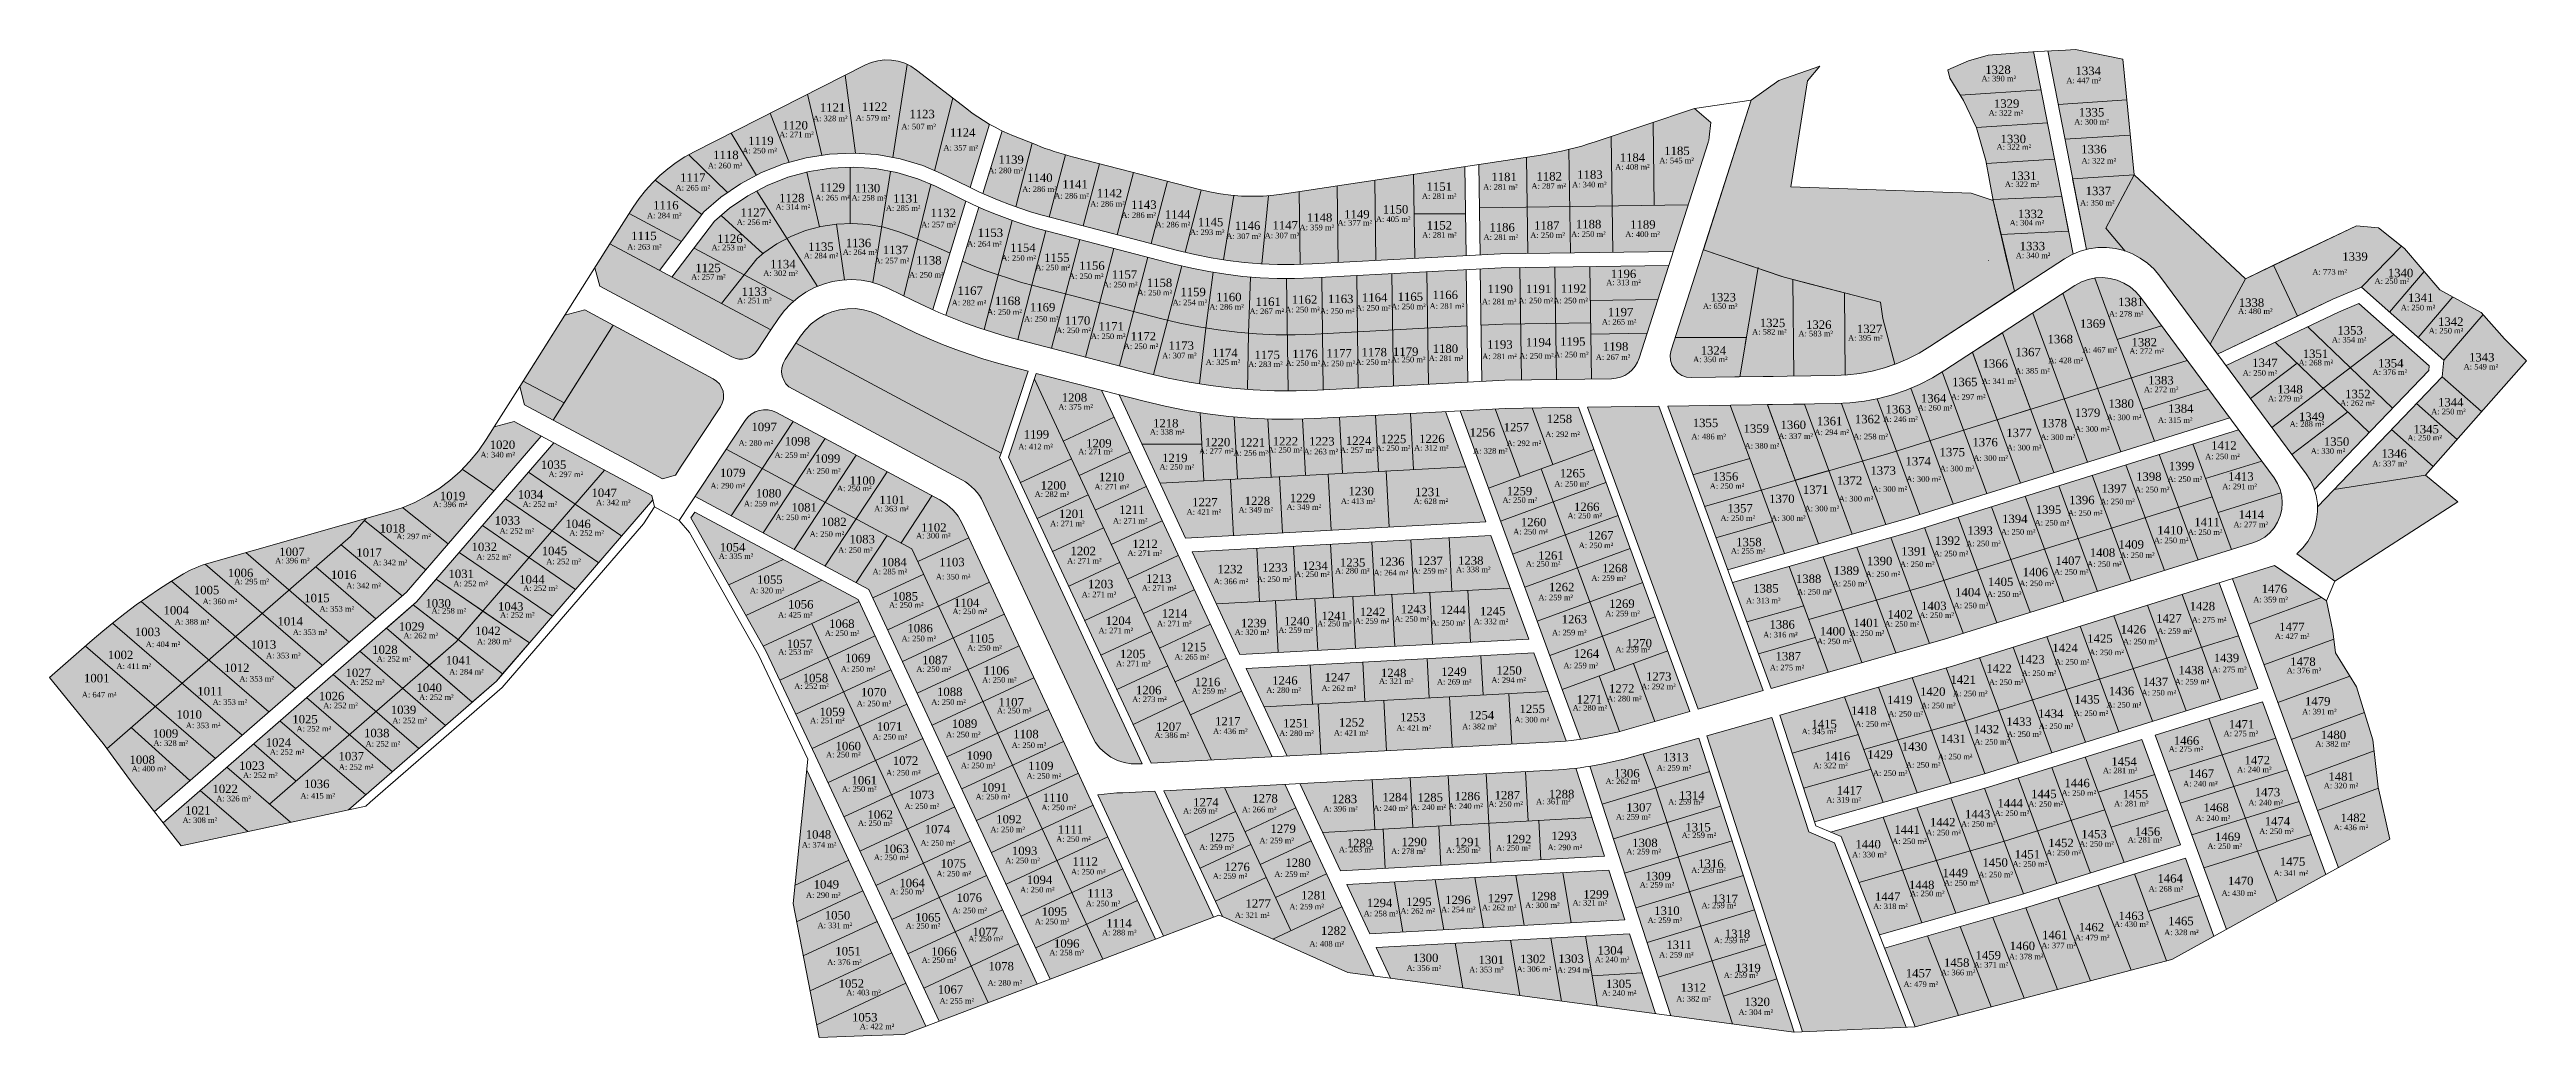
# Model space of a CAD drawing. Header units: metres. Extents: x 499190 to 500072, y 4524566 to 4524917.
import ezdxf

# ---------------------------------------------------------------- set-up
doc = ezdxf.new("R2010")
doc.units = ezdxf.units.M
doc.layers.get('0').update_dxf_attribs({"color": 5, "lineweight": 0})
for name, color, linetype, lineweight in [('PL_OP', 9, 'Continuous', 0), ('PL_PARK', 97, 'Continuous', 0), ('PL_TRAFO_ALANI', 9, 'Continuous', 0), ('YAZI', 3, 'Continuous', 0)]:
    doc.layers.add(name, color=color, linetype=linetype, lineweight=lineweight)
doc.styles.get("Standard").update_dxf_attribs({"font": 'TimesNewRoman.ttf'})

msp = doc.modelspace()

# ---------------------------------------------------------------- texts
at = {"layer": 'YAZI'}
for s, p in [('A: 390 m²', (499878.23, 4524906.14, 744.87)), ('A: 447 m²', (499908.46, 4524905.48, 744.87)), ('A: 328 m²', (499462, 4524891.95, 744.87)), ('A: 579 m²', (499477.21, 4524892.16, 744.87)), ('A: 507 m²', (499493.48, 4524889.05, 744.87)), ('A: 322 m²', (499880.76, 4524893.92, 744.87)), ('A: 300 m²', (499911.26, 4524890.75, 1141.67)), ('A: 250 m²', (499436.81, 4524880.48, 744.87)), ('A: 271 m²', (499449.95, 4524886.26, 744.87)), ('A: 357 m²', (499508.45, 4524881.52, 744.87)), ('A: 322 m²', (499883.59, 4524881.79, 744.87)), ('A: 260 m²', (499424.53, 4524875.16, 744.87)), ('A: 280 m²', (499524.43, 4524873.42, 744.87)), ('A: 408 m²', (499747.72, 4524874.68, 744.87)), ('A: 545 m²', (499763.46, 4524876.98, 744.87)), ('A: 322 m²', (499913.86, 4524876.9, 1141.67)), ('A: 265 m²', (499413.04, 4524867.27, 744.87)), ('A: 314 m²', (499448.66, 4524860.43, 744.87)), ('A: 265 m²', (499462.76, 4524863.74, 744.87)), ('A: 258 m²', (499475.72, 4524863.72, 744.87)), ('A: 285 m²', (499487.94, 4524860.04, 744.87)), ('A: 286 m²', (499536.5, 4524866.78, 744.87)), ('A: 286 m²', (499547.92, 4524864.41, 744.87)), ('A: 286 m²', (499560.72, 4524861.56, 744.87)), ('A: 281 m²', (499678.89, 4524864.29, 744.87)), ('A: 281 m²', (499700.7, 4524867.57, 744.87)), ('A: 287 m²', (499717.91, 4524867.89, 744.87)), ('A: 340 m²', (499732.38, 4524868.4, 744.87)), ('A: 322 m²', (499886.54, 4524868.52, 744.87)), ('A: 350 m²', (499913.32, 4524861.9, 744.87)), ('A: 284 m²', (499402.86, 4524857.38, 744.87)), ('A: 256 m²', (499434.82, 4524854.98, 744.87)), ('A: 257 m²', (499500.55, 4524854.17, 744.87)), ('A: 286 m²', (499571.85, 4524857.53, 744.87)), ('A: 286 m²', (499584.07, 4524854.14, 744.87)), ('A: 293 m²', (499596.26, 4524851.44, 744.87)), ('A: 359 m²', (499635.3, 4524853.15, 744.87)), ('A: 377 m²', (499648.84, 4524854.78, 744.87)), ('A: 405 m²', (499662.51, 4524856.09, 744.87)), ('A: 304 m²', (499888.24, 4524854.83, 744.87)), ('A: 263 m²', (499395.78, 4524846.25, 744.87)), ('A: 253 m²', (499425.85, 4524846.01, 744.87)), ('A: 284 m²', (499458.69, 4524843.1, 744.87)), ('A: 264 m²', (499472.59, 4524844.35, 744.87)), ('A: 264 m²', (499516.91, 4524847.27, 744.87)), ('A: 250 m²', (499529.1, 4524842.26, 744.87)), ('A: 307 m²', (499609.24, 4524850.01, 744.87)), ('A: 307 m²', (499622.89, 4524850.26, 744.87)), ('A: 281 m²', (499678.97, 4524850.48, 744.87)), ('A: 281 m²', (499700.83, 4524849.68, 744.87)), ('A: 250 m²', (499717.52, 4524850.38, 744.87)), ('A: 250 m²', (499732.05, 4524850.77, 744.87)), ('A: 400 m²', (499751.33, 4524850.75, 744.87)), ('A: 340 m²', (499890.44, 4524843.19, 744.87)), ('A: 302 m²', (499444.27, 4524836.86, 744.87)), ('A: 257 m²', (499483.94, 4524841.33, 744.87)), ('A: 250 m²', (499496.19, 4524836.31, 744.87)), ('A: 250 m²', (499541.23, 4524838.92, 744.87)), ('A: 250 m²', (499553.15, 4524835.75, 744.87)), ('A: 313 m²', (499744.54, 4524833.58, 744.87)), ('A: 773 m²', (499996.08, 4524837.3, 744.87)), ('A: 250 m²', (500018.22, 4524834.03, 744.87)), ('A: 251 m²', (499434.95, 4524827.13, 744.87)), ('A: 282 m²', (499511.41, 4524826.35, 744.87)), ('A: 250 m²', (499565.28, 4524832.78, 744.87)), ('A: 250 m²', (499577.6, 4524829.92, 744.87)), ('A: 254 m²', (499590.08, 4524826.44, 744.87)), ('A: 286 m²', (499603.15, 4524824.86, 744.87)), ('A: 250 m²', (499655.4, 4524824.54, 744.87)), ('A: 250 m²', (499667.95, 4524824.97, 744.87)), ('A: 281 m²', (499681.62, 4524825.16, 744.87)), ('A: 281 m²', (499700.26, 4524826.76, 744.87)), ('A: 250 m²', (499713.26, 4524827.09, 744.87)), ('A: 250 m²', (499725.7, 4524827.08, 744.87)), ('A: 650 m²', (499778.99, 4524825.1, 744.87)), ('A: 250 m²', (500027.58, 4524824.59, 744.87)), ('A: 250 m²', (499524.07, 4524823.03, 744.87)), ('A: 250 m²', (499537.17, 4524820.59, 744.87)), ('A: 250 m²', (499548.64, 4524816.51, 359.87)), ('A: 267 m²', (499617.48, 4524823.28, 744.87)), ('A: 250 m²', (499630.2, 4524823.88, 744.87)), ('A: 250 m²', (499642.57, 4524823.38, 744.87)), ('A: 265 m²', (499742.99, 4524819.53, 744.87)), ('A: 582 m²', (499796.51, 4524815.97, 744.87)), ('A: 278 m²', (499923.6, 4524822.37, 744.87)), ('A: 480 m²', (499969.62, 4524823.35, 744.87)), ('A: 250 m²', (500037.53, 4524816.38, 744.87)), ('A: 250 m²', (499560.99, 4524814.39, 744.87)), ('A: 250 m²', (499572.69, 4524810.82, 744.87)), ('A: 307 m²', (499586.35, 4524807.53, 744.87)), ('A: 281 m²', (499700.36, 4524807.24, 744.87)), ('A: 250 m²', (499713.55, 4524807.42, 744.87)), ('A: 250 m²', (499725.96, 4524807.88, 744.87)), ('A: 267 m²', (499740.83, 4524806.94, 744.87)), ('A: 583 m²', (499813.01, 4524815.35, 744.87)), ('A: 395 m²', (499830.69, 4524813.8, 744.87)), ('A: 467 m²', (499914.17, 4524809.59, 744.87)), ('A: 354 m²', (500003.02, 4524813.16, 744.87)), ('A: 325 m²', (499601.89, 4524805.17, 744.87)), ('A: 283 m²', (499617.02, 4524804.46, 744.87)), ('A: 250 m²', (499630.33, 4524804.84, 744.87)), ('A: 250 m²', (499642.79, 4524804.73, 744.87)), ('A: 250 m²', (499655.26, 4524805.18, 744.87)), ('A: 250 m²', (499667.86, 4524806.09, 744.87)), ('A: 281 m²', (499681.35, 4524806.55, 744.87)), ('A: 350 m²', (499775.48, 4524806.18, 744.87)), ('A: 341 m²', (499878.37, 4524798.43, 744.87)), ('A: 385 m²', (499890.21, 4524802.12, 744.87)), ('A: 428 m²', (499902.05, 4524805.81, 744.87)), ('A: 250 m²', (499971.26, 4524801.34, 744.87)), ('A: 268 m²', (499991.16, 4524805.01, 744.87)), ('A: 376 m²', (500017.52, 4524801.6, 744.87)), ('A: 549 m²', (500049.95, 4524803.55, 744.87)), ('A: 375 m²', (499549.4, 4524789.22, 744.87)), ('A: 297 m²', (499867.36, 4524792.78, 744.87)), ('A: 272 m²', (499936.08, 4524795.47, 744.87)), ('A: 279 m²', (499980.26, 4524792.24, 744.87)), ('A: 262 m²', (500005.97, 4524790.64, 744.87)), ('A: 246 m²', (499843.21, 4524784.89, 744.87)), ('A: 260 m²', (499855.53, 4524788.95, 744.87)), ('A: 300 m²', (499911.52, 4524781.38, 744.87)), ('A: 300 m²', (499922.87, 4524785.52, 744.87)), ('A: 315 m²', (499941.07, 4524784.54, 744.87)), ('A: 288 m²', (499987.98, 4524783.16, 744.87)), ('A: 250 m²', (500038.41, 4524787.59, 744.87)), ('A: 340 m²', (499343.52, 4524772.24, 744.87)), ('A: 280 m²', (499435.5, 4524776.4, 744.87)), ('A: 259 m²', (499448.28, 4524772.08, 744.87)), ('A: 412 m²', (499535.12, 4524775.1, 744.87)), ('A: 271 m²', (499556.46, 4524773.36, 744.87)), ('A: 338 m²', (499581.98, 4524780.32, 744.87)), ('A: 277 m²', (499599.51, 4524773.54, 744.87)), ('A: 256 m²', (499611.73, 4524772.86, 744.87)), ('A: 250 m²', (499624.01, 4524773.99, 744.87)), ('A: 263 m²', (499636.74, 4524773.34, 744.87)), ('A: 257 m²', (499649.71, 4524773.83, 744.87)), ('A: 250 m²', (499662.49, 4524774.57, 744.87)), ('A: 312 m²', (499676.09, 4524774.69, 744.87)), ('A: 328 m²', (499697.12, 4524773.58, 744.87)), ('A: 292 m²', (499709.09, 4524776.28, 744.87)), ('A: 292 m²', (499722.84, 4524779.49, 744.87)), ('A: 486 m²', (499774.89, 4524778.68, 744.87)), ('A: 380 m²', (499793.85, 4524775.39, 744.87)), ('A: 337 m²', (499805.89, 4524778.84, 744.87)), ('A: 294 m²', (499818.71, 4524780.2, 744.87)), ('A: 258 m²', (499832.56, 4524778.7, 744.87)), ('A: 300 m²', (499887.28, 4524774.75, 744.87)), ('A: 300 m²', (499899.23, 4524778.47, 744.87)), ('A: 250 m²', (499957.89, 4524771.63, 744.87)), ('A: 330 m²', (499995.51, 4524773.54, 744.87)), ('A: 250 m²', (500029.94, 4524778.28, 744.87)), ('A: 297 m²', (499367.79, 4524765.24, 744.87)), ('A: 250 m²', (499459.53, 4524766.45, 744.87)), ('A: 250 m²', (499585.41, 4524767.93, 744.87)), ('A: 300 m²', (499851.43, 4524763.57, 744.87)), ('A: 300 m²', (499863.38, 4524767.3, 744.87)), ('A: 300 m²', (499875.33, 4524771.02, 744.87)), ('A: 250 m²', (499944.54, 4524763.55, 744.87)), ('A: 337 m²', (500017.48, 4524769.09, 744.87)), ('A: 396 m²', (499326.57, 4524754.56, 744.87)), ('A: 252 m²', (499358.55, 4524754.64, 744.87)), ('A: 342 m²', (499384.71, 4524755.24, 744.87)), ('A: 290 m²', (499425.44, 4524761.19, 744.87)), ('A: 259 m²', (499437.36, 4524754.79, 744.87)), ('A: 250 m²', (499470.54, 4524760.24, 744.87)), ('A: 282 m²', (499540.94, 4524758.16, 744.87)), ('A: 271 m²', (499562.23, 4524760.84, 744.87)), ('A: 413 m²', (499650.02, 4524755.71, 744.87)), ('A: 628 m²', (499675.91, 4524755.64, 744.87)), ('A: 250 m²', (499707.59, 4524756.07, 744.87)), ('A: 250 m²', (499726.09, 4524761.88, 744.87)), ('A: 250 m²', (499781.43, 4524761.07, 744.87)), ('A: 300 m²', (499827.37, 4524756.57, 744.87)), ('A: 300 m²', (499839.42, 4524760.03, 744.87)), ('A: 250 m²', (499920.51, 4524755.56, 744.87)), ('A: 250 m²', (499932.87, 4524759.8, 744.87)), ('A: 291 m²', (499963.99, 4524760.94, 744.87)), ('A: 252 m²', (499350.33, 4524745.12, 744.87)), ('A: 250 m²', (499448.65, 4524749.93, 744.87)), ('A: 363 m²', (499483.77, 4524753.02, 744.87)), ('A: 271 m²', (499568.82, 4524748.69, 744.87)), ('A: 421 m²', (499595.06, 4524751.85, 744.87)), ('A: 349 m²', (499613.57, 4524752.59, 744.87)), ('A: 349 m²', (499630.67, 4524753.59, 744.87)), ('A: 250 m²', (499730.73, 4524750.52, 744.87)), ('A: 250 m²', (499785.26, 4524749.66, 744.87)), ('A: 300 m²', (499803.28, 4524749.66, 744.87)), ('A: 300 m²', (499815.2, 4524753.08, 744.87)), ('A: 250 m²', (499897.14, 4524748.01, 744.87)), ('A: 250 m²', (499909.02, 4524751.47, 744.87)), ('A: 277 m²', (499967.98, 4524747.38, 744.87)), ('A: 297 m²', (499313.55, 4524743.15, 744.87)), ('A: 252 m²', (499375.2, 4524744.37, 744.87)), ('A: 250 m²', (499460.79, 4524743.99, 744.87)), ('A: 250 m²', (499470.93, 4524738.32, 744.87)), ('A: 300 m²', (499498.69, 4524743.4, 744.87)), ('A: 271 m²', (499574.03, 4524737.19, 744.87)), ('A: 250 m²', (499711.4, 4524744.82, 744.87)), ('A: 250 m²', (499734.76, 4524739.95, 744.87)), ('A: 255 m²', (499788.93, 4524737.98, 744.87)), ('A: 250 m²', (499861.18, 4524737.01, 744.87)), ('A: 250 m²', (499872.76, 4524740.61, 744.87)), ('A: 250 m²', (499885.15, 4524744.76, 744.87)), ('A: 250 m²', (499927.6, 4524736.48, 744.87)), ('A: 250 m²', (499939.62, 4524741.72, 744.87)), ('A: 250 m²', (499951.72, 4524744.63, 744.87)), ('A: 396 m²', (499270.38, 4524734.52, 744.87)), ('A: 342 m²', (499305.19, 4524733.84, 744.87)), ('A: 252 m²', (499342.1, 4524735.84, 744.87)), ('A: 252 m²', (499366.98, 4524734.23, 744.87)), ('A: 335 m²', (499428.42, 4524736.09, 744.87)), ('A: 285 m²', (499483.21, 4524730.6, 744.87)), ('A: 350 m²', (499505.76, 4524728.8, 744.87)), ('A: 271 m²', (499552.49, 4524734.45, 744.87)), ('A: 250 m²', (499620.11, 4524727.88, 744.87)), ('A: 250 m²', (499633.71, 4524729.65, 744.87)), ('A: 280 m²', (499647.95, 4524730.92, 744.87)), ('A: 264 m²', (499661.68, 4524730.22, 744.87)), ('A: 259 m²', (499675.5, 4524730.84, 744.87)), ('A: 338 m²', (499691.03, 4524731.38, 744.87)), ('A: 250 m²', (499715.92, 4524733.36, 744.87)), ('A: 259 m²', (499739.27, 4524728.28, 744.87)), ('A: 250 m²', (499836.98, 4524729.75, 744.87)), ('A: 250 m²', (499849.22, 4524733.22, 744.87)), ('A: 250 m²', (499904.03, 4524730.49, 744.87)), ('A: 250 m²', (499915.85, 4524733.3, 744.87)), ('A: 360 m²', (499244.58, 4524720.01, 744.87)), ('A: 295 m²', (499255.87, 4524727.07, 744.87)), ('A: 342 m²', (499295.73, 4524725.61, 744.87)), ('A: 252 m²', (499333.87, 4524726.32, 744.87)), ('A: 252 m²', (499358.75, 4524724.72, 744.87)), ('A: 320 m²', (499439.49, 4524723.89, 744.87)), ('A: 250 m²', (499489.06, 4524718.72, 744.87)), ('A: 271 m²', (499557.71, 4524722.46, 744.87)), ('A: 271 m²', (499579.12, 4524724.78, 744.87)), ('A: 366 m²', (499604.71, 4524727.13, 744.87)), ('A: 259 m²', (499720.4, 4524721.42, 744.87)), ('A: 313 m²', (499794.34, 4524720.28, 744.87)), ('A: 250 m²', (499812.55, 4524723.44, 744.87)), ('A: 250 m²', (499825.14, 4524726.34, 744.87)), ('A: 250 m²', (499880.16, 4524722.57, 744.87)), ('A: 250 m²', (499891.7, 4524726.43, 744.87)), ('A: 359 m²', (499975.05, 4524720.65, 744.87)), ('A: 388 m²', (499234.65, 4524712.75, 744.87)), ('A: 353 m²', (499286.21, 4524717.32, 744.87)), ('A: 258 m²', (499326.11, 4524716.65, 744.87)), ('A: 252 m²', (499350.52, 4524715.2, 744.87)), ('A: 425 m²', (499449.52, 4524715.21, 744.87)), ('A: 250 m²', (499511.67, 4524716.46, 744.87)), ('A: 271 m²', (499584.52, 4524712.11, 744.87)), ('A: 250 m²', (499641.57, 4524712.11, 744.87)), ('A: 259 m²', (499654.99, 4524713.02, 744.87)), ('A: 250 m²', (499669.15, 4524713.75, 744.87)), ('A: 250 m²', (499682.06, 4524712.37, 744.87)), ('A: 332 m²', (499697.33, 4524712.88, 744.87)), ('A: 259 m²', (499744.2, 4524715.72, 744.87)), ('A: 250 m²', (499843.67, 4524711.99, 744.87)), ('A: 250 m²', (499856.12, 4524715.08, 744.87)), ('A: 250 m²', (499868.29, 4524718.54, 744.87)), ('A: 275 m²', (499953.15, 4524713.39, 744.87)), ('A: 404 m²', (499224.32, 4524704.72, 744.87)), ('A: 353 m²', (499276.69, 4524709.03, 744.87)), ('A: 262 m²', (499316.12, 4524707.82, 744.87)), ('A: 280 m²', (499342.3, 4524705.68, 744.87)), ('A: 253 m²', (499449.61, 4524702.02, 744.87)), ('A: 250 m²', (499466.22, 4524708.69, 744.87)), ('A: 250 m²', (499493.54, 4524706.75, 744.87)), ('A: 250 m²', (499516.95, 4524703.44, 744.87)), ('A: 271 m²', (499563.72, 4524709.6, 744.87)), ('A: 320 m²', (499612.23, 4524709.06, 744.87)), ('A: 259 m²', (499627.76, 4524709.76, 744.87)), ('A: 259 m²', (499725.23, 4524708.9, 744.87)), ('A: 259 m²', (499747.86, 4524702.84, 744.87)), ('A: 316 m²', (499800.44, 4524708.15, 744.87)), ('A: 250 m²', (499819.62, 4524705.77, 744.87)), ('A: 250 m²', (499831.31, 4524708.72, 744.87)), ('A: 250 m²', (499916.6, 4524701.85, 744.87)), ('A: 250 m²', (499928.62, 4524705.68, 744.87)), ('A: 259 m²', (499940.9, 4524709.44, 744.87)), ('A: 427 m²', (499982.72, 4524707.61, 744.87)), ('A: 411 m²', (499213.88, 4524696.91, 744.87)), ('A: 353 m²', (499257.65, 4524692.44, 744.87)), ('A: 353 m²', (499267.17, 4524700.73, 744.87)), ('A: 252 m²', (499306.59, 4524699.53, 744.87)), ('A: 284 m²', (499332.38, 4524694.95, 744.87)), ('A: 250 m²', (499471.9, 4524695.95, 744.87)), ('A: 250 m²', (499498.82, 4524695.91, 744.87)), ('A: 271 m²', (499569.94, 4524697.89, 744.87)), ('A: 265 m²', (499590.76, 4524700.25, 744.87)), ('A: 259 m²', (499729.32, 4524697.18, 744.87)), ('A: 275 m²', (499802.81, 4524696.42, 744.87)), ('A: 250 m²', (499892.58, 4524694.42, 744.87)), ('A: 250 m²', (499904.36, 4524698.5, 744.87)), ('A: 275 m²', (499960.35, 4524695.73, 744.87)), ('A: 376 m²', (499986.93, 4524695.36, 744.87)), ('A: 647 m²', (499201.55, 4524686.78, 744.87)), ('A: 353 m²', (499248.13, 4524684.15, 744.87)), ('A: 252 m²', (499297.06, 4524691.25, 744.87)), ('A: 252 m²', (499321.69, 4524685.88, 744.87)), ('A: 252 m²', (499455.29, 4524689.82, 744.87)), ('A: 250 m²', (499477.57, 4524683.63, 744.87)), ('A: 250 m²', (499504.1, 4524684.16, 744.87)), ('A: 250 m²', (499522.23, 4524692.06, 744.87)), ('A: 273 m²', (499575.68, 4524685.14, 744.87)), ('A: 259 m²', (499596.93, 4524688.13, 744.87)), ('A: 280 m²', (499623.45, 4524688.42, 744.87)), ('A: 262 m²', (499643.16, 4524689.09, 744.87)), ('A: 321 m²', (499663.58, 4524691.63, 744.87)), ('A: 269 m²', (499684.25, 4524691.35, 744.87)), ('A: 294 m²', (499703.63, 4524692.01, 744.87)), ('A: 280 m²', (499744.86, 4524685.38, 744.87)), ('A: 292 m²', (499756.99, 4524689.71, 744.87)), ('A: 250 m²', (499868.09, 4524687.22, 744.87)), ('A: 250 m²', (499880.86, 4524691.22, 744.87)), ('A: 250 m²', (499935.23, 4524687.49, 744.87)), ('A: 259 m²', (499947.07, 4524691.41, 744.87)), ('A: 353 m²', (499238.6, 4524675.86, 744.87)), ('A: 252 m²', (499278.01, 4524674.67, 744.87)), ('A: 252 m²', (499287.53, 4524682.96, 744.87)), ('A: 252 m²', (499312.15, 4524677.59, 744.87)), ('A: 251 m²', (499460.95, 4524677.63, 744.87)), ('A: 250 m²', (499527.5, 4524681.11, 744.87)), ('A: 421 m²', (499669.83, 4524674.95, 744.87)), ('A: 382 m²', (499693.22, 4524675.47, 744.87)), ('A: 300 m²', (499711.89, 4524677.88, 744.87)), ('A: 280 m²', (499732.58, 4524682.08, 744.87)), ('A: 250 m²', (499833.25, 4524676.35, 744.87)), ('A: 250 m²', (499845.03, 4524680, 744.87)), ('A: 250 m²', (499856.71, 4524682.95, 744.87)), ('A: 250 m²', (499898.63, 4524675.6, 744.87)), ('A: 250 m²', (499911.08, 4524680.16, 744.87)), ('A: 250 m²', (499922.85, 4524683.21, 744.87)), ('A: 391 m²', (499992.42, 4524680.76, 744.87)), ('A: 328 m²', (499227.05, 4524669.54, 744.87)), ('A: 252 m²', (499268.49, 4524666.38, 744.87)), ('A: 252 m²', (499302.62, 4524669.31, 744.87)), ('A: 250 m²', (499483.26, 4524671.8, 744.87)), ('A: 250 m²', (499509.37, 4524672.61, 744.87)), ('A: 250 m²', (499532.78, 4524668.79, 744.87)), ('A: 386 m²', (499583.64, 4524672.35, 744.87)), ('A: 436 m²', (499604.49, 4524673.76, 744.87)), ('A: 280 m²', (499628.07, 4524673.07, 744.87)), ('A: 421 m²', (499647.53, 4524673.2, 744.87)), ('A: 345 m²', (499814.17, 4524673.72, 744.87)), ('A: 250 m²', (499875.71, 4524670, 744.87)), ('A: 250 m²', (499887.31, 4524672.71, 744.87)), ('A: 275 m²', (499944.91, 4524667.44, 744.87)), ('A: 275 m²', (499964.45, 4524672.94, 744.87)), ('A: 382 m²', (499997.16, 4524669.29, 744.87)), ('A: 400 m²', (499219.29, 4524660.44, 744.87)), ('A: 252 m²', (499258.96, 4524658.09, 744.87)), ('A: 252 m²', (499293.09, 4524661.03, 744.87)), ('A: 250 m²', (499466.64, 4524665.44, 744.87)), ('A: 250 m²', (499488.03, 4524659.01, 744.87)), ('A: 250 m²', (499514.65, 4524661.59, 744.87)), ('A: 250 m²', (499538.06, 4524657.84, 744.87)), ('A: 259 m²', (499762.55, 4524660.72, 744.87)), ('A: 322 m²', (499818.27, 4524661.57, 744.87)), ('A: 250 m²', (499839.55, 4524658.84, 744.87)), ('A: 250 m²', (499851.32, 4524661.78, 744.87)), ('A: 250 m²', (499862.68, 4524664.72, 744.87)), ('A: 281 m²', (499921.46, 4524659.8, 744.87)), ('A: 240 m²', (499969.26, 4524660.13, 744.87)), ('A: 415 m²', (499279.41, 4524650.76, 744.87)), ('A: 250 m²', (499472.32, 4524653.24, 744.87)), ('A: 250 m²', (499519.92, 4524650.47, 744.87)), ('A: 361 m²', (499719.55, 4524648.78, 744.87)), ('A: 262 m²', (499744.32, 4524655.98, 744.87)), ('A: 259 m²', (499766.61, 4524648.61, 744.87)), ('A: 319 m²', (499822.93, 4524649.36, 744.87)), ('A: 250 m²', (499906.77, 4524651.78, 744.87)), ('A: 240 m²', (499973.3, 4524648.35, 744.87)), ('A: 320 m²', (500000.14, 4524654.4, 744.87)), ('A: 308 m²', (499237.42, 4524642.1, 385)), ('A: 250 m²', (499477.99, 4524641.05, 744.87)), ('A: 250 m²', (499494.61, 4524647.09, 744.87)), ('A: 250 m²', (499543.33, 4524646.66, 744.87)), ('A: 269 m²', (499593.8, 4524645.44, 744.87)), ('A: 266 m²', (499614.78, 4524645.89, 744.87)), ('A: 396 m²', (499643.71, 4524646.15, 744.87)), ('A: 240 m²', (499661.57, 4524646.37, 744.87)), ('A: 240 m²', (499675.15, 4524646.77, 744.87)), ('A: 240 m²', (499688.31, 4524647.14, 744.87)), ('A: 250 m²', (499702.56, 4524647.86, 744.87)), ('A: 259 m²', (499748.01, 4524643.31, 744.87)), ('A: 250 m²', (499870.94, 4524640.78, 744.87)), ('A: 250 m²', (499882.93, 4524644.58, 744.87)), ('A: 250 m²', (499894.93, 4524647.87, 744.87)), ('A: 281 m²', (499925.44, 4524648.01, 744.87)), ('A: 240 m²', (499954.54, 4524642.81, 744.87)), ('A: 436 m²', (500003.63, 4524639.54, 744.87)), ('A: 374 m²', (499458.02, 4524633.32, 744.87)), ('A: 250 m²', (499500.29, 4524634, 744.87)), ('A: 250 m²', (499525.2, 4524638.78, 744.87)), ('A: 250 m²', (499548.61, 4524635.4, 744.87)), ('A: 259 m²', (499599.6, 4524632.46, 744.87)), ('A: 259 m²', (499621.01, 4524634.84, 744.87)), ('A: 263 m²', (499649.3, 4524631.7, 744.87)), ('A: 278 m²', (499667.93, 4524631.05, 744.87)), ('A: 250 m²', (499687.51, 4524631.42, 744.87)), ('A: 250 m²', (499705.32, 4524632.24, 744.87)), ('A: 290 m²', (499723.66, 4524632.42, 744.87)), ('A: 259 m²', (499751.72, 4524630.9, 744.87)), ('A: 259 m²', (499771.42, 4524636.72, 744.87)), ('A: 250 m²', (499846.4, 4524634.58, 744.87)), ('A: 250 m²', (499858.53, 4524637.66, 744.87)), ('A: 250 m²', (499901.3, 4524630.53, 744.87)), ('A: 250 m²', (499913.05, 4524633.67, 744.87)), ('A: 281 m²', (499930.3, 4524635.13, 744.87)), ('A: 250 m²', (499958.71, 4524632.85, 744.87)), ('A: 250 m²', (499977.15, 4524638.15, 744.87)), ('A: 250 m²', (499483.67, 4524628.86, 744.87)), ('A: 250 m²', (499505.96, 4524623.05, 744.87)), ('A: 250 m²', (499530.48, 4524627.76, 744.87)), ('A: 250 m²', (499553.88, 4524623.76, 744.87)), ('A: 259 m²', (499604.4, 4524622.22, 744.87)), ('A: 259 m²', (499626.34, 4524622.87, 744.87)), ('A: 259 m²', (499774.81, 4524624.32, 744.87)), ('A: 330 m²', (499832.12, 4524629.85, 744.87)), ('A: 250 m²', (499877.14, 4524622.73, 744.87)), ('A: 250 m²', (499889.3, 4524626.51, 744.87)), ('A: 341 m²', (499982.23, 4524623.28, 744.87)), ('A: 290 m²', (499459.51, 4524615.43, 744.87)), ('A: 250 m²', (499489.35, 4524616.67, 744.87)), ('A: 250 m²', (499535.75, 4524617.36, 744.87)), ('A: 259 m²', (499756.46, 4524619.1, 744.87)), ('A: 250 m²', (499852.76, 4524616.03, 744.87)), ('A: 250 m²', (499864.84, 4524619.77, 744.87)), ('A: 268 m²', (499937.76, 4524617.67, 744.87)), ('A: 430 m²', (499963.74, 4524616.15, 744.87)), ('A: 331 m²', (499463.6, 4524604.64, 744.87)), ('A: 250 m²', (499495.03, 4524604.47, 744.87)), ('A: 250 m²', (499511.64, 4524609.96, 744.87)), ('A: 250 m²', (499541.03, 4524606.03, 744.87)), ('A: 250 m²', (499559.16, 4524612.43, 744.87)), ('A: 321 m²', (499612.26, 4524608.32, 744.87)), ('A: 259 m²', (499631.68, 4524611.31, 744.87)), ('A: 258 m²', (499658.14, 4524608.85, 744.87)), ('A: 262 m²', (499671.25, 4524609.77, 744.87)), ('A: 254 m²', (499685.71, 4524610.33, 744.87)), ('A: 262 m²', (499700.25, 4524611.02, 744.87)), ('A: 300 m²', (499715.66, 4524611.83, 744.87)), ('A: 321 m²', (499732.53, 4524612.7, 744.87)), ('A: 259 m²', (499759.3, 4524606.47, 744.87)), ('A: 259 m²', (499778.5, 4524611.76, 744.87)), ('A: 318 m²', (499839.63, 4524611.45, 744.87)), ('A: 430 m²', (499925.45, 4524605.06, 744.87)), ('A: 250 m²', (499517.32, 4524599.91, 744.87)), ('A: 288 m²', (499564.94, 4524602.07, 744.87)), ('A: 408 m²', (499638.8, 4524598.11, 744.87)), ('A: 259 m²', (499782.88, 4524599.31, 744.87)), ('A: 377 m²', (499899.55, 4524597.5, 744.87)), ('A: 479 m²', (499911.5, 4524600.3, 744.87)), ('A: 328 m²', (499943.28, 4524602.16, 744.87)), ('A: 376 m²', (499467.04, 4524591.54, 744.87)), ('A: 250 m²', (499500.7, 4524592.28, 744.87)), ('A: 258 m²', (499546.18, 4524594.96, 744.87)), ('A: 356 m²', (499673.43, 4524589.44, 744.87)), ('A: 353 m²', (499695.71, 4524588.92, 744.87)), ('A: 306 m²', (499712.64, 4524589.1, 744.87)), ('A: 294 m²', (499727.06, 4524588.8, 744.87)), ('A: 240 m²', (499740.49, 4524592.5, 744.87)), ('A: 259 m²', (499763.38, 4524594.2, 744.87)), ('A: 259 m²', (499786.41, 4524586.88, 744.87)), ('A: 366 m²', (499863.74, 4524587.88, 744.87)), ('A: 371 m²', (499875.43, 4524590.63, 744.87)), ('A: 378 m²', (499887.98, 4524593.52, 744.87)), ('A: 403 m²', (499473.85, 4524580.73, 744.87)), ('A: 255 m²', (499507.07, 4524577.76, 744.87)), ('A: 280 m²', (499524.2, 4524584.15, 744.87)), ('A: 240 m²', (499742.99, 4524580.58, 744.87)), ('A: 382 m²', (499769.48, 4524578.52, 744.87)), ('A: 479 m²', (499850.44, 4524583.68, 744.87)), ('A: 422 m²', (499478.65, 4524568.68, 744.87)), ('A: 304 m²', (499791.69, 4524573.72, 744.87))]:
    msp.add_text(s, height=2, rotation=359.99996, dxfattribs=at).set_placement(p)
at = {"layer": 'YAZI', "color": 7}
for s, p in [('1328', (499879.58, 4524908.8, 744.87)), ('1121', (499464.46, 4524895.37, 744.87)), ('1122', (499479.43, 4524895.62, 744.87)), ('1329', (499882.66, 4524896.73, 744.87)), ('1120', (499451.12, 4524889.01, 744.87)), ('1123', (499496.32, 4524893.02, 744.87)), ('1124', (499510.79, 4524886.43, 744.87)), ('1335', (499912.91, 4524893.65, 744.87)), ('1118', (499426.46, 4524878.45, 744.87)), ('1119', (499438.92, 4524883.48, 744.87)), ('1139', (499528.04, 4524876.79, 744.87)), ('1330', (499885.03, 4524884.15, 744.87)), ('1336', (499913.75, 4524880.53, 744.87)), ('1117', (499414.63, 4524870.38, 744.87)), ('1140', (499538.28, 4524870.34, 744.87)), ('1141', (499550.8, 4524868.01, 744.87)), ('1181', (499703.64, 4524870.64, 744.87)), ('1182', (499719.72, 4524870.85, 744.87)), ('1331', (499888.75, 4524871.04, 744.87)), ('1116', (499405.07, 4524860.57, 744.87)), ('1128', (499449.91, 4524863.1, 744.87)), ('1129', (499464.33, 4524866.88, 744.87)), ('1130', (499476.89, 4524866.63, 744.87)), ('1131', (499490.53, 4524862.98, 744.87)), ('1142', (499563.06, 4524864.86, 744.87)), ('1143', (499575.33, 4524860.74, 744.87)), ('1150', (499665, 4524859.09, 744.87)), ('1151', (499680.55, 4524867.18, 744.87)), ('1337', (499915.34, 4524865.64, 744.87)), ('1127', (499436.18, 4524857.96, 744.87)), ('1132', (499503.87, 4524857.82, 744.87)), ('1153', (499520.66, 4524850.76, 744.87)), ('1144', (499587.34, 4524857.28, 744.87)), ('1145', (499599.1, 4524854.55, 744.87)), ('1146', (499612.28, 4524853.28, 744.87)), ('1147', (499625.68, 4524853.41, 744.87)), ('1148', (499637.94, 4524856.19, 744.87)), ('1149', (499651.22, 4524857.33, 744.87)), ('1152', (499680.58, 4524853.4, 744.87)), ('1188', (499733.76, 4524853.83, 744.87)), ('1189', (499753.08, 4524853.67, 744.87)), ('1332', (499891.18, 4524857.46, 744.87)), ('1115', (499397.26, 4524849.63, 744.87)), ('1126', (499427.88, 4524848.64, 744.87)), ('1135', (499460.3, 4524845.79, 744.87)), ('1136', (499473.67, 4524847.11, 744.87)), ('1137', (499486.88, 4524844.63, 744.87)), ('1154', (499532.24, 4524845.42, 744.87)), ('1155', (499544.33, 4524841.86, 744.87)), ('1333', (499891.83, 4524846, 744.87)), ('1339', (500006.76, 4524842.28, 744.87)), ('1125', (499420.08, 4524838.21, 744.87)), ('1134', (499446.75, 4524839.59, 744.87)), ('1138', (499498.75, 4524840.95, 1104.75)), ('1156', (499556.84, 4524839.05, 744.87)), ('1157', (499568.42, 4524835.88, 744.87)), ('1340', (500022.97, 4524836.43, 744.87)), ('1133', (499436.56, 4524829.78, 744.87)), ('1167', (499513.43, 4524830.13, 744.87)), ('1168', (499526.83, 4524826.49, 744.87)), ('1159', (499592.86, 4524829.65, 744.87)), ('1160', (499605.59, 4524827.86, 744.87)), ('1161', (499619.58, 4524826.2, 744.87)), ('1162', (499632.59, 4524826.96, 744.87)), ('1163', (499645.45, 4524827.21, 744.87)), ('1164', (499657.54, 4524827.72, 744.87)), ('1165', (499670.26, 4524827.97, 744.87)), ('1166', (499682.69, 4524828.64, 744.87)), ('1323', (499781.73, 4524827.79, 744.87)), ('1338', (499969.88, 4524825.87, 744.87)), ('1341', (500030.14, 4524827.61, 744.87)), ('1171', (499563.67, 4524817.45, 744.87)), ('1325', (499799.25, 4524818.65, 744.87)), ('1326', (499815.74, 4524818.03, 744.87)), ('1369', (499913.32, 4524818.4, 744.87)), ('1353', (500005, 4524815.99, 744.87)), ('1342', (500040.86, 4524819.1, 744.87)), ('1172', (499575.14, 4524813.9, 744.87)), ('1173', (499588.63, 4524810.59, 744.87)), ('1174', (499604.22, 4524808, 744.87)), ('1175', (499619.25, 4524807.27, 359.87)), ('1176', (499632.74, 4524807.6, 744.87)), ('1177', (499644.86, 4524807.84, 744.87)), ('1178', (499657.38, 4524808.24, 744.87)), ('1179', (499668.59, 4524808.4, 1104.75)), ('1180', (499682.74, 4524809.48, 744.87)), ('1324', (499778.21, 4524808.86, 744.87)), ('1367', (499890.29, 4524808.26, 744.87)), ('1368', (499901.76, 4524812.9, 744.87)), ('1382', (499931.68, 4524811.77, 744.87)), ('1351', (499992.67, 4524807.67, 744.87)), ('1343', (500051.9, 4524806.42, 744.87)), ('1365', (499867.75, 4524797.6, 744.87)), ('1366', (499878.63, 4524804.19, 744.87)), ('1383', (499937.64, 4524798.25, 744.87)), ('1347', (499974.67, 4524804.46, 744.87)), ('1354', (500019.5, 4524804.3, 744.87)), ('1208', (499550.6, 4524792.11, 744.87)), ('1364', (499856.63, 4524791.81, 744.87)), ('1380', (499923.46, 4524789.91, 744.87)), ('1348', (499983.61, 4524795.05, 744.87)), ('1352', (500007.78, 4524793.34, 744.87)), ('1344', (500040.86, 4524790.41, 744.87)), ('1097', (499440.07, 4524781.61, 1104.75)), ('1256', (499695.91, 4524779.65, 1104.75)), ('1257', (499708.02, 4524781.5, 1104.75)), ('1258', (499723.35, 4524784.49, 744.87)), ('1355', (499775.38, 4524783.05, 744.87)), ('1359', (499793.49, 4524781.01, 744.87)), ('1360', (499806.67, 4524782.35, 744.87)), ('1361', (499819.61, 4524783.7, 744.87)), ('1362', (499833.12, 4524784.41, 744.87)), ('1363', (499844.06, 4524787.91, 744.87)), ('1377', (499887.08, 4524779.5, 744.87)), ('1378', (499899.65, 4524782.96, 744.87)), ('1379', (499911.5, 4524786.66, 744.87)), ('1384', (499944.68, 4524788.15, 744.87)), ('1349', (499991.33, 4524785.27, 744.87)), ('1345', (500032.11, 4524780.82, 744.87)), ('1020', (499346.85, 4524775.27, 385)), ('1098', (499451.92, 4524776.5, 1104.75)), ('1199', (499537.05, 4524778.96, 744.87)), ('1209', (499559.32, 4524775.8, 744.87)), ('1220', (499601.57, 4524776.19, 744.87)), ('1221', (499614.02, 4524776.13, 744.87)), ('1222', (499625.75, 4524776.51, 744.87)), ('1223', (499638.74, 4524776.51, 744.87)), ('1224', (499651.83, 4524776.73, 744.87)), ('1225', (499664.28, 4524777.32, 744.87)), ('1226', (499677.93, 4524777.39, 744.87)), ('1375', (499863.31, 4524772.65, 744.87)), ('1376', (499875, 4524776.19, 744.87)), ('1412', (499960.06, 4524775.03, 744.87)), ('1346', (500020.69, 4524772.17, 744.87)), ('1035', (499365.07, 4524768.18, 744.87)), ('1079', (499428.87, 4524765.28, 744.87)), ('1099', (499462.67, 4524770.33, 1104.75)), ('1100', (499475.05, 4524762.54, 1104.75)), ('1210', (499563.86, 4524763.79, 744.87)), ('1356', (499782.54, 4524763.98, 744.87)), ('1372', (499826.69, 4524762.54, 744.87)), ('1373', (499838.68, 4524766.08, 744.87)), ('1374', (499851.16, 4524769.42, 744.87)), ('1398', (499933.31, 4524763.93, 744.87)), ('1399', (499944.97, 4524767.68, 744.87)), ('1413', (499966.1, 4524764, 744.87)), ('1019', (499329.08, 4524757.03, 385)), ('1034', (499356.84, 4524757.61, 744.87)), ('1047', (499383.09, 4524758.17, 744.87)), ('1080', (499441.66, 4524758.01, 744.87)), ('1081', (499454.33, 4524753, 744.87)), ('1101', (499485.63, 4524755.63, 744.87)), ('1200', (499543.09, 4524760.82, 744.87)), ('1227', (499597.09, 4524754.85, 744.87)), ('1230', (499652.76, 4524758.76, 744.87)), ('1231', (499676.49, 4524758.44, 1104.75)), ('1259', (499709.13, 4524758.76, 744.87)), ('1370', (499802.59, 4524756.02, 744.87)), ('1371', (499814.61, 4524759.28, 744.87)), ('1396', (499909.46, 4524755.6, 744.87)), ('1397', (499920.94, 4524759.69, 744.87)), ('1018', (499307.63, 4524745.51, 744.87)), ('1033', (499348.61, 4524748.36, 744.87)), ('1046', (499373.79, 4524747.1, 744.87)), ('1082', (499464.92, 4524747.8, 744.87)), ('1102', (499500.52, 4524745.79, 744.87)), ('1201', (499549.63, 4524750.68, 744.87)), ('1357', (499787.71, 4524752.65, 744.87)), ('1393', (499873.2, 4524744.74, 744.87)), ('1394', (499885.58, 4524748.89, 744.87)), ('1395', (499897.57, 4524752.14, 744.87)), ('1410', (499940.86, 4524744.84, 744.87)), ('1411', (499954.04, 4524747.73, 744.87)), ('1414', (499969.82, 4524750.42, 744.87)), ('1007', (499271.88, 4524737.15, 744.87)), ('1017', (499299.33, 4524736.87, 744.87)), ('1032', (499340.39, 4524738.91, 744.87)), ('1045', (499365.37, 4524737.45, 744.87)), ('1054', (499428.85, 4524738.77, 744.87)), ('1083', (499475, 4524741.65, 744.87)), ('1202', (499553.73, 4524737.45, 744.87)), ('1212', (499575.75, 4524739.98, 744.87)), ('1261', (499720.35, 4524735.86, 744.87)), ('1267', (499738.08, 4524743.01, 744.87)), ('1358', (499790.86, 4524740.62, 744.87)), ('1391', (499849.65, 4524737.35, 744.87)), ('1392', (499861.62, 4524741.13, 744.87)), ('1408', (499916.82, 4524736.87, 744.87)), ('1409', (499927.04, 4524739.8, 1104.75)), ('1006', (499253.58, 4524729.62, 744.87)), ('1016', (499290.29, 4524729, 744.87)), ('1031', (499332.16, 4524729.32, 744.87)), ('1044', (499357.36, 4524727.32, 744.87)), ('1055', (499442.13, 4524727.27, 744.87)), ('1084', (499486.34, 4524733.47, 744.87)), ('1103', (499506.96, 4524733.5, 1104.75)), ('1232', (499606.05, 4524730.99, 744.87)), ('1233', (499622.02, 4524731.6, 744.87)), ('1234', (499636.29, 4524732.17, 744.87)), ('1235', (499649.7, 4524733.33, 744.87)), ('1236', (499663.64, 4524733.68, 744.87)), ('1238', (499691.78, 4524734.04, 744.87)), ('1388', (499812.13, 4524727.56, 744.87)), ('1389', (499825.57, 4524730.47, 744.87)), ('1390', (499837.42, 4524733.88, 744.87)), ('1405', (499880.52, 4524726.48, 744.87)), ('1406', (499892.89, 4524729.94, 744.87)), ('1407', (499904.56, 4524733.98, 744.87)), ('1005', (499241.45, 4524723.54, 744.87)), ('1015', (499280.77, 4524720.71, 744.87)), ('1030', (499323.93, 4524718.82, 741.41)), ('1043', (499349.79, 4524717.73, 744.87)), ('1056', (499453.1, 4524718.46, 744.87)), ('1085', (499490.35, 4524721.29, 744.87)), ('1104', (499512.23, 4524718.99, 1104.75)), ('1203', (499559.95, 4524725.67, 744.87)), ('1262', (499724.16, 4524724.61, 744.87)), ('1385', (499796.92, 4524724.14, 1104.75)), ('1403', (499856.74, 4524717.9, 744.87)), ('1404', (499868.85, 4524722.78, 744.87)), ('1428', (499952.38, 4524717.81, 1104.75)), ('1004', (499230.66, 4524716.34, 744.87)), ('1014', (499271.25, 4524712.42, 744.87)), ('1029', (499314.46, 4524710.58, 744.87)), ('1042', (499341.68, 4524708.99, 744.87)), ('1068', (499467.73, 4524711.56, 744.87)), ('1086', (499495.63, 4524709.96, 744.87)), ('1204', (499566.24, 4524712.6, 744.87)), ('1240', (499629.8, 4524712.47, 744.87)), ('1263', (499728.68, 4524713.15, 744.87)), ('1400', (499820.64, 4524708.87, 744.87)), ('1401', (499832.64, 4524711.86, 1104.75)), ('1402', (499844.76, 4524714.89, 744.87)), ('1426', (499927.79, 4524709.54, 1104.75)), ('1477', (499984.29, 4524710.45, 744.87)), ('1002', (499210.82, 4524700.44, 744.87)), ('1003', (499220.46, 4524708.63, 744.87)), ('1013', (499261.73, 4524704.13, 744.87)), ('1028', (499304.98, 4524702.32, 744.87)), ('1057', (499452.66, 4524704.4, 744.87)), ('1105', (499517.51, 4524706.25, 1104.75)), ('1205', (499571.36, 4524700.79, 744.87)), ('1215', (499593.02, 4524703.25, 744.87)), ('1387', (499804.89, 4524700, 744.87)), ('1424', (499903.46, 4524702.92, 1104.75)), ('1425', (499915.91, 4524706.28, 1104.75)), ('1001', (499202.32, 4524692.18, 744.87)), ('1012', (499252.21, 4524695.84, 744.87)), ('1027', (499295.49, 4524694.06, 744.87)), ('1041', (499331.18, 4524698.54, 744.87)), ('1058', (499458.34, 4524692.21, 744.87)), ('1069', (499473.42, 4524699.33, 744.87)), ('1087', (499500.9, 4524698.63, 744.87)), ('1106', (499522.79, 4524694.92, 1104.75)), ('1246', (499625.58, 4524691.35, 744.87)), ('1247', (499644.25, 4524692.47, 744.87)), ('1248', (499664.31, 4524694.04, 744.87)), ('1249', (499685.79, 4524694.46, 744.87)), ('1250', (499705.42, 4524694.89, 744.87)), ('1273', (499758.74, 4524692.75, 744.87)), ('1421', (499867.19, 4524691.64, 1104.75)), ('1422', (499879.96, 4524695.64, 1104.75)), ('1423', (499891.68, 4524698.84, 1104.75)), ('1439', (499960.96, 4524699.36, 1104.75)), ('1478', (499988.21, 4524698.06, 744.87)), ('1011', (499242.69, 4524687.54, 744.87)), ('1026', (499286.01, 4524685.8, 744.87)), ('1040', (499320.77, 4524688.79, 744.87)), ('1070', (499479.08, 4524687.17, 744.87)), ('1088', (499506.18, 4524687.3, 744.87)), ('1107', (499528.06, 4524683.59, 1104.75)), ('1206', (499577.06, 4524687.92, 744.87)), ('1216', (499598.03, 4524690.8, 744.87)), ('1271', (499734.03, 4524684.62, 744.87)), ('1272', (499745.54, 4524688.52, 744.87)), ('1419', (499844.65, 4524684.42, 1104.75)), ('1420', (499856.34, 4524687.37, 1104.75)), ('1435', (499911.29, 4524684.62, 1104.75)), ('1436', (499923.59, 4524687.57, 1104.75)), ('1437', (499935.68, 4524690.88, 1104.75)), ('1479', (499993.47, 4524683.93, 744.87)), ('1010', (499235.26, 4524679.25, 744.87)), ('1025', (499276.53, 4524677.54, 744.87)), ('1039', (499311.62, 4524680.88, 744.87)), ('1059', (499464.29, 4524680.14, 744.87)), ('1071', (499484.76, 4524674.98, 744.87)), ('1089', (499511.46, 4524675.97, 744.87)), ('1207', (499584.19, 4524674.87, 744.87)), ('1251', (499629.46, 4524676.13, 744.87)), ('1252', (499649.37, 4524676.41, 744.87)), ('1253', (499671.14, 4524678.26, 744.87)), ('1254', (499695.6, 4524678.97, 744.87)), ('1255', (499713.67, 4524681.24, 744.87)), ('1415', (499817.64, 4524675.83, 744.87)), ('1418', (499831.81, 4524680.65, 1104.75)), ('1432', (499875.46, 4524673.97, 1104.75)), ('1433', (499887.06, 4524676.69, 1104.75)), ('1434', (499898.38, 4524679.57, 1104.75)), ('1471', (499966.32, 4524675.74, 744.87)), ('1009', (499226.84, 4524672.46, 744.87)), ('1024', (499267.05, 4524669.28, 744.87)), ('1038', (499302.08, 4524672.63, 744.87)), ('1060', (499470.04, 4524667.99, 744.87)), ('1108', (499533.34, 4524672.26, 1104.75)), ('1429', (499837.55, 4524665.01, 1104.75)), ('1430', (499849.84, 4524667.79, 1104.75)), ('1431', (499863.58, 4524670.57, 1104.75)), ('1466', (499946.74, 4524669.93, 744.87)), ('1480', (499999.06, 4524671.97, 744.87)), ('1008', (499218.54, 4524663.12, 744.87)), ('1023', (499257.56, 4524661.02, 744.87)), ('1037', (499293.01, 4524664.4, 744.87)), ('1072', (499490.44, 4524662.79, 744.87)), ('1090', (499516.73, 4524664.63, 744.87)), ('1109', (499538.61, 4524660.93, 1104.75)), ('1306', (499747.39, 4524658.32, 744.87)), ('1313', (499764.83, 4524664.03, 744.87)), ('1454', (499924.48, 4524662.49, 744.87)), ('1467', (499952.01, 4524658.14, 744.87)), ('1472', (499971.95, 4524662.97, 744.87)), ('1481', (500001.81, 4524657.14, 744.87)), ('1022', (499248.08, 4524652.76, 744.87)), ('1036', (499280.7, 4524654.52, 744.87)), ('1061', (499475.73, 4524655.8, 744.87)), ('1073', (499496.12, 4524650.6, 744.87)), ('1091', (499522.01, 4524653.3, 744.87)), ('1110', (499543.89, 4524649.59, 1104.75)), ('1283', (499646.76, 4524649.15, 744.87)), ('1287', (499704.8, 4524650.51, 744.87)), ('1288', (499724.15, 4524650.9, 744.87)), ('1444', (499883.93, 4524647.64, 744.87)), ('1445', (499895.92, 4524650.93, 744.87)), ('1446', (499907.77, 4524654.83, 744.87)), ('1455', (499928.53, 4524650.87, 744.87)), ('1473', (499975.58, 4524651.59, 744.87)), ('1021', (499238.35, 4524645.1, 744.87)), ('1062', (499481.41, 4524643.61, 744.87)), ('1074', (499501.79, 4524638.4, 744.87)), ('1092', (499527.28, 4524641.97, 744.87)), ('1111', (499549.17, 4524638.26, 1104.75)), ('1441', (499847.21, 4524638.23, 744.87)), ('1442', (499859.89, 4524640.89, 744.87)), ('1443', (499872.35, 4524643.76, 744.87)), ('1468', (499957.28, 4524646.1, 744.87)), ('1474', (499979.14, 4524641.24, 744.87)), ('1482', (500006.13, 4524642.44, 744.87)), ('1048', (499459.42, 4524636.52, 744.87)), ('1063', (499487.09, 4524631.41, 744.87)), ('1093', (499532.86, 4524630.69, 744.87)), ('1289', (499652.12, 4524633.47, 744.87)), ('1290', (499671.63, 4524633.84, 744.87)), ('1292', (499708.84, 4524634.88, 744.87)), ('1293', (499725.01, 4524636, 744.87)), ('1440', (499833.32, 4524633.05, 744.87)), ('1451', (499890.04, 4524629.47, 744.87)), ('1452', (499902.04, 4524633.49, 744.87)), ('1453', (499913.79, 4524636.63, 744.87)), ('1456', (499932.84, 4524637.59, 744.87)), ('1469', (499961.4, 4524635.68, 744.87)), ('1075', (499507.47, 4524626.21, 744.87)), ('1112', (499554.44, 4524626.93, 1104.75)), ('1449', (499864.37, 4524622.8, 1104.75)), ('1450', (499878.56, 4524626.51, 744.87)), ('1464', (499940.89, 4524620.88, 744.87)), ('1475', (499984.52, 4524626.85, 744.87)), ('1049', (499462.23, 4524618.74, 744.87)), ('1064', (499492.77, 4524619.22, 744.87)), ('1076', (499513.15, 4524614.02, 744.87)), ('1094', (499538.16, 4524620.38, 1104.75)), ('1113', (499559.72, 4524615.6, 1104.75)), ('1296', (499687.2, 4524613.22, 744.87)), ('1448', (499852.4, 4524618.56, 744.87)), ('1470', (499966.04, 4524619.96, 744.87)), ('1050', (499466.2, 4524607.76, 744.87)), ('1065', (499498.44, 4524607.03, 744.87)), ('1095', (499543.44, 4524609.05, 1104.75)), ('1114', (499566.48, 4524604.92, 744.87)), ('1462', (499912.86, 4524603.51, 744.87)), ('1463', (499927.06, 4524607.55, 744.87)), ('1465', (499944.76, 4524605.69, 744.87)), ('1051', (499469.95, 4524594.94, 744.87)), ('1066', (499504.12, 4524594.83, 744.87)), ('1077', (499518.82, 4524601.82, 744.87)), ('1096', (499547.85, 4524597.68, 744.87)), ('1460', (499888.25, 4524596.83, 744.87)), ('1461', (499899.79, 4524600.72, 744.87)), ('1078', (499524.5, 4524589.63, 744.87)), ('1319', (499790.53, 4524588.99, 744.87)), ('1457', (499851.28, 4524587.13, 744.87)), ('1458', (499864.87, 4524590.88, 744.87)), ('1459', (499876.12, 4524593.51, 1104.75)), ('1052', (499471.13, 4524583.43, 744.87)), ('1067', (499506.44, 4524581.35, 744.87)), ('1312', (499771.06, 4524581.98, 744.87)), ('1320', (499793.81, 4524576.9, 744.87)), ('1053', (499475.91, 4524571.42, 744.87))]:
    msp.add_text(s, height=3, rotation=359.99996, dxfattribs=at).set_placement(p)
at = {"layer": 'YAZI', "color": 3}
for s, p in [('A: 257 m²', (499418.58, 4524835.53, 744.87)), ('A: 272 m²', (499930.87, 4524809.14, 744.87)), ('A: 271 m²', (499546.45, 4524747.74, 744.87)), ('A: 240 m²', (499950.04, 4524655.09, 744.87))]:
    msp.add_text(s, height=2, rotation=359.99996, dxfattribs=at).set_placement(p)
at = {"layer": 'YAZI', "color": 60}
msp.add_text('A: 326 m²', height=2, rotation=359.99996, dxfattribs=at).set_placement((499249.44, 4524649.79, 744.87))
at = {"layer": 'YAZI', "color": 7, "char_height": 3, "attachment_point": 1, "rotation": 359.99996}
for s, width, insert in [('1334', 101.495, (499911.72, 4524911.39, 359.87)), ('1184', 26.0054, (499749.36, 4524880.52, 359.87)), ('1185', 26.0054, (499765.23, 4524882.91, 359.87)), ('1183', 26.0054, (499734.23, 4524874.46, 359.87)), ('1186', 26.0054, (499702.94, 4524855.69, 359.87)), ('1187', 26.0054, (499718.84, 4524856.35, 359.87)), ('1158', 26.0054, (499580.9, 4524835.94, 359.87)), ('1196', 26.0054, (499746.2, 4524839.13, 359.87)), ('1169', 26.0054, (499539.27, 4524827.24, 359.87)), ('1190', 26.0054, (499702.29, 4524833.76, 359.87)), ('1191', 26.0054, (499715.92, 4524833.76, 359.87)), ('1192', 26.0054, (499728.37, 4524833.89, 359.87)), ('1381', 26.0054, (499926.9, 4524829.11, 359.87)), ('1170', 26.0054, (499551.72, 4524822.47, 359.87)), ('1197', 26.0054, (499745.15, 4524825.51, 359.87)), ('1327', 26.0054, (499833.84, 4524819.54, -401.65)), ('1193', 26.0054, (499702.16, 4524813.99, 359.87)), ('1194', 26.0054, (499715.92, 4524814.77, 359.87)), ('1195', 26.0054, (499728.11, 4524815.03, 359.87)), ('1198', 26.0054, (499743.38, 4524813.27, 359.87)), ('1218', 26.0054, (499583.13, 4524785.94, 359.87)), ('1219', 26.0054, (499586.37, 4524773.58, 359.87)), ('1350', 26.0054, (500000.18, 4524779.4, 359.87)), ('1265', 26.0054, (499728.02, 4524768.14, 359.87)), ('1228', 26.0054, (499615.76, 4524758.28, 359.87)), ('1229', 26.0054, (499631.87, 4524759.32, 359.87)), ('1266', 26.0054, (499733.08, 4524756.16, 359.87)), ('1211', 26.0054, (499571.04, 4524755.12, 359.87)), ('1260', 26.0054, (499714.15, 4524750.7, 359.87)), ('1213', 26.0054, (499580.63, 4524730.6, 359.87)), ('1237', 26.0054, (499677.31, 4524736.96, 359.87)), ('1268', 26.0054, (499743.14, 4524734.35, 359.87)), ('1269', 26.0054, (499745.63, 4524721.69, 359.87)), ('1476', 26.0054, (499978.03, 4524726.99, 359.87)), ('1214', 26.0054, (499586.27, 4524718.25, 359.87)), ('1239', 26.0054, (499614.44, 4524714.77, 359.87)), ('1241', 26.0054, (499643.12, 4524717.33, 359.87)), ('1242', 26.0054, (499656.79, 4524718.75, 359.87)), ('1243', 26.0054, (499671.35, 4524719.73, 359.87)), ('1244', 26.0054, (499685.47, 4524719.46, 359.87)), ('1245', 26.0054, (499699.59, 4524719.02, 359.87)), ('1386', 26.0054, (499802.7, 4524714.32, 359.87)), ('1427', 26.0054, (499940.49, 4524716.47, 719.75)), ('1264', 26.0054, (499732.98, 4524703.89, 359.87)), ('1270', 26.0054, (499751.8, 4524707.63, 359.87)), ('1438', 26.0054, (499948.36, 4524698.01, 719.75)), ('1217', 26.0054, (499605.22, 4524679.83, 359.87)), ('1416', 26.0054, (499822.42, 4524667.43, 359.87)), ('1274', 26.0054, (499597.44, 4524650.97, 359.87)), ('1278', 26.0054, (499618.5, 4524652.38, 359.87)), ('1284', 26.0054, (499664.81, 4524652.8, 359.87)), ('1285', 26.0054, (499677.35, 4524652.71, 359.87)), ('1286', 26.0054, (499690.56, 4524653.15, 359.87)), ('1314', 26.0054, (499770.55, 4524653.45, 359.87)), ('1417', 26.0054, (499826.66, 4524655.22, 359.87)), ('1279', 26.0054, (499624.95, 4524641.57, 359.87)), ('1307', 26.0054, (499751.72, 4524649.15)), ('1315', 26.0054, (499772.75, 4524642.09, 359.87)), ('1275', 26.0054, (499603.12, 4524638.53, 359.87)), ('1291', 26.0054, (499690.47, 4524636.83, 359.87)), ('1308', 26.0054, (499753.82, 4524636.53, 359.87)), ('1276', 26.0054, (499608.56, 4524627.95, 359.87)), ('1280', 26.0054, (499630.27, 4524629.46, 359.87)), ('1309', 26.0054, (499758.51, 4524624.69, 359.87)), ('1316', 26.0054, (499777.34, 4524629.16, 359.87)), ('1277', 26.0054, (499616.07, 4524614.94, 359.87)), ('1281', 26.0054, (499635.85, 4524617.86, 359.87)), ('1294', 26.0054, (499659.31, 4524615.14, 359.87)), ('1295', 26.0054, (499673.31, 4524615.51, 359.87)), ('1297', 26.0054, (499702.33, 4524616.82, 359.87)), ('1298', 26.0054, (499717.72, 4524617.57, 359.87)), ('1299', 26.0054, (499736.39, 4524618.19, 359.87)), ('1317', 26.0054, (499782.43, 4524616.61, 359.87)), ('1447', 26.0054, (499840.28, 4524617.42, 359.87)), ('1310', 26.0054, (499761.65, 4524612.37, 359.87)), ('1282', 26.0054, (499642.94, 4524605.27, 359.87)), ('1304', 26.0054, (499741.48, 4524598.25, 359.87)), ('1311', 26.0054, (499765.98, 4524600.24, 359.87)), ('1318', 26.0054, (499786.81, 4524604.15, 359.87)), ('1300', 26.0054, (499675.72, 4524595.57, 359.87)), ('1301', 26.0054, (499699.09, 4524594.87, 359.87)), ('1302', 26.0054, (499713.91, 4524595.19, 359.87)), ('1303', 26.0054, (499727.5, 4524595.28, 359.87)), ('1305', 26.0054, (499744.47, 4524586.33, 359.87))]:
    msp.add_mtext_dynamic_manual_height_columns(s, width=width, gutter_width=12.5, heights=[0], dxfattribs=dict(at, insert=insert))

# ---------------------------------------------------------------- blocks, each defined once
blk = doc.blocks.new('yeni1')
at = {"color": 6, "elevation": 359.87}
blk.add_lwpolyline([(499780.85, 4524884.41), (499780.92, 4524884.65), (499780.99, 4524884.88), (499781.05, 4524885.12), (499781.1, 4524885.36), (499781.15, 4524885.59), (499781.19, 4524885.83), (499781.23, 4524886.08), (499781.26, 4524886.32), (499781.86, 4524891.56), (499775.98, 4524896.47), (499740.64, 4524884.62), (499738.27, 4524883.85), (499735.87, 4524883.13), (499733.46, 4524882.46), (499731.04, 4524881.85), (499728.61, 4524881.29), (499726.16, 4524880.78), (499723.7, 4524880.33), (499721.24, 4524879.93), (499629.91, 4524866.08), (499626.13, 4524865.6), (499622.32, 4524865.31), (499618.5, 4524865.22), (499614.69, 4524865.32), (499610.88, 4524865.61), (499607.1, 4524866.09), (499603.34, 4524866.76), (499599.62, 4524867.63), (499554.46, 4524879.29), (499552.82, 4524879.72), (499551.19, 4524880.19), (499549.56, 4524880.68), (499547.95, 4524881.19), (499546.34, 4524881.73), (499544.74, 4524882.3), (499543.15, 4524882.89), (499541.57, 4524883.51), (499533.45, 4524886.76), (499531.22, 4524887.69), (499529.03, 4524888.7), (499526.88, 4524889.79), (499524.77, 4524890.95), (499522.7, 4524892.19), (499520.67, 4524893.49), (499518.69, 4524894.87), (499516.76, 4524896.31), (499498.89, 4524910.15), (499496.86, 4524911.51), (499494.66, 4524912.57), (499492.33, 4524913.3), (499489.92, 4524913.71), (499487.48, 4524913.76), (499485.05, 4524913.48), (499482.69, 4524912.86), (499480.44, 4524911.91), (499419.64, 4524881.05), (499416.39, 4524879.26), (499413.27, 4524877.26), (499410.29, 4524875.05), (499407.46, 4524872.65), (499404.8, 4524870.06), (499402.32, 4524867.3), (499400.03, 4524864.39), (499397.95, 4524861.32), (499389.69, 4524848.29), (499447.04, 4524817.63), (499449.73, 4524821.73), (499451.77, 4524824.47), (499454.09, 4524826.97), (499456.68, 4524829.2), (499459.5, 4524831.13), (499462.52, 4524832.73), (499465.69, 4524833.99), (499468.99, 4524834.88), (499472.36, 4524835.41), (499475.77, 4524835.56), (499479.18, 4524835.33), (499482.54, 4524834.72), (499485.81, 4524833.74), (499488.95, 4524832.41), (499497.63, 4524828.15), (499502.22, 4524825.96), (499506.87, 4524823.89), (499511.57, 4524821.94), (499516.32, 4524820.11), (499521.12, 4524818.4), (499525.95, 4524816.81), (499530.83, 4524815.35), (499535.74, 4524814.01), (499581.01, 4524802.29), (499588.46, 4524800.52), (499595.97, 4524799.03), (499603.54, 4524797.82), (499611.14, 4524796.91), (499618.78, 4524796.29), (499626.43, 4524795.97), (499634.09, 4524795.93), (499641.75, 4524796.19), (499708.42, 4524799.73), (499746.39, 4524800.27), (499748.04, 4524800.42), (499749.64, 4524800.83), (499751.16, 4524801.48), (499752.56, 4524802.35), (499753.8, 4524803.44), (499754.86, 4524804.7), (499755.72, 4524806.12), (499756.34, 4524807.65)], close=True, dxfattribs=at)

# ---------------------------------------------------------------- hatches: boundary and pattern name
h = msp.add_hatch(color=1)
h.dxf.hatch_style = 1
h.paths.add_polyline_path([(499896.78, 4524916.74), (499891.59, 4524916.35), (499880.58, 4524915.47), (499873.58, 4524913.43), (499866.25, 4524910.22), (499866.98, 4524907.23), (499870.62, 4524901.28), (499899.44, 4524903.12)])
h = msp.add_hatch(color=1)
h.dxf.hatch_style = 1
h.paths.add_polyline_path([(499928.53, 4524914.02), (499911.76, 4524917.47), (499908.13, 4524917.27), (499901.82, 4524917), (499905.53, 4524897.96), (499929.96, 4524899.53)])
h = msp.add_hatch(color=1)
h.dxf.hatch_style = 1
h.paths.add_polyline_path([(499473.44, 4524908.36), (499460.06, 4524901.57), (499465.19, 4524879.84), (499467.9, 4524880.26), (499476.32, 4524880.63), (499477.17, 4524880.57)])
h = msp.add_hatch(color=1)
h.dxf.hatch_style = 1
h.paths.add_polyline_path([(499495.53, 4524912.15), (499494.66, 4524912.57), (499492.33, 4524913.3), (499489.92, 4524913.71), (499487.48, 4524913.76), (499485.05, 4524913.48), (499482.69, 4524912.86), (499480.44, 4524911.91), (499473.44, 4524908.36), (499477.17, 4524880.57), (499484.72, 4524880.06), (499490.44, 4524879.02)])
h = msp.add_hatch(color=1)
h.dxf.hatch_style = 1
h.paths.add_polyline_path([(499511.84, 4524900.12), (499498.89, 4524910.15), (499496.86, 4524911.51), (499495.53, 4524912.15), (499490.44, 4524879.02), (499493.01, 4524878.56), (499501.08, 4524876.15), (499505.34, 4524874.34)])
h = msp.add_hatch(color=1)
h.dxf.hatch_style = 1
h.paths.add_polyline_path([(499460.06, 4524901.57), (499446.69, 4524894.78), (499453.46, 4524877.3), (499459.58, 4524878.96), (499465.19, 4524879.84)])
h = msp.add_hatch(color=1)
h.dxf.hatch_style = 1
h.paths.add_polyline_path([(499524.9, 4524890.88), (499524.77, 4524890.95), (499522.7, 4524892.19), (499520.67, 4524893.49), (499518.69, 4524894.87), (499516.76, 4524896.31), (499511.84, 4524900.12), (499505.34, 4524874.34), (499507.68, 4524873.35), (499517.22, 4524868.66), (499517.97, 4524868.3)])
h = msp.add_hatch(color=1)
h.dxf.hatch_style = 1
h.paths.add_polyline_path([(499899.44, 4524903.12), (499870.62, 4524901.28), (499871.81, 4524899.32), (499876.4, 4524889.72), (499901.73, 4524891.35)])
h = msp.add_hatch(color=5)
h.dxf.hatch_style = 1
h.paths.add_polyline_path([(499929.96, 4524899.53), (499905.53, 4524897.96), (499907.95, 4524885.55), (499931.19, 4524887.04)])
h = msp.add_hatch(color=1)
h.dxf.hatch_style = 1
h.paths.add_polyline_path([(499446.69, 4524894.78), (499432.87, 4524887.76), (499441.84, 4524872.7), (499443.62, 4524873.65), (499451.45, 4524876.75), (499453.46, 4524877.3)])
h = msp.add_hatch(color=1)
h.dxf.hatch_style = 1
h.paths.add_polyline_path([(499540.08, 4524884.1), (499533.45, 4524886.76), (499531.22, 4524887.69), (499529.41, 4524888.53), (499522.55, 4524866.17), (499524.65, 4524865.23), (499528.29, 4524863.72), (499531.97, 4524862.31), (499534.23, 4524861.5)])
h = msp.add_hatch(color=1)
h.dxf.hatch_style = 1
h.paths.add_polyline_path([(499761.28, 4524891.54), (499746.35, 4524886.53), (499746.7, 4524861.78), (499761.69, 4524861.99)])
h = msp.add_hatch(color=12)
h.dxf.hatch_style = 1
h.paths.add_polyline_path([(499780.85, 4524884.41), (499780.92, 4524884.65), (499780.99, 4524884.88), (499781.05, 4524885.12), (499781.1, 4524885.36), (499781.15, 4524885.59), (499781.19, 4524885.83), (499781.23, 4524886.08), (499781.26, 4524886.32), (499781.86, 4524891.56), (499775.98, 4524896.47), (499761.28, 4524891.54), (499761.69, 4524861.99), (499773.75, 4524862.16)])
h = msp.add_hatch(color=1)
h.dxf.hatch_style = 1
h.paths.add_polyline_path([(499901.73, 4524891.35), (499876.41, 4524889.72), (499879.76, 4524877.92), (499879.94, 4524876.92), (499904.25, 4524878.48)])
h = msp.add_hatch(color=12)
h.dxf.hatch_style = 1
h.paths.add_polyline_path([(499417.74, 4524880), (499416.39, 4524879.26), (499413.27, 4524877.26), (499410.29, 4524875.05), (499407.46, 4524872.65), (499405.75, 4524870.99), (499422.4, 4524858.76), (499423.08, 4524859.65), (499429.22, 4524864.94), (499431.55, 4524866.53)])
h = msp.add_hatch(color=1)
h.dxf.hatch_style = 1
h.paths.add_polyline_path([(499432.87, 4524887.76), (499419.64, 4524881.05), (499417.74, 4524880), (499431.55, 4524866.53), (499436.18, 4524869.69), (499441.84, 4524872.7)])
h = msp.add_hatch(color=1)
h.dxf.hatch_style = 1
h.paths.add_polyline_path([(499551.92, 4524879.98), (499551.19, 4524880.19), (499549.56, 4524880.68), (499547.95, 4524881.19), (499546.34, 4524881.73), (499544.74, 4524882.3), (499543.15, 4524882.89), (499541.57, 4524883.51), (499540.08, 4524884.1), (499534.23, 4524861.5), (499535.69, 4524860.98), (499539.43, 4524859.75), (499543.21, 4524858.62), (499546.18, 4524857.81)])
h = msp.add_hatch(color=1)
h.dxf.hatch_style = 1
h.paths.add_polyline_path([(499564.02, 4524876.82), (499554.46, 4524879.29), (499552.82, 4524879.72), (499551.92, 4524879.98), (499546.18, 4524857.81), (499547.29, 4524857.51), (499558.28, 4524854.66)])
h = msp.add_hatch(color=1)
h.dxf.hatch_style = 1
h.paths.add_polyline_path([(499731.26, 4524881.91), (499731.04, 4524881.85), (499728.61, 4524881.29), (499726.16, 4524880.78), (499723.7, 4524880.33), (499721.24, 4524879.93), (499716.15, 4524879.15), (499716.4, 4524861.35), (499731.55, 4524861.56)])
h = msp.add_hatch(color=1)
h.dxf.hatch_style = 1
h.paths.add_polyline_path([(499746.35, 4524886.53), (499740.64, 4524884.62), (499738.27, 4524883.85), (499735.87, 4524883.13), (499733.46, 4524882.46), (499731.26, 4524881.91), (499731.55, 4524861.56), (499746.7, 4524861.78)])
h = msp.add_hatch(color=1)
h.dxf.hatch_style = 1
h.paths.add_polyline_path([(499931.19, 4524887.04), (499907.95, 4524885.55), (499910.7, 4524871.45), (499932.59, 4524872.85)])
h = msp.add_hatch(color=12)
h.dxf.hatch_style = 1
h.paths.add_polyline_path([(499422.4, 4524858.76), (499405.75, 4524870.99), (499404.8, 4524870.06), (499402.32, 4524867.3), (499400.03, 4524864.39), (499397.95, 4524861.32), (499396.56, 4524859.13), (499415.17, 4524849.19)])
h = msp.add_hatch(color=12)
h.dxf.hatch_style = 1
h.paths.add_polyline_path([(499459.79, 4524873.84), (499453.03, 4524872), (499445.72, 4524869.1), (499441.98, 4524867.11), (499452.75, 4524850.19), (499454.12, 4524850.92), (499459.36, 4524852.99), (499464.3, 4524854.34)])
h = msp.add_hatch(color=12)
h.dxf.hatch_style = 1
h.paths.add_polyline_path([(499475.24, 4524875.57), (499468.4, 4524875.28), (499460.62, 4524874.06), (499459.79, 4524873.84), (499464.3, 4524854.34), (499464.8, 4524854.47), (499470.38, 4524855.34), (499475.24, 4524855.56)])
h = msp.add_hatch(color=12)
h.dxf.hatch_style = 1
h.paths.add_polyline_path([(499489.65, 4524874.08), (499484.11, 4524875.09), (499476.26, 4524875.62), (499475.24, 4524875.57), (499475.24, 4524855.56), (499476.01, 4524855.59), (499481.64, 4524855.21), (499486.46, 4524854.34)])
h = msp.add_hatch(color=12)
h.dxf.hatch_style = 1
h.paths.add_polyline_path([(499504.01, 4524869.48), (499499.39, 4524871.44), (499491.85, 4524873.69), (499489.65, 4524874.08), (499486.46, 4524854.34), (499487.19, 4524854.2), (499492.6, 4524852.59), (499497.37, 4524850.82), (499499.25, 4524850.02)])
h = msp.add_hatch(color=1)
h.dxf.hatch_style = 1
h.paths.add_polyline_path([(499576.12, 4524873.69), (499564.02, 4524876.82), (499558.28, 4524854.66), (499570.38, 4524851.53)])
h = msp.add_hatch(color=12)
h.dxf.hatch_style = 1
h.paths.add_polyline_path([(499588.22, 4524870.57), (499576.12, 4524873.69), (499570.38, 4524851.53), (499582.48, 4524848.4)])
h = msp.add_hatch(color=12)
h.dxf.hatch_style = 1
h.paths.add_polyline_path([(499662.13, 4524870.96), (499648.66, 4524868.92), (499649.04, 4524841.64), (499662.53, 4524842.36)])
h = msp.add_hatch(color=1)
h.dxf.hatch_style = 1
h.paths.add_polyline_path([(499675.93, 4524873.05), (499662.13, 4524870.96), (499662.53, 4524842.36), (499676.35, 4524843.09)])
h = msp.add_hatch(color=1)
h.dxf.hatch_style = 1
h.paths.add_polyline_path([(499694.19, 4524875.82), (499675.93, 4524873.05), (499676.13, 4524859.02), (499694.43, 4524859.02)])
h = msp.add_hatch(color=1)
h.dxf.hatch_style = 1
h.paths.add_polyline_path([(499716.15, 4524879.15), (499699.18, 4524876.58), (499699.4, 4524861.11), (499716.4, 4524861.35)])
h = msp.add_hatch(color=1)
h.dxf.hatch_style = 1
h.paths.add_polyline_path([(499904.25, 4524878.48), (499879.94, 4524876.92), (499882.33, 4524864.13), (499906.85, 4524865.12)])
h = msp.add_hatch(color=5)
h.dxf.hatch_style = 1
h.paths.add_polyline_path([(499932.59, 4524872.85), (499910.7, 4524871.45), (499915.6, 4524846.28), (499916.5, 4524846.53), (499919.64, 4524846.96), (499922.81, 4524846.99), (499925.96, 4524846.63), (499929.03, 4524845.87), (499929.44, 4524845.72), (499922.5, 4524853.85)])
h = msp.add_hatch(color=12)
h.dxf.hatch_style = 1
h.paths.add_polyline_path([(499441.98, 4524867.11), (499438.77, 4524865.41), (499432.27, 4524860.97), (499429.27, 4524858.38), (499444.14, 4524844.85), (499449.13, 4524848.27), (499452.75, 4524850.19)])
h = msp.add_hatch(color=1)
h.dxf.hatch_style = 1
h.paths.add_polyline_path([(499505.6, 4524868.8), (499504.01, 4524869.48), (499499.25, 4524850.02), (499506.37, 4524846.96), (499510.83, 4524845.01), (499516.49, 4524863.47), (499515.05, 4524864.16)])
h = msp.add_hatch(color=12)
h.dxf.hatch_style = 1
h.paths.add_polyline_path([(499600.33, 4524867.46), (499599.62, 4524867.63), (499588.22, 4524870.57), (499582.48, 4524848.4), (499591.87, 4524845.96), (499594.6, 4524845.31)])
h = msp.add_hatch(color=1)
h.dxf.hatch_style = 1
h.paths.add_polyline_path([(499611.88, 4524865.53), (499610.88, 4524865.61), (499607.1, 4524866.09), (499603.34, 4524866.76), (499600.33, 4524867.46), (499594.6, 4524845.31), (499598.06, 4524844.49), (499603.89, 4524843.33), (499608.19, 4524842.65)])
h = msp.add_hatch(color=1)
h.dxf.hatch_style = 1
h.paths.add_polyline_path([(499624.29, 4524865.46), (499622.32, 4524865.31), (499618.5, 4524865.22), (499614.69, 4524865.32), (499611.88, 4524865.53), (499608.19, 4524842.65), (499609.75, 4524842.4), (499615.64, 4524841.69), (499621.56, 4524841.21), (499621.86, 4524841.2)])
h = msp.add_hatch(color=12)
h.dxf.hatch_style = 1
h.paths.add_polyline_path([(499635.18, 4524866.88), (499629.91, 4524866.08), (499626.13, 4524865.6), (499624.29, 4524865.46), (499621.86, 4524841.2), (499627.49, 4524840.96), (499633.42, 4524840.94), (499635.55, 4524841.01)])
h = msp.add_hatch(color=12)
h.dxf.hatch_style = 1
h.paths.add_polyline_path([(499648.66, 4524868.92), (499635.18, 4524866.88), (499635.55, 4524841.01), (499639.79, 4524841.15), (499649.04, 4524841.64)])
h = msp.add_hatch(color=1)
h.dxf.hatch_style = 1
h.paths.add_polyline_path([(499773.75, 4524862.16), (499746.7, 4524861.78), (499746.93, 4524845.28), (499768.45, 4524845.59)])
h = msp.add_hatch(color=30)
h.dxf.hatch_style = 1
h.paths.add_polyline_path([(499906.85, 4524865.12), (499882.33, 4524864.13), (499882.39, 4524863.78), (499885.17, 4524851.61), (499909.25, 4524852.86)])
h = msp.add_hatch(color=1)
h.dxf.hatch_style = 1
h.paths.add_polyline_path([(499415.17, 4524849.19), (499396.56, 4524859.13), (499389.69, 4524848.29), (499407.35, 4524838.85)])
h = msp.add_hatch(color=12)
h.dxf.hatch_style = 1
h.paths.add_polyline_path([(499437.49, 4524837.25), (499442.04, 4524842.98), (499444.17, 4524844.82), (499429.27, 4524858.38), (499426.87, 4524856.32), (499419.62, 4524846.8)])
h = msp.add_hatch(color=12)
h.dxf.hatch_style = 1
h.paths.add_polyline_path([(499470.38, 4524855.34), (499464.8, 4524854.47), (499459.36, 4524852.99), (499454.12, 4524850.92), (499452.75, 4524850.19), (499463.58, 4524833.15), (499465.69, 4524833.99), (499468.99, 4524834.88), (499472.36, 4524835.41), (499473.18, 4524835.45)])
h = msp.add_hatch(color=12)
h.dxf.hatch_style = 1
h.paths.add_polyline_path([(499486.46, 4524854.34), (499481.64, 4524855.21), (499476.01, 4524855.59), (499470.38, 4524855.34), (499473.18, 4524835.45), (499475.77, 4524835.56), (499479.18, 4524835.33), (499482.54, 4524834.72), (499483.27, 4524834.5)])
h.paths.add_polyline_path([(499483.43, 4524840.78), (499496.49, 4524840.78), (499496.49, 4524843.84), (499483.43, 4524843.84)], flags=9)
h = msp.add_hatch(color=12)
h.dxf.hatch_style = 1
h.paths.add_polyline_path([(499499.25, 4524850.02), (499497.37, 4524850.82), (499492.6, 4524852.59), (499487.19, 4524854.2), (499486.46, 4524854.34), (499483.27, 4524834.5), (499485.81, 4524833.74), (499488.95, 4524832.41), (499494.3, 4524829.78)])
h = msp.add_hatch(color=1)
h.dxf.hatch_style = 1
h.paths.add_polyline_path([(499532.97, 4524856.64), (499530.23, 4524857.62), (499526.43, 4524859.08), (499522.67, 4524860.64), (499521.07, 4524861.35), (499515.17, 4524842.1), (499519, 4524840.51), (499523.28, 4524838.86), (499527.59, 4524837.33), (499527.94, 4524837.21)])
h = msp.add_hatch(color=1)
h.dxf.hatch_style = 1
h.paths.add_polyline_path([(499544.93, 4524852.97), (499541.84, 4524853.81), (499537.94, 4524854.98), (499534.07, 4524856.25), (499532.97, 4524856.64), (499527.94, 4524837.21), (499531.94, 4524835.9), (499536.33, 4524834.58), (499539.92, 4524833.6)])
h = msp.add_hatch(color=1)
h.dxf.hatch_style = 1
h.paths.add_polyline_path([(499694.64, 4524844.07), (499694.43, 4524859.02), (499676.13, 4524859.02), (499676.35, 4524843.09)])
h = msp.add_hatch(color=1)
h.dxf.hatch_style = 1
h.paths.add_polyline_path([(499716.4, 4524861.35), (499699.4, 4524861.11), (499699.64, 4524844.33), (499706.91, 4524844.72), (499716.63, 4524844.85)])
h = msp.add_hatch(color=1)
h.dxf.hatch_style = 1
h.paths.add_polyline_path([(499716.4, 4524861.35), (499716.63, 4524844.85), (499731.78, 4524845.07), (499731.55, 4524861.56)])
h = msp.add_hatch(color=1)
h.dxf.hatch_style = 1
h.paths.add_polyline_path([(499746.93, 4524845.28), (499746.7, 4524861.78), (499731.55, 4524861.56), (499731.78, 4524845.07)])
h = msp.add_hatch(color=1)
h.dxf.hatch_style = 1
h.paths.add_polyline_path([(500027.9, 4524847.49), (500019.62, 4524854.05), (500011.76, 4524854.66), (499982.27, 4524840.65), (499990.85, 4524822.59), (500003.41, 4524828.55), (500013.58, 4524832.83)])
h = msp.add_hatch(color=12)
h.dxf.hatch_style = 1
h.paths.add_polyline_path([(499437.49, 4524837.25), (499419.62, 4524846.8), (499411.76, 4524836.49), (499429.4, 4524827.06)])
h = msp.add_hatch(color=12)
h.dxf.hatch_style = 1
h.paths.add_polyline_path([(499452.75, 4524850.19), (499449.13, 4524848.27), (499444.48, 4524845.09), (499442.04, 4524842.98), (499437.49, 4524837.25), (499455.1, 4524827.84), (499456.68, 4524829.2), (499459.5, 4524831.13), (499462.52, 4524832.73), (499463.58, 4524833.15)])
h = msp.add_hatch(color=12)
h.dxf.hatch_style = 1
h.paths.add_polyline_path([(499510.83, 4524845.01), (499506.37, 4524846.96), (499499.25, 4524850.02), (499494.3, 4524829.78), (499497.63, 4524828.15), (499502.22, 4524825.96), (499504.65, 4524824.88)])
h = msp.add_hatch(color=1)
h.dxf.hatch_style = 1
h.paths.add_polyline_path([(499557.03, 4524849.82), (499546.01, 4524852.67), (499544.93, 4524852.97), (499539.92, 4524833.6), (499540.87, 4524833.34), (499552.02, 4524830.46)])
h = msp.add_hatch(color=1)
h.dxf.hatch_style = 1
h.paths.add_polyline_path([(499552.02, 4524830.46), (499564.12, 4524827.33), (499569.13, 4524846.69), (499557.03, 4524849.82)])
h = msp.add_hatch(color=1)
h.dxf.hatch_style = 1
h.paths.add_polyline_path([(499564.12, 4524827.33), (499576.22, 4524824.19), (499581.23, 4524843.55), (499569.13, 4524846.69)])
h = msp.add_hatch(color=1)
h.dxf.hatch_style = 1
h.paths.add_polyline_path([(499798.65, 4524839.56), (499796.99, 4524840.13), (499779.15, 4524846.22), (499769.16, 4524814.93), (499794.5, 4524814.93), (499794.58, 4524815.41)])
h = msp.add_hatch(color=1)
h.dxf.hatch_style = 1
h.paths.add_polyline_path([(499910.51, 4524844.5), (499910.85, 4524844.64), (499909.25, 4524852.86), (499885.17, 4524851.61), (499890.02, 4524831.39), (499907.75, 4524842.94), (499909.13, 4524843.72)])
h = msp.add_hatch(color=1)
h.dxf.hatch_style = 1
h.paths.add_polyline_path([(500035.96, 4524838.45), (500028.91, 4524846.69), (500027.9, 4524847.49), (500013.58, 4524832.83), (500023.56, 4524824.02)])
h = msp.add_hatch(color=12)
h.dxf.hatch_style = 1
h.paths.add_polyline_path([(499437.49, 4524837.25), (499429.4, 4524827.06), (499447.04, 4524817.63), (499449.73, 4524821.73), (499451.77, 4524824.47), (499454.09, 4524826.97), (499455.1, 4524827.84)])
h = msp.add_hatch(color=1)
h.dxf.hatch_style = 1
h.paths.add_polyline_path([(499527.94, 4524837.21), (499527.59, 4524837.33), (499523.28, 4524838.86), (499519, 4524840.51), (499515.17, 4524842.1), (499509.27, 4524822.89), (499511.57, 4524821.94), (499516.32, 4524820.11), (499521.12, 4524818.4), (499522.92, 4524817.81)])
h = msp.add_hatch(color=1)
h.dxf.hatch_style = 1
h.paths.add_polyline_path([(499539.92, 4524833.6), (499536.33, 4524834.58), (499531.94, 4524835.9), (499527.94, 4524837.21), (499522.92, 4524817.81), (499525.95, 4524816.81), (499530.83, 4524815.35), (499534.91, 4524814.24)])
h = msp.add_hatch(color=1)
h.dxf.hatch_style = 1
h.paths.add_polyline_path([(499576.22, 4524824.19), (499585.84, 4524821.7), (499588.33, 4524821.11), (499593.35, 4524840.47), (499590.66, 4524841.11), (499581.23, 4524843.55)])
h = msp.add_hatch(color=1)
h.dxf.hatch_style = 1
h.paths.add_polyline_path([(499588.33, 4524821.11), (499592.73, 4524820.06), (499599.49, 4524818.72), (499601.99, 4524818.32), (499604.55, 4524838.16), (499603.01, 4524838.41), (499597, 4524839.6), (499593.35, 4524840.47)])
h = msp.add_hatch(color=1)
h.dxf.hatch_style = 1
h.paths.add_polyline_path([(499617.81, 4524836.5), (499615.14, 4524836.72), (499609.06, 4524837.45), (499604.55, 4524838.16), (499601.99, 4524818.32), (499606.3, 4524817.64), (499613.14, 4524816.82), (499617.17, 4524816.49)])
h = msp.add_hatch(color=1)
h.dxf.hatch_style = 1
h.paths.add_polyline_path([(499630.7, 4524835.95), (499627.37, 4524835.96), (499621.25, 4524836.22), (499617.81, 4524836.5), (499617.17, 4524816.49), (499620.01, 4524816.26), (499626.9, 4524815.96), (499630.98, 4524815.95)])
h = msp.add_hatch(color=1)
h.dxf.hatch_style = 1
h.paths.add_polyline_path([(499643.2, 4524836.33), (499640.01, 4524836.16), (499633.5, 4524835.93), (499630.7, 4524835.95), (499630.98, 4524815.95), (499633.79, 4524815.93), (499640.88, 4524816.17), (499643.48, 4524816.31)])
h = msp.add_hatch(color=1)
h.dxf.hatch_style = 1
h.paths.add_polyline_path([(499643.48, 4524816.31), (499655.97, 4524816.98), (499655.69, 4524836.99), (499643.2, 4524836.33)])
h = msp.add_hatch(color=1)
h.dxf.hatch_style = 1
h.paths.add_polyline_path([(499668.18, 4524837.65), (499655.69, 4524836.99), (499655.97, 4524816.98), (499668.46, 4524817.64)])
h = msp.add_hatch(color=1)
h.dxf.hatch_style = 1
h.paths.add_polyline_path([(499680.67, 4524838.32), (499668.18, 4524837.65), (499668.46, 4524817.64), (499680.95, 4524818.3)])
h = msp.add_hatch(color=1)
h.dxf.hatch_style = 1
h.paths.add_polyline_path([(499694.71, 4524839.06), (499680.67, 4524838.32), (499680.95, 4524818.3), (499695, 4524819.05)])
h = msp.add_hatch(color=1)
h.dxf.hatch_style = 1
h.paths.add_polyline_path([(499713.75, 4524839.81), (499707.08, 4524839.72), (499699.71, 4524839.33), (499699.99, 4524819.31), (499707.75, 4524819.73), (499714.04, 4524819.82)])
h = msp.add_hatch(color=1)
h.dxf.hatch_style = 1
h.paths.add_polyline_path([(499714.04, 4524819.82), (499726.54, 4524819.99), (499726.25, 4524839.99), (499713.75, 4524839.81)])
h = msp.add_hatch(color=1)
h.dxf.hatch_style = 1
h.paths.add_polyline_path([(499726.54, 4524819.99), (499739.03, 4524820.17), (499738.75, 4524840.17), (499726.25, 4524839.99)])
h = msp.add_hatch(color=12)
h.dxf.hatch_style = 1
h.paths.add_polyline_path([(499766.85, 4524840.56), (499738.75, 4524840.17), (499738.92, 4524828.17), (499763, 4524828.51)])
h = msp.add_hatch(color=30)
h.dxf.hatch_style = 1
h.paths.add_polyline_path([(499811.06, 4524835.59), (499807.93, 4524836.4), (499807.14, 4524836.67), (499798.65, 4524839.56), (499795.43, 4524820.39), (499795.42, 4524820.39), (499792.15, 4524800.92), (499811.37, 4524801.19)])
h = msp.add_hatch(color=30)
h.dxf.hatch_style = 1
h.paths.add_polyline_path([(499829.39, 4524830.85), (499817.36, 4524833.96), (499811.06, 4524835.59), (499811.37, 4524801.19), (499825.97, 4524801.4), (499829.65, 4524801.58)])
h = msp.add_hatch(color=5)
h.dxf.hatch_style = 1
h.paths.add_polyline_path([(499918.57, 4524836.09), (499916.27, 4524835.62), (499913.82, 4524834.73), (499911.53, 4524833.47), (499907.24, 4524830.68), (499919.64, 4524796.86), (499931.59, 4524800.59)])
h = msp.add_hatch(color=1)
h.dxf.hatch_style = 1
h.paths.add_polyline_path([(499934.89, 4524829.26), (499933.18, 4524831.24), (499931.2, 4524832.94), (499928.98, 4524834.32), (499926.57, 4524835.35), (499924.04, 4524836), (499921.44, 4524836.27), (499918.83, 4524836.14), (499918.57, 4524836.09), (499926.59, 4524814.22), (499942.39, 4524819.14)])
h = msp.add_hatch(color=1)
h.dxf.hatch_style = 1
h.paths.add_polyline_path([(499982.27, 4524840.65), (499972.24, 4524835.89), (499959.68, 4524812.59), (499962.31, 4524809.03), (499990.85, 4524822.59)])
h = msp.add_hatch(color=1)
h.dxf.hatch_style = 1
h.paths.add_polyline_path([(500046.13, 4524829.42), (500041.52, 4524831.95), (500035.96, 4524838.45), (500023.56, 4524824.02), (500033.75, 4524815.01)])
h = msp.add_hatch(color=1)
h.dxf.hatch_style = 1
h.paths.add_polyline_path([(499552.02, 4524830.46), (499540.87, 4524833.34), (499539.92, 4524833.6), (499534.91, 4524814.24), (499535.74, 4524814.01), (499547, 4524811.1)])
h = msp.add_hatch(color=1)
h.dxf.hatch_style = 1
h.paths.add_polyline_path([(499564.12, 4524827.33), (499552.02, 4524830.46), (499547, 4524811.1), (499559.1, 4524807.96)])
h = msp.add_hatch(color=1)
h.dxf.hatch_style = 1
h.paths.add_polyline_path([(499576.22, 4524824.19), (499564.12, 4524827.33), (499559.1, 4524807.96), (499571.21, 4524804.83)])
h = msp.add_hatch(color=1)
h.dxf.hatch_style = 1
h.paths.add_polyline_path([(499763, 4524828.51), (499738.92, 4524828.17), (499739.09, 4524816.17), (499759.15, 4524816.45)])
h = msp.add_hatch(color=1)
h.dxf.hatch_style = 1
h.paths.add_polyline_path([(499842.31, 4524827.51), (499829.39, 4524830.85), (499829.65, 4524801.58), (499830.45, 4524801.62), (499834.9, 4524802.15), (499839.3, 4524803), (499843.64, 4524804.16), (499847.42, 4524805.46), (499843.04, 4524821.66)])
h = msp.add_hatch(color=1)
h.dxf.hatch_style = 1
h.paths.add_polyline_path([(499907.24, 4524830.68), (499896.5, 4524823.67), (499907.69, 4524793.14), (499919.64, 4524796.86)])
h = msp.add_hatch(color=1)
h.dxf.hatch_style = 1
h.paths.add_polyline_path([(500025.12, 4524815.97), (500012.62, 4524827), (500005.45, 4524823.99), (499994.47, 4524818.77), (500009.63, 4524804.22)])
h = msp.add_hatch(color=1)
h.dxf.hatch_style = 1
h.paths.add_polyline_path([(500056.91, 4524823.1), (500056.21, 4524823.89), (500046.13, 4524829.42), (500033.75, 4524815.01), (500042.97, 4524806.87)])
at = {"true_color": 0xf8f6b0}
h = msp.add_hatch(color=51, dxfattribs=at)
h.dxf.hatch_style = 1
h.paths.add_polyline_path([(499429.69, 4524791.55), (499430.07, 4524792.94), (499430.16, 4524794.39), (499429.95, 4524795.83), (499429.45, 4524797.19), (499428.68, 4524798.42), (499427.67, 4524799.46), (499426.47, 4524800.28), (499418.78, 4524804.39), (499390.87, 4524819.31), (499373.35, 4524791.65), (499369.44, 4524785.47), (499397.18, 4524770.64), (499408.35, 4524764.67), (499412.98, 4524765.9), (499415.1, 4524769.11), (499429.02, 4524790.26)])
h.paths.add_polyline_path([(499390.87, 4524819.31), (499380.69, 4524824.76), (499373.61, 4524822.89), (499358.76, 4524799.45), (499373.35, 4524791.65)])
h.paths.add_polyline_path([(499373.35, 4524791.65), (499358.76, 4524799.45), (499357.52, 4524797.5), (499359.26, 4524790.92), (499369.44, 4524785.47)])
h.paths.add_polyline_path([(499532.24, 4524804.59), (499527.33, 4524805.93), (499522.46, 4524807.39), (499517.62, 4524808.98), (499512.83, 4524810.68), (499508.08, 4524812.51), (499503.38, 4524814.46), (499498.73, 4524816.53), (499494.13, 4524818.72), (499485.37, 4524823.03), (499482.72, 4524824.12), (499479.96, 4524824.85), (499477.13, 4524825.22), (499474.27, 4524825.21), (499471.44, 4524824.83), (499468.68, 4524824.08), (499466.04, 4524822.97), (499463.57, 4524821.53), (499461.32, 4524819.78), (499459.31, 4524817.74), (499457.58, 4524815.46), (499455.89, 4524812.9), (499529.02, 4524773.8), (499538.62, 4524802.94)])
h = msp.add_hatch(color=1)
h.dxf.hatch_style = 1
h.paths.add_polyline_path([(499588.33, 4524821.11), (499585.84, 4524821.7), (499576.22, 4524824.19), (499571.21, 4524804.83), (499581.01, 4524802.29), (499583.32, 4524801.74)])
h = msp.add_hatch(color=1)
h.dxf.hatch_style = 1
h.paths.add_polyline_path([(499601.99, 4524818.32), (499599.49, 4524818.72), (499592.73, 4524820.06), (499588.33, 4524821.11), (499583.32, 4524801.74), (499588.46, 4524800.52), (499595.97, 4524799.03), (499599.72, 4524798.43)])
h = msp.add_hatch(color=1)
h.dxf.hatch_style = 1
h.paths.add_polyline_path([(499617.17, 4524816.49), (499613.14, 4524816.82), (499606.3, 4524817.64), (499601.99, 4524818.32), (499599.72, 4524798.43), (499603.54, 4524797.82), (499611.14, 4524796.91), (499616.8, 4524796.45)])
h = msp.add_hatch(color=1)
h.dxf.hatch_style = 1
h.paths.add_polyline_path([(499680.95, 4524818.3), (499668.46, 4524817.64), (499668.75, 4524797.63), (499681.24, 4524798.29)])
h = msp.add_hatch(color=1)
h.dxf.hatch_style = 1
h.paths.add_polyline_path([(499695, 4524819.05), (499680.95, 4524818.3), (499681.24, 4524798.29), (499695.28, 4524799.04)])
h = msp.add_hatch(color=1)
h.dxf.hatch_style = 1
h.paths.add_polyline_path([(499714.04, 4524819.82), (499707.75, 4524819.73), (499699.99, 4524819.31), (499700.28, 4524799.3), (499708.42, 4524799.73), (499714.32, 4524799.82)])
h = msp.add_hatch(color=1)
h.dxf.hatch_style = 1
h.paths.add_polyline_path([(499726.54, 4524819.99), (499714.04, 4524819.82), (499714.32, 4524799.82), (499726.82, 4524799.99)])
h = msp.add_hatch(color=1)
h.dxf.hatch_style = 1
h.paths.add_polyline_path([(499739.03, 4524820.17), (499726.54, 4524819.99), (499726.82, 4524799.99), (499739.32, 4524800.17)])
h = msp.add_hatch(color=1)
h.dxf.hatch_style = 1
h.paths.add_polyline_path([(499896.5, 4524823.67), (499885.75, 4524816.67), (499895.74, 4524789.41), (499907.69, 4524793.14)])
h = msp.add_hatch(color=1)
h.dxf.hatch_style = 1
h.paths.add_polyline_path([(499942.39, 4524819.14), (499926.59, 4524814.22), (499931.59, 4524800.59), (499951.52, 4524806.8)])
h = msp.add_hatch(color=1)
h.dxf.hatch_style = 1
h.paths.add_polyline_path([(499994.47, 4524818.77), (499982.87, 4524813.26), (499999.96, 4524796.87), (500009.63, 4524804.22)])
h = msp.add_hatch(color=1)
h.dxf.hatch_style = 1
h.paths.add_polyline_path([(500072.36, 4524806.7), (500064.56, 4524814.46), (500056.91, 4524823.1), (500042.97, 4524806.87), (500042.32, 4524800.97), (500056.37, 4524788.57)])
h = msp.add_hatch(color=1)
h.dxf.hatch_style = 1
h.paths.add_polyline_path([(499630.98, 4524815.95), (499626.9, 4524815.96), (499620.01, 4524816.26), (499617.17, 4524816.49), (499616.8, 4524796.45), (499618.78, 4524796.29), (499626.43, 4524795.97), (499631.27, 4524795.94)])
h = msp.add_hatch(color=1)
h.dxf.hatch_style = 1
h.paths.add_polyline_path([(499643.48, 4524816.31), (499640.88, 4524816.17), (499633.79, 4524815.93), (499630.98, 4524815.95), (499631.27, 4524795.94), (499634.09, 4524795.93), (499641.75, 4524796.19), (499643.76, 4524796.3)])
h = msp.add_hatch(color=1)
h.dxf.hatch_style = 1
h.paths.add_polyline_path([(499655.97, 4524816.98), (499643.48, 4524816.31), (499643.76, 4524796.3), (499656.25, 4524796.96)])
h = msp.add_hatch(color=1)
h.dxf.hatch_style = 1
h.paths.add_polyline_path([(499668.46, 4524817.64), (499655.97, 4524816.98), (499656.25, 4524796.96), (499668.75, 4524797.63)])
h = msp.add_hatch(color=1)
h.dxf.hatch_style = 1
h.paths.add_polyline_path([(499759.15, 4524816.45), (499739.09, 4524816.17), (499739.32, 4524800.17), (499746.39, 4524800.27), (499748.04, 4524800.42), (499749.64, 4524800.83), (499751.16, 4524801.48), (499752.56, 4524802.35), (499753.8, 4524803.44), (499754.86, 4524804.7), (499755.72, 4524806.12), (499756.34, 4524807.65)])
h = msp.add_hatch(color=1)
h.dxf.hatch_style = 1
h.paths.add_polyline_path([(499769.16, 4524814.93), (499767.72, 4524810.4), (499767.38, 4524808.67), (499767.46, 4524806.91), (499767.96, 4524805.22), (499768.83, 4524803.69), (499770.04, 4524802.41), (499771.52, 4524801.45), (499773.18, 4524800.86), (499774.93, 4524800.67), (499792.15, 4524800.92), (499794.5, 4524814.93)])
h = msp.add_hatch(color=2)
h.dxf.hatch_style = 1
h.paths.add_polyline_path([(499875.01, 4524809.67), (499865.2, 4524803.28), (499864.25, 4524802.7), (499871.85, 4524781.96), (499883.8, 4524785.69)])
h = msp.add_hatch(color=1)
h.dxf.hatch_style = 1
h.paths.add_polyline_path([(499885.75, 4524816.67), (499875.01, 4524809.67), (499883.8, 4524785.69), (499895.74, 4524789.41)])
h = msp.add_hatch(color=1)
h.dxf.hatch_style = 1
h.paths.add_polyline_path([(499990.66, 4524805.79), (499982.87, 4524813.26), (499965.34, 4524804.93), (499974.04, 4524793.18)])
h = msp.add_hatch(color=5)
h.dxf.hatch_style = 1
h.paths.add_polyline_path([(500037.72, 4524804.84), (500025.12, 4524815.97), (500009.63, 4524804.22), (500024.67, 4524789.79), (500037.53, 4524803.21)])
h = msp.add_hatch(color=1)
h.dxf.hatch_style = 1
h.paths.add_polyline_path([(499540.85, 4524800.11), (499531.7, 4524772.36), (499535.92, 4524763.3), (499554.05, 4524771.74)])
h = msp.add_hatch(color=12)
h.dxf.hatch_style = 1
h.paths.add_polyline_path([(499564.74, 4524796.18), (499541.53, 4524802.18), (499540.85, 4524800.11), (499551.1, 4524778.09), (499569.23, 4524786.53)])
h = msp.add_hatch(color=1)
h.dxf.hatch_style = 1
h.paths.add_polyline_path([(499864.25, 4524802.7), (499860.78, 4524800.61), (499856.18, 4524798.27), (499853.05, 4524796.94), (499859.9, 4524778.24), (499871.85, 4524781.96)])
h = msp.add_hatch(color=1)
h.dxf.hatch_style = 1
h.paths.add_polyline_path([(499931.59, 4524800.59), (499919.64, 4524796.86), (499927.91, 4524774.3), (499939.86, 4524778.02)])
h = msp.add_hatch(color=1)
h.dxf.hatch_style = 1
h.paths.add_polyline_path([(499959.08, 4524796.59), (499951.52, 4524806.8), (499931.59, 4524800.59), (499935.72, 4524789.31)])
h = msp.add_hatch(color=1)
h.dxf.hatch_style = 1
h.paths.add_polyline_path([(499999.96, 4524796.87), (499990.66, 4524805.79), (499974.04, 4524793.18), (499981.61, 4524782.95)])
h = msp.add_hatch(color=1)
h.dxf.hatch_style = 1
h.paths.add_polyline_path([(500009.63, 4524804.22), (499999.96, 4524796.87), (500016.36, 4524781.14), (500024.67, 4524789.79)])
h = msp.add_hatch(color=1)
h.dxf.hatch_style = 1
h.paths.add_polyline_path([(500042.32, 4524800.97), (500033.17, 4524791.44), (500047.65, 4524778.67), (500056.37, 4524788.57)])
h = msp.add_hatch(color=1)
h.dxf.hatch_style = 1
h.paths.add_polyline_path([(499599.92, 4524788.17), (499594.96, 4524788.96), (499587.45, 4524790.45), (499580, 4524792.23), (499571.01, 4524794.55), (499579.19, 4524776.99), (499600.52, 4524776.99)])
h = msp.add_hatch(color=1)
h.dxf.hatch_style = 1
h.paths.add_polyline_path([(499815.19, 4524791.24), (499801.95, 4524791.06), (499811.83, 4524764.09), (499823.88, 4524767.54)])
h = msp.add_hatch(color=1)
h.dxf.hatch_style = 1
h.paths.add_polyline_path([(499828.41, 4524791.51), (499826.23, 4524791.4), (499815.19, 4524791.24), (499823.88, 4524767.54), (499835.93, 4524771)])
h = msp.add_hatch(color=1)
h.dxf.hatch_style = 1
h.paths.add_polyline_path([(499841.12, 4524793.16), (499836.51, 4524792.27), (499831.38, 4524791.65), (499828.41, 4524791.51), (499835.93, 4524771), (499845.27, 4524773.68), (499847.95, 4524774.51)])
h = msp.add_hatch(color=30)
h.dxf.hatch_style = 1
h.paths.add_polyline_path([(499853.05, 4524796.94), (499851.44, 4524796.25), (499846.56, 4524794.57), (499841.57, 4524793.25), (499841.12, 4524793.16), (499847.95, 4524774.51), (499859.9, 4524778.24)])
h = msp.add_hatch(color=1)
h.dxf.hatch_style = 1
h.paths.add_polyline_path([(499907.69, 4524793.14), (499895.74, 4524789.41), (499904.02, 4524766.85), (499915.96, 4524770.58)])
h = msp.add_hatch(color=1)
h.dxf.hatch_style = 1
h.paths.add_polyline_path([(499919.64, 4524796.86), (499907.69, 4524793.14), (499915.96, 4524770.58), (499927.91, 4524774.3)])
h = msp.add_hatch(color=30)
h.dxf.hatch_style = 1
h.paths.add_polyline_path([(499966.64, 4524786.37), (499959.08, 4524796.59), (499935.72, 4524789.31), (499939.86, 4524778.02)])
h = msp.add_hatch(color=1)
h.dxf.hatch_style = 1
h.paths.add_polyline_path([(500008.72, 4524788.46), (499999.96, 4524796.87), (499981.61, 4524782.95), (499988.75, 4524773.3)])
h = msp.add_hatch(color=1)
h.dxf.hatch_style = 1
h.paths.add_polyline_path([(500033.17, 4524791.44), (500024.3, 4524782.19), (500039.18, 4524769.07), (500047.65, 4524778.67)])
h = msp.add_hatch(color=56)
h.dxf.hatch_style = 1
h.paths.add_polyline_path([(499365.15, 4524779.83), (499355.5, 4524784.99), (499348.42, 4524783.12), (499345.59, 4524778.66), (499342.8, 4524774.63), (499339.69, 4524770.83), (499337.02, 4524768.06), (499348.3, 4524760.34)])
h = msp.add_hatch(color=1)
h.dxf.hatch_style = 1
h.paths.add_polyline_path([(499454.93, 4524785.06), (499448.98, 4524788.24), (499447.52, 4524788.86), (499445.98, 4524789.19), (499444.4, 4524789.24), (499442.84, 4524788.99), (499441.35, 4524788.46), (499439.98, 4524787.67), (499438.78, 4524786.64), (499437.79, 4524785.4), (499431.05, 4524775.15), (499443.89, 4524768.29)])
h = msp.add_hatch(color=12)
h.dxf.hatch_style = 1
h.paths.add_polyline_path([(499466.35, 4524778.95), (499454.93, 4524785.06), (499443.89, 4524768.29), (499455.31, 4524762.18)])
h = msp.add_hatch(color=1)
h.dxf.hatch_style = 1
h.paths.add_polyline_path([(499569.23, 4524786.53), (499551.1, 4524778.09), (499556.82, 4524765.8), (499574.95, 4524774.25)])
h = msp.add_hatch(color=12)
h.dxf.hatch_style = 1
h.paths.add_polyline_path([(499612, 4524786.69), (499610.13, 4524786.84), (499602.53, 4524787.76), (499599.92, 4524788.17), (499601.22, 4524763.94), (499613.19, 4524764.58)])
h = msp.add_hatch(color=1)
h.dxf.hatch_style = 1
h.paths.add_polyline_path([(499624.05, 4524785.96), (499617.77, 4524786.22), (499612, 4524786.69), (499613.19, 4524764.58), (499625.17, 4524765.23)])
h = msp.add_hatch(color=1)
h.dxf.hatch_style = 1
h.paths.add_polyline_path([(499636.35, 4524785.98), (499633.08, 4524785.86), (499625.42, 4524785.9), (499624.05, 4524785.96), (499625.17, 4524765.23), (499637.43, 4524765.89)])
h = msp.add_hatch(color=1)
h.dxf.hatch_style = 1
h.paths.add_polyline_path([(499649.49, 4524786.59), (499640.73, 4524786.12), (499636.35, 4524785.98), (499637.43, 4524765.89), (499650.56, 4524766.59)])
h = msp.add_hatch(color=1)
h.dxf.hatch_style = 1
h.paths.add_polyline_path([(499662.32, 4524787.27), (499649.49, 4524786.59), (499650.56, 4524766.59), (499663.4, 4524767.29)])
h = msp.add_hatch(color=1)
h.dxf.hatch_style = 1
h.paths.add_polyline_path([(499674.8, 4524787.94), (499662.32, 4524787.27), (499663.4, 4524767.29), (499675.88, 4524767.96)])
h = msp.add_hatch(color=1)
h.dxf.hatch_style = 1
h.paths.add_polyline_path([(499687.29, 4524788.6), (499674.8, 4524787.94), (499675.88, 4524767.96), (499694.49, 4524768.96)])
h = msp.add_hatch(color=1)
h.dxf.hatch_style = 1
h.paths.add_polyline_path([(499705.04, 4524789.55), (499692.51, 4524788.88), (499702.62, 4524761.31), (499713.88, 4524765.44)])
h = msp.add_hatch(color=1)
h.dxf.hatch_style = 1
h.paths.add_polyline_path([(499718.13, 4524789.87), (499708.56, 4524789.73), (499705.04, 4524789.55), (499713.88, 4524765.44), (499725.53, 4524769.71)])
h = msp.add_hatch(color=1)
h.dxf.hatch_style = 1
h.paths.add_polyline_path([(499734.66, 4524790.1), (499718.13, 4524789.87), (499725.53, 4524769.71), (499740.17, 4524775.08)])
h = msp.add_hatch(color=30)
h.dxf.hatch_style = 1
h.paths.add_polyline_path([(499788.7, 4524790.87), (499766.45, 4524790.55), (499769.78, 4524781.46), (499775.42, 4524766.08), (499795.66, 4524771.88)])
h = msp.add_hatch(color=1)
h.dxf.hatch_style = 1
h.paths.add_polyline_path([(499801.95, 4524791.06), (499788.7, 4524790.87), (499799.79, 4524760.63), (499811.83, 4524764.09)])
h = msp.add_hatch(color=1)
h.dxf.hatch_style = 1
h.paths.add_polyline_path([(499883.8, 4524785.69), (499871.85, 4524781.96), (499880.12, 4524759.4), (499892.07, 4524763.13)])
h = msp.add_hatch(color=1)
h.dxf.hatch_style = 1
h.paths.add_polyline_path([(499895.74, 4524789.41), (499883.8, 4524785.69), (499892.07, 4524763.13), (499904.02, 4524766.85)])
h = msp.add_hatch(color=1)
h.dxf.hatch_style = 1
h.paths.add_polyline_path([(500016.36, 4524781.14), (500008.72, 4524788.46), (499988.75, 4524773.3), (499993.85, 4524766.41), (499995.38, 4524764.01), (499996.58, 4524761.42), (499996.79, 4524760.74)])
h = msp.add_hatch(color=56)
h.dxf.hatch_style = 1
h.paths.add_polyline_path([(499387.75, 4524767.74), (499369.67, 4524777.41), (499360.68, 4524767.01), (499377.29, 4524755.64)])
h = msp.add_hatch(color=1)
h.dxf.hatch_style = 1
h.paths.add_polyline_path([(499431.05, 4524775.15), (499420.01, 4524758.38), (499432.85, 4524751.51), (499443.89, 4524768.29)])
h = msp.add_hatch(color=12)
h.dxf.hatch_style = 1
h.paths.add_polyline_path([(499477.38, 4524773.06), (499466.35, 4524778.95), (499455.31, 4524762.18), (499466.34, 4524756.28)])
h = msp.add_hatch(color=1)
h.dxf.hatch_style = 1
h.paths.add_polyline_path([(499574.95, 4524774.25), (499556.82, 4524765.8), (499562.54, 4524753.52), (499580.67, 4524761.96)])
h = msp.add_hatch(color=1)
h.dxf.hatch_style = 1
h.paths.add_polyline_path([(499600.52, 4524776.99), (499579.19, 4524776.99), (499585.66, 4524763.1), (499601.22, 4524763.94)])
h = msp.add_hatch(color=1)
h.dxf.hatch_style = 1
h.paths.add_polyline_path([(499740.17, 4524775.08), (499721.39, 4524768.19), (499725.7, 4524756.46), (499744.47, 4524763.34)])
h = msp.add_hatch(color=5)
h.dxf.hatch_style = 1
h.paths.add_polyline_path([(499847.95, 4524774.51), (499845.27, 4524773.68), (499835.93, 4524771), (499844.21, 4524748.41), (499852.15, 4524750.68), (499856.22, 4524751.95)])
h = msp.add_hatch(color=5)
h.dxf.hatch_style = 1
h.paths.add_polyline_path([(499859.9, 4524778.24), (499847.95, 4524774.51), (499856.22, 4524751.95), (499868.17, 4524755.68)])
h = msp.add_hatch(color=5)
h.dxf.hatch_style = 1
h.paths.add_polyline_path([(499871.85, 4524781.96), (499859.9, 4524778.24), (499868.17, 4524755.68), (499880.12, 4524759.4)])
h = msp.add_hatch(color=1)
h.dxf.hatch_style = 1
h.paths.add_polyline_path([(499953.53, 4524777.05), (499941.58, 4524773.32), (499948.48, 4524754.52), (499960.42, 4524758.25)])
h = msp.add_hatch(color=1)
h.dxf.hatch_style = 1
h.paths.add_polyline_path([(499969.79, 4524782.12), (499953.53, 4524777.05), (499958.06, 4524764.69), (499978.07, 4524770.92)])
h = msp.add_hatch(color=2)
h.dxf.hatch_style = 1
h.paths.add_polyline_path([(500024.3, 4524782.19), (500003.86, 4524760.89), (500036.38, 4524765.89), (500039.18, 4524769.07)])
h = msp.add_hatch(color=56)
h.dxf.hatch_style = 1
h.paths.add_polyline_path([(499348.3, 4524760.34), (499337.02, 4524768.06), (499336.29, 4524767.3), (499332.61, 4524764.06), (499328.68, 4524761.12), (499324.52, 4524758.52), (499320.17, 4524756.26), (499315.72, 4524754.39), (499331.99, 4524741.46)])
h = msp.add_hatch(color=56)
h.dxf.hatch_style = 1
h.paths.add_polyline_path([(499377.29, 4524755.64), (499360.68, 4524767.01), (499352.45, 4524757.49), (499369.06, 4524746.12)])
h = msp.add_hatch(color=56)
h.dxf.hatch_style = 1
h.paths.add_polyline_path([(499405, 4524757.11), (499404.59, 4524758.74), (499387.75, 4524767.74), (499377.29, 4524755.64), (499393.89, 4524744.26)])
h = msp.add_hatch(color=1)
h.dxf.hatch_style = 1
h.paths.add_polyline_path([(499443.89, 4524768.29), (499432.85, 4524751.51), (499444.27, 4524745.4), (499455.31, 4524762.18)])
h = msp.add_hatch(color=12)
h.dxf.hatch_style = 1
h.paths.add_polyline_path([(499488.4, 4524767.17), (499477.38, 4524773.06), (499466.34, 4524756.28), (499477.36, 4524750.39)])
h = msp.add_hatch(color=12)
h.dxf.hatch_style = 1
h.paths.add_polyline_path([(499504.39, 4524758.62), (499488.4, 4524767.17), (499477.36, 4524750.39), (499493.35, 4524741.84)])
h = msp.add_hatch(color=1)
h.dxf.hatch_style = 1
h.paths.add_polyline_path([(499554.05, 4524771.74), (499535.92, 4524763.3), (499541.87, 4524750.52), (499560.01, 4524758.96)])
h = msp.add_hatch(color=1)
h.dxf.hatch_style = 1
h.paths.add_polyline_path([(499628.12, 4524765.38), (499610.69, 4524764.45), (499611.77, 4524744.47), (499629.19, 4524745.41)])
h = msp.add_hatch(color=1)
h.dxf.hatch_style = 1
h.paths.add_polyline_path([(499645.54, 4524766.32), (499628.12, 4524765.38), (499629.19, 4524745.41), (499646.62, 4524746.35)])
h = msp.add_hatch(color=12)
h.dxf.hatch_style = 1
h.paths.add_polyline_path([(499666.16, 4524767.43), (499645.54, 4524766.32), (499646.62, 4524746.35), (499667.24, 4524747.46)])
h = msp.add_hatch(color=1)
h.dxf.hatch_style = 1
h.paths.add_polyline_path([(499694.49, 4524768.96), (499666.16, 4524767.43), (499667.24, 4524747.46), (499701.69, 4524749.32)])
h = msp.add_hatch(color=1)
h.dxf.hatch_style = 1
h.paths.add_polyline_path([(499721.39, 4524768.19), (499702.62, 4524761.31), (499706.92, 4524749.57), (499725.7, 4524756.46)])
h = msp.add_hatch(color=1)
h.dxf.hatch_style = 1
h.paths.add_polyline_path([(499795.66, 4524771.88), (499775.42, 4524766.08), (499779.55, 4524754.83), (499799.79, 4524760.63)])
h = msp.add_hatch(color=5)
h.dxf.hatch_style = 1
h.paths.add_polyline_path([(499823.88, 4524767.54), (499811.83, 4524764.09), (499820.12, 4524741.5), (499832.16, 4524744.95)])
h = msp.add_hatch(color=5)
h.dxf.hatch_style = 1
h.paths.add_polyline_path([(499835.93, 4524771), (499823.88, 4524767.54), (499832.16, 4524744.95), (499844.21, 4524748.41)])
h = msp.add_hatch(color=1)
h.dxf.hatch_style = 1
h.paths.add_polyline_path([(499917.69, 4524765.88), (499905.74, 4524762.15), (499912.63, 4524743.35), (499924.58, 4524747.07)])
h = msp.add_hatch(color=1)
h.dxf.hatch_style = 1
h.paths.add_polyline_path([(499929.63, 4524769.6), (499917.69, 4524765.88), (499924.58, 4524747.07), (499936.53, 4524750.8)])
h = msp.add_hatch(color=1)
h.dxf.hatch_style = 1
h.paths.add_polyline_path([(499941.58, 4524773.32), (499929.63, 4524769.6), (499936.53, 4524750.8), (499948.48, 4524754.52)])
h = msp.add_hatch(color=5)
h.dxf.hatch_style = 1
h.paths.add_polyline_path([(499983.7, 4524762.99), (499982.45, 4524765.01), (499978.07, 4524770.92), (499958.06, 4524764.69), (499962.49, 4524752.61), (499984.92, 4524759.6), (499984.63, 4524760.8)])
h = msp.add_hatch(color=56)
h.dxf.hatch_style = 1
h.paths.add_polyline_path([(499369.06, 4524746.12), (499352.45, 4524757.49), (499344.23, 4524747.98), (499360.83, 4524736.6)])
h = msp.add_hatch(color=12)
h.dxf.hatch_style = 1
h.paths.add_polyline_path([(499466.34, 4524756.28), (499455.31, 4524762.18), (499444.27, 4524745.4), (499455.29, 4524739.51)])
h = msp.add_hatch(color=12)
h.dxf.hatch_style = 1
h.paths.add_polyline_path([(499477.36, 4524750.39), (499466.34, 4524756.28), (499455.29, 4524739.51), (499466.32, 4524733.61)])
h = msp.add_hatch(color=1)
h.dxf.hatch_style = 1
h.paths.add_polyline_path([(499515.12, 4524748.75), (499514.45, 4524750.05), (499513.68, 4524751.29), (499512.81, 4524752.47), (499511.84, 4524753.57), (499510.79, 4524754.6), (499509.67, 4524755.53), (499508.47, 4524756.37), (499507.21, 4524757.11), (499504.39, 4524758.62), (499493.35, 4524741.84), (499497.24, 4524739.76), (499499.35, 4524735.23), (499517.49, 4524743.67)])
h = msp.add_hatch(color=12)
h.dxf.hatch_style = 1
h.paths.add_polyline_path([(499560.01, 4524758.96), (499541.87, 4524750.52), (499547.36, 4524738.73), (499565.49, 4524747.17)])
h = msp.add_hatch(color=1)
h.dxf.hatch_style = 1
h.paths.add_polyline_path([(499580.67, 4524761.96), (499562.54, 4524753.52), (499568.26, 4524741.24), (499586.39, 4524749.68)])
h = msp.add_hatch(color=1)
h.dxf.hatch_style = 1
h.paths.add_polyline_path([(499610.69, 4524764.45), (499585.66, 4524763.1), (499594.75, 4524743.56), (499611.77, 4524744.47)])
h = msp.add_hatch(color=1)
h.dxf.hatch_style = 1
h.paths.add_polyline_path([(499725.7, 4524756.46), (499706.92, 4524749.57), (499711.22, 4524737.84), (499730, 4524744.72)])
h = msp.add_hatch(color=1)
h.dxf.hatch_style = 1
h.paths.add_polyline_path([(499744.47, 4524763.34), (499725.7, 4524756.46), (499730, 4524744.72), (499748.78, 4524751.61)])
h = msp.add_hatch(color=1)
h.dxf.hatch_style = 1
h.paths.add_polyline_path([(499799.79, 4524760.63), (499779.55, 4524754.83), (499783.65, 4524743.63), (499803.89, 4524749.43)])
h = msp.add_hatch(color=5)
h.dxf.hatch_style = 1
h.paths.add_polyline_path([(499811.83, 4524764.09), (499799.79, 4524760.63), (499808.07, 4524738.04), (499820.12, 4524741.5)])
h = msp.add_hatch(color=1)
h.dxf.hatch_style = 1
h.paths.add_polyline_path([(499893.79, 4524758.43), (499881.84, 4524754.7), (499888.73, 4524735.9), (499900.68, 4524739.63)])
h = msp.add_hatch(color=1)
h.dxf.hatch_style = 1
h.paths.add_polyline_path([(499905.74, 4524762.15), (499893.79, 4524758.43), (499900.68, 4524739.63), (499912.63, 4524743.35)])
h = msp.add_hatch(color=1)
h.dxf.hatch_style = 1
h.paths.add_polyline_path([(499960.42, 4524758.25), (499948.48, 4524754.52), (499955.37, 4524735.72), (499967.32, 4524739.45)])
h = msp.add_hatch(color=12)
h.dxf.hatch_style = 1
h.paths.add_polyline_path([(499983.73, 4524749.26), (499984.64, 4524751.45), (499985.2, 4524753.76), (499985.38, 4524756.13), (499985.19, 4524758.5), (499984.92, 4524759.6), (499962.49, 4524752.61), (499967.32, 4524739.45), (499974.87, 4524741.8), (499977.07, 4524742.69), (499979.11, 4524743.91), (499980.93, 4524745.44), (499982.48, 4524747.24)])
h = msp.add_hatch(color=56)
h.dxf.hatch_style = 1
h.paths.add_polyline_path([(499297.28, 4524744.13), (499302.79, 4524750.5), (499259.92, 4524738.35), (499275.34, 4524725.02)])
h = msp.add_hatch(color=56)
h.dxf.hatch_style = 1
h.paths.add_polyline_path([(499302.2, 4524749.82), (499297.28, 4524744.13), (499293.89, 4524741.18), (499315.67, 4524723.01), (499317.17, 4524724.32), (499324.03, 4524732.26)])
h = msp.add_hatch(color=56)
h.dxf.hatch_style = 1
h.paths.add_polyline_path([(499331.99, 4524741.46), (499315.72, 4524754.38), (499310.99, 4524752.83), (499302.79, 4524750.5), (499302.2, 4524749.82), (499324.03, 4524732.26)])
h = msp.add_hatch(color=56)
h.dxf.hatch_style = 1
h.paths.add_polyline_path([(499360.83, 4524736.6), (499344.23, 4524747.98), (499336, 4524738.46), (499352.61, 4524727.09)])
h = msp.add_hatch(color=56)
h.dxf.hatch_style = 1
h.paths.add_polyline_path([(499377.29, 4524755.64), (499369.06, 4524746.12), (499385.66, 4524734.75), (499393.89, 4524744.26)])
h = msp.add_hatch(color=12)
h.dxf.hatch_style = 1
h.paths.add_polyline_path([(499419.9, 4524752.76), (499418.54, 4524750.7), (499420.41, 4524747.38), (499431.97, 4524726.9), (499451.38, 4524735.93)])
h = msp.add_hatch(color=12)
h.dxf.hatch_style = 1
h.paths.add_polyline_path([(499488.39, 4524744.5), (499477.36, 4524750.39), (499466.32, 4524733.61), (499477.34, 4524727.72)])
h = msp.add_hatch(color=1)
h.dxf.hatch_style = 1
h.paths.add_polyline_path([(499565.49, 4524747.17), (499547.36, 4524738.73), (499553.08, 4524726.45), (499571.21, 4524734.89)])
h = msp.add_hatch(color=1)
h.dxf.hatch_style = 1
h.paths.add_polyline_path([(499586.39, 4524749.68), (499568.26, 4524741.24), (499573.98, 4524728.95), (499592.11, 4524737.39)])
h = msp.add_hatch(color=1)
h.dxf.hatch_style = 1
h.paths.add_polyline_path([(499748.78, 4524751.61), (499730, 4524744.72), (499734.3, 4524732.99), (499753.08, 4524739.87)])
h = msp.add_hatch(color=1)
h.dxf.hatch_style = 1
h.paths.add_polyline_path([(499803.89, 4524749.43), (499783.65, 4524743.63), (499787.83, 4524732.24), (499808.07, 4524738.04)])
h = msp.add_hatch(color=1)
h.dxf.hatch_style = 1
h.paths.add_polyline_path([(499857.95, 4524747.25), (499853.58, 4524745.89), (499845.93, 4524743.72), (499852.84, 4524724.87), (499859.32, 4524726.73), (499864.84, 4524728.45)])
h = msp.add_hatch(color=1)
h.dxf.hatch_style = 1
h.paths.add_polyline_path([(499869.89, 4524750.98), (499857.95, 4524747.25), (499864.84, 4524728.45), (499876.79, 4524732.18)])
h = msp.add_hatch(color=1)
h.dxf.hatch_style = 1
h.paths.add_polyline_path([(499881.84, 4524754.7), (499869.89, 4524750.98), (499876.79, 4524732.18), (499888.73, 4524735.9)])
h = msp.add_hatch(color=1)
h.dxf.hatch_style = 1
h.paths.add_polyline_path([(499936.53, 4524750.8), (499924.58, 4524747.07), (499931.47, 4524728.27), (499943.42, 4524732)])
h = msp.add_hatch(color=1)
h.dxf.hatch_style = 1
h.paths.add_polyline_path([(499948.48, 4524754.52), (499936.53, 4524750.8), (499943.42, 4524732), (499955.37, 4524735.72)])
h = msp.add_hatch(color=56)
h.dxf.hatch_style = 1
h.paths.add_polyline_path([(499259.92, 4524738.35), (499246.76, 4524734.62), (499245.59, 4524734.27), (499245.54, 4524734.25), (499265.82, 4524716.73), (499275.34, 4524725.02)])
h = msp.add_hatch(color=56)
h.dxf.hatch_style = 1
h.paths.add_polyline_path([(499293.89, 4524741.18), (499284.86, 4524733.31), (499306.25, 4524714.82), (499315.67, 4524723.01)])
h = msp.add_hatch(color=56)
h.dxf.hatch_style = 1
h.paths.add_polyline_path([(499336, 4524738.46), (499327.77, 4524728.94), (499344.38, 4524717.57), (499352.61, 4524727.09)])
h = msp.add_hatch(color=56)
h.dxf.hatch_style = 1
h.paths.add_polyline_path([(499369.06, 4524746.12), (499360.83, 4524736.6), (499377.44, 4524725.23), (499385.66, 4524734.75)])
h = msp.add_hatch(color=12)
h.dxf.hatch_style = 1
h.paths.add_polyline_path([(499497.24, 4524739.76), (499488.39, 4524744.5), (499477.34, 4524727.72), (499481.93, 4524725.27), (499483.33, 4524722.25), (499501.47, 4524730.69)])
h = msp.add_hatch(color=1)
h.dxf.hatch_style = 1
h.paths.add_polyline_path([(499517.49, 4524743.67), (499499.35, 4524735.23), (499506.74, 4524719.36), (499524.87, 4524727.8)])
h = msp.add_hatch(color=1)
h.dxf.hatch_style = 1
h.paths.add_polyline_path([(499620.07, 4524739.91), (499597.03, 4524738.67), (499605.67, 4524720.11), (499621.1, 4524720.94)])
h = msp.add_hatch(color=1)
h.dxf.hatch_style = 1
h.paths.add_polyline_path([(499633.2, 4524740.62), (499620.07, 4524739.91), (499621.1, 4524720.94), (499634.23, 4524721.65)])
h = msp.add_hatch(color=1)
h.dxf.hatch_style = 1
h.paths.add_polyline_path([(499646.34, 4524741.33), (499633.2, 4524740.62), (499634.23, 4524721.65), (499647.36, 4524722.36)])
h = msp.add_hatch(color=1)
h.dxf.hatch_style = 1
h.paths.add_polyline_path([(499661.07, 4524742.12), (499646.34, 4524741.33), (499647.36, 4524722.36), (499662.09, 4524723.15)])
h = msp.add_hatch(color=1)
h.dxf.hatch_style = 1
h.paths.add_polyline_path([(499674.95, 4524742.87), (499661.07, 4524742.12), (499662.09, 4524723.15), (499675.97, 4524723.9)])
h = msp.add_hatch(color=1)
h.dxf.hatch_style = 1
h.paths.add_polyline_path([(499688.58, 4524743.61), (499674.95, 4524742.87), (499675.97, 4524723.9), (499689.6, 4524724.63)])
h = msp.add_hatch(color=1)
h.dxf.hatch_style = 1
h.paths.add_polyline_path([(499703.49, 4524744.41), (499688.58, 4524743.61), (499689.6, 4524724.63), (499710.33, 4524725.75)])
h = msp.add_hatch(color=1)
h.dxf.hatch_style = 1
h.paths.add_polyline_path([(499730, 4524744.72), (499711.22, 4524737.84), (499715.52, 4524726.1), (499734.3, 4524732.99)])
h = msp.add_hatch(color=1)
h.dxf.hatch_style = 1
h.paths.add_polyline_path([(499753.08, 4524739.87), (499734.3, 4524732.99), (499738.76, 4524720.83), (499757.54, 4524727.71)])
h = msp.add_hatch(color=1)
h.dxf.hatch_style = 1
h.paths.add_polyline_path([(499833.87, 4524740.29), (499821.81, 4524736.87), (499828.74, 4524717.96), (499840.79, 4524721.42)])
h = msp.add_hatch(color=1)
h.dxf.hatch_style = 1
h.paths.add_polyline_path([(499845.93, 4524743.72), (499833.87, 4524740.29), (499840.79, 4524721.42), (499852.84, 4524724.87)])
h = msp.add_hatch(color=1)
h.dxf.hatch_style = 1
h.paths.add_polyline_path([(499900.68, 4524739.63), (499888.73, 4524735.9), (499895.63, 4524717.1), (499907.58, 4524720.82)])
h = msp.add_hatch(color=1)
h.dxf.hatch_style = 1
h.paths.add_polyline_path([(499912.63, 4524743.35), (499900.68, 4524739.63), (499907.58, 4524720.82), (499919.52, 4524724.55)])
h = msp.add_hatch(color=1)
h.dxf.hatch_style = 1
h.paths.add_polyline_path([(499924.58, 4524747.07), (499912.63, 4524743.35), (499919.52, 4524724.55), (499931.47, 4524728.27)])
h = msp.add_hatch(color=56)
h.dxf.hatch_style = 1
h.paths.add_polyline_path([(499245.54, 4524734.25), (499244.42, 4524733.88), (499243.27, 4524733.45), (499242.14, 4524732.99), (499241.02, 4524732.49), (499239.92, 4524731.96), (499238.83, 4524731.39), (499237.76, 4524730.79), (499233.45, 4524728.18), (499233.45, 4524728.18), (499256.29, 4524708.43), (499265.82, 4524716.73)])
h = msp.add_hatch(color=56)
h.dxf.hatch_style = 1
h.paths.add_polyline_path([(499284.86, 4524733.31), (499275.34, 4524725.02), (499296.73, 4524706.52), (499306.25, 4524714.82)])
h = msp.add_hatch(color=56)
h.dxf.hatch_style = 1
h.paths.add_polyline_path([(499377.44, 4524725.23), (499360.83, 4524736.6), (499352.61, 4524727.09), (499369.21, 4524715.71)])
h = msp.add_hatch(color=12)
h.dxf.hatch_style = 1
h.paths.add_polyline_path([(499465.16, 4524728.56), (499451.38, 4524735.93), (499431.97, 4524726.9), (499438.13, 4524715.98)])
h = msp.add_hatch(color=12)
h.dxf.hatch_style = 1
h.paths.add_polyline_path([(499501.47, 4524730.69), (499483.33, 4524722.25), (499488.61, 4524710.92), (499506.74, 4524719.36)])
h = msp.add_hatch(color=1)
h.dxf.hatch_style = 1
h.paths.add_polyline_path([(499571.21, 4524734.89), (499553.08, 4524726.45), (499558.8, 4524714.16), (499576.93, 4524722.61)])
h = msp.add_hatch(color=1)
h.dxf.hatch_style = 1
h.paths.add_polyline_path([(499592.11, 4524737.39), (499573.98, 4524728.95), (499579.7, 4524716.67), (499597.83, 4524725.11)])
h = msp.add_hatch(color=1)
h.dxf.hatch_style = 1
h.paths.add_polyline_path([(499734.3, 4524732.99), (499715.52, 4524726.1), (499719.98, 4524713.94), (499738.76, 4524720.83)])
h = msp.add_hatch(color=1)
h.dxf.hatch_style = 1
h.paths.add_polyline_path([(499809.75, 4524733.45), (499789.5, 4524727.69), (499794.64, 4524713.66), (499814.9, 4524719.42)])
h = msp.add_hatch(color=1)
h.dxf.hatch_style = 1
h.paths.add_polyline_path([(499821.81, 4524736.87), (499809.75, 4524733.45), (499816.7, 4524714.51), (499828.74, 4524717.96)])
h = msp.add_hatch(color=1)
h.dxf.hatch_style = 1
h.paths.add_polyline_path([(499876.79, 4524732.18), (499864.84, 4524728.45), (499871.73, 4524709.65), (499883.68, 4524713.38)])
h = msp.add_hatch(color=1)
h.dxf.hatch_style = 1
h.paths.add_polyline_path([(499888.73, 4524735.9), (499876.79, 4524732.18), (499883.68, 4524713.38), (499895.63, 4524717.1)])
h = msp.add_hatch(color=1)
h.dxf.hatch_style = 1
h.paths.add_polyline_path([(499999.31, 4524722.37), (499982.59, 4524733.73), (499967.63, 4524729.07), (499973.55, 4524712.92)])
h = msp.add_hatch(color=56)
h.dxf.hatch_style = 1
h.paths.add_polyline_path([(499222.67, 4524720.98), (499220.92, 4524719.74), (499216.87, 4524716.73), (499212.9, 4524713.63), (499212.47, 4524713.27), (499237.25, 4524691.85), (499246.77, 4524700.14)])
h = msp.add_hatch(color=56)
h.dxf.hatch_style = 1
h.paths.add_polyline_path([(499233.45, 4524728.18), (499229.21, 4524725.47), (499225.03, 4524722.65), (499222.67, 4524720.98), (499246.77, 4524700.14), (499256.29, 4524708.43)])
h = msp.add_hatch(color=56)
h.dxf.hatch_style = 1
h.paths.add_polyline_path([(499275.34, 4524725.02), (499265.82, 4524716.73), (499287.21, 4524698.23), (499296.73, 4524706.52)])
h = msp.add_hatch(color=56)
h.dxf.hatch_style = 1
h.paths.add_polyline_path([(499327.77, 4524728.94), (499320.72, 4524720.78), (499319.54, 4524719.75), (499335.58, 4524707.39), (499344.38, 4524717.57)])
h = msp.add_hatch(color=56)
h.dxf.hatch_style = 1
h.paths.add_polyline_path([(499352.61, 4524727.09), (499344.38, 4524717.57), (499360.98, 4524706.2), (499369.21, 4524715.71)])
h = msp.add_hatch(color=12)
h.dxf.hatch_style = 1
h.paths.add_polyline_path([(499478.42, 4524720.95), (499478.1, 4524721.65), (499465.16, 4524728.56), (499438.13, 4524715.98), (499444.29, 4524705.06)])
h = msp.add_hatch(color=12)
h.dxf.hatch_style = 1
h.paths.add_polyline_path([(499478.42, 4524720.95), (499461.54, 4524713.09), (499467.22, 4524700.9), (499484.1, 4524708.76)])
h = msp.add_hatch(color=12)
h.dxf.hatch_style = 1
h.paths.add_polyline_path([(499530.15, 4524716.47), (499524.87, 4524727.8), (499506.74, 4524719.36), (499512.02, 4524708.03)])
h = msp.add_hatch(color=1)
h.dxf.hatch_style = 1
h.paths.add_polyline_path([(499576.93, 4524722.61), (499558.8, 4524714.16), (499564.52, 4524701.88), (499582.65, 4524710.32)])
h = msp.add_hatch(color=1)
h.dxf.hatch_style = 1
h.paths.add_polyline_path([(499597.83, 4524725.11), (499579.7, 4524716.67), (499585.42, 4524704.38), (499603.55, 4524712.83)])
h = msp.add_hatch(color=1)
h.dxf.hatch_style = 1
h.paths.add_polyline_path([(499626.72, 4524721.25), (499605.67, 4524720.11), (499614.09, 4524702.04), (499627.72, 4524702.77)])
h = msp.add_hatch(color=1)
h.dxf.hatch_style = 1
h.paths.add_polyline_path([(499640.78, 4524722), (499626.72, 4524721.25), (499627.72, 4524702.77), (499641.78, 4524703.53)])
h = msp.add_hatch(color=1)
h.dxf.hatch_style = 1
h.paths.add_polyline_path([(499654.26, 4524722.73), (499640.78, 4524722), (499641.78, 4524703.53), (499655.26, 4524704.26)])
h = msp.add_hatch(color=12)
h.dxf.hatch_style = 1
h.paths.add_polyline_path([(499668.24, 4524723.48), (499654.26, 4524722.73), (499655.26, 4524704.26), (499669.24, 4524705.01)])
h = msp.add_hatch(color=12)
h.dxf.hatch_style = 1
h.paths.add_polyline_path([(499681.72, 4524724.21), (499668.24, 4524723.48), (499669.24, 4524705.01), (499682.72, 4524705.74)])
h = msp.add_hatch(color=1)
h.dxf.hatch_style = 1
h.paths.add_polyline_path([(499695.21, 4524724.94), (499681.72, 4524724.21), (499682.72, 4524705.74), (499696.2, 4524706.46)])
h = msp.add_hatch(color=1)
h.dxf.hatch_style = 1
h.paths.add_polyline_path([(499710.33, 4524725.75), (499695.21, 4524724.94), (499696.2, 4524706.46), (499716.99, 4524707.58)])
h = msp.add_hatch(color=1)
h.dxf.hatch_style = 1
h.paths.add_polyline_path([(499738.76, 4524720.83), (499719.98, 4524713.94), (499724.44, 4524701.78), (499743.22, 4524708.67)])
h = msp.add_hatch(color=1)
h.dxf.hatch_style = 1
h.paths.add_polyline_path([(499757.54, 4524727.71), (499738.76, 4524720.83), (499743.22, 4524708.67), (499761.99, 4524715.55)])
h = msp.add_hatch(color=1)
h.dxf.hatch_style = 1
h.paths.add_polyline_path([(499840.79, 4524721.42), (499828.74, 4524717.96), (499835.62, 4524699.21), (499847.68, 4524702.63)])
h = msp.add_hatch(color=1)
h.dxf.hatch_style = 1
h.paths.add_polyline_path([(499852.84, 4524724.87), (499840.79, 4524721.42), (499847.68, 4524702.63), (499859.73, 4524706.06)])
h = msp.add_hatch(color=1)
h.dxf.hatch_style = 1
h.paths.add_polyline_path([(499864.84, 4524728.45), (499859.32, 4524726.73), (499852.84, 4524724.87), (499859.73, 4524706.06), (499865.05, 4524707.57), (499871.73, 4524709.65)])
h = msp.add_hatch(color=1)
h.dxf.hatch_style = 1
h.paths.add_polyline_path([(499949.7, 4524723.48), (499937.32, 4524719.62), (499944.22, 4524700.82), (499956.6, 4524704.68)])
h = msp.add_hatch(color=1)
h.dxf.hatch_style = 1
h.paths.add_polyline_path([(499962.85, 4524727.58), (499949.7, 4524723.48), (499956.6, 4524704.68), (499969.74, 4524708.78)])
h = msp.add_hatch(color=1)
h.dxf.hatch_style = 1
h.paths.add_polyline_path([(500003.35, 4524710.38), (500002.2, 4524716.07), (500001.08, 4524721.16), (499999.31, 4524722.37), (499973.55, 4524712.92), (499978.85, 4524698.46), (500003.73, 4524707.58)])
h = msp.add_hatch(color=56)
h.dxf.hatch_style = 1
h.paths.add_polyline_path([(499212.47, 4524713.27), (499209.01, 4524710.44), (499205.19, 4524707.15), (499202.82, 4524705.09), (499227.73, 4524683.56), (499237.25, 4524691.85)])
h = msp.add_hatch(color=56)
h.dxf.hatch_style = 1
h.paths.add_polyline_path([(499265.82, 4524716.73), (499256.29, 4524708.43), (499277.69, 4524689.94), (499287.21, 4524698.23)])
h = msp.add_hatch(color=56)
h.dxf.hatch_style = 1
h.paths.add_polyline_path([(499319.54, 4524719.75), (499310.08, 4524711.51), (499325.36, 4524698.3), (499334.92, 4524706.63), (499335.58, 4524707.39)])
h = msp.add_hatch(color=56)
h.dxf.hatch_style = 1
h.paths.add_polyline_path([(499344.38, 4524717.57), (499335.58, 4524707.39), (499351.44, 4524695.16), (499360.98, 4524706.2)])
h = msp.add_hatch(color=12)
h.dxf.hatch_style = 1
h.paths.add_polyline_path([(499461.54, 4524713.09), (499444.29, 4524705.06), (499445.25, 4524703.37), (499450.17, 4524692.96), (499467.22, 4524700.9)])
h = msp.add_hatch(color=12)
h.dxf.hatch_style = 1
h.paths.add_polyline_path([(499512.02, 4524708.03), (499506.74, 4524719.36), (499488.61, 4524710.92), (499493.89, 4524699.59)])
h = msp.add_hatch(color=12)
h.dxf.hatch_style = 1
h.paths.add_polyline_path([(499530.15, 4524716.47), (499512.02, 4524708.03), (499517.29, 4524696.7), (499535.42, 4524705.14)])
h = msp.add_hatch(color=1)
h.dxf.hatch_style = 1
h.paths.add_polyline_path([(499603.55, 4524712.83), (499585.42, 4524704.38), (499591.01, 4524692.37), (499609.14, 4524700.81)])
h = msp.add_hatch(color=1)
h.dxf.hatch_style = 1
h.paths.add_polyline_path([(499761.99, 4524715.55), (499743.22, 4524708.67), (499747.67, 4524696.51), (499766.45, 4524703.39)])
h = msp.add_hatch(color=1)
h.dxf.hatch_style = 1
h.paths.add_polyline_path([(499814.9, 4524719.42), (499794.64, 4524713.66), (499798.78, 4524702.37), (499819.04, 4524708.12)])
h = msp.add_hatch(color=1)
h.dxf.hatch_style = 1
h.paths.add_polyline_path([(499828.74, 4524717.96), (499816.7, 4524714.51), (499823.56, 4524695.79), (499835.62, 4524699.21)])
h = msp.add_hatch(color=1)
h.dxf.hatch_style = 1
h.paths.add_polyline_path([(499913.43, 4524712.17), (499901.48, 4524708.45), (499908.37, 4524689.65), (499920.32, 4524693.37)])
h = msp.add_hatch(color=1)
h.dxf.hatch_style = 1
h.paths.add_polyline_path([(499925.38, 4524715.9), (499913.43, 4524712.17), (499920.32, 4524693.37), (499932.27, 4524697.1)])
h = msp.add_hatch(color=1)
h.dxf.hatch_style = 1
h.paths.add_polyline_path([(499937.32, 4524719.62), (499925.38, 4524715.9), (499932.27, 4524697.1), (499944.22, 4524700.82)])
h = msp.add_hatch(color=56)
h.dxf.hatch_style = 1
h.paths.add_polyline_path([(499227.73, 4524683.56), (499202.82, 4524705.09), (499190.05, 4524693.95), (499209.15, 4524670.38), (499210.49, 4524668.54)])
h = msp.add_hatch(color=56)
h.dxf.hatch_style = 1
h.paths.add_polyline_path([(499256.29, 4524708.43), (499246.77, 4524700.14), (499268.17, 4524681.65), (499277.69, 4524689.94)])
h = msp.add_hatch(color=56)
h.dxf.hatch_style = 1
h.paths.add_polyline_path([(499315.87, 4524690.04), (499300.59, 4524703.25), (499291.11, 4524694.99), (499306.39, 4524681.78)])
h = msp.add_hatch(color=56)
h.dxf.hatch_style = 1
h.paths.add_polyline_path([(499310.08, 4524711.51), (499300.59, 4524703.25), (499315.87, 4524690.04), (499325.36, 4524698.3)])
h = msp.add_hatch(color=56)
h.dxf.hatch_style = 1
h.paths.add_polyline_path([(499349.26, 4524692.63), (499351.44, 4524695.16), (499335.58, 4524707.39), (499334.92, 4524706.63), (499325.36, 4524698.3), (499340.62, 4524685.11)])
h = msp.add_hatch(color=12)
h.dxf.hatch_style = 1
h.paths.add_polyline_path([(499484.1, 4524708.76), (499467.22, 4524700.9), (499472.89, 4524688.7), (499489.78, 4524696.57)])
h = msp.add_hatch(color=12)
h.dxf.hatch_style = 1
h.paths.add_polyline_path([(499512.02, 4524708.03), (499493.89, 4524699.59), (499499.16, 4524688.26), (499517.29, 4524696.7)])
h = msp.add_hatch(color=12)
h.dxf.hatch_style = 1
h.paths.add_polyline_path([(499540.7, 4524693.81), (499535.42, 4524705.14), (499517.29, 4524696.7), (499522.57, 4524685.37)])
h = msp.add_hatch(color=1)
h.dxf.hatch_style = 1
h.paths.add_polyline_path([(499582.65, 4524710.32), (499564.52, 4524701.88), (499570.24, 4524689.6), (499588.37, 4524698.04)])
h = msp.add_hatch(color=1)
h.dxf.hatch_style = 1
h.paths.add_polyline_path([(499743.22, 4524708.67), (499724.44, 4524701.78), (499728.9, 4524689.62), (499747.67, 4524696.51)])
h = msp.add_hatch(color=1)
h.dxf.hatch_style = 1
h.paths.add_polyline_path([(499766.45, 4524703.39), (499754.25, 4524698.92), (499761.82, 4524678.25), (499774.36, 4524681.81)])
h = msp.add_hatch(color=1)
h.dxf.hatch_style = 1
h.paths.add_polyline_path([(499819.04, 4524708.12), (499798.78, 4524702.37), (499803.3, 4524690.03), (499823.56, 4524695.79)])
h = msp.add_hatch(color=1)
h.dxf.hatch_style = 1
h.paths.add_polyline_path([(499889.53, 4524704.73), (499877.58, 4524701), (499884.48, 4524682.2), (499896.43, 4524685.92)])
h = msp.add_hatch(color=1)
h.dxf.hatch_style = 1
h.paths.add_polyline_path([(499901.48, 4524708.45), (499889.53, 4524704.73), (499896.43, 4524685.92), (499908.37, 4524689.65)])
h = msp.add_hatch(color=1)
h.dxf.hatch_style = 1
h.paths.add_polyline_path([(499956.6, 4524704.68), (499944.22, 4524700.82), (499951.11, 4524682.02), (499963.49, 4524685.88)])
h = msp.add_hatch(color=1)
h.dxf.hatch_style = 1
h.paths.add_polyline_path([(499969.74, 4524708.78), (499956.6, 4524704.68), (499963.49, 4524685.88), (499976.63, 4524689.98)])
h = msp.add_hatch(color=5)
h.dxf.hatch_style = 1
h.paths.add_polyline_path([(500004.39, 4524702.68), (500003.73, 4524707.58), (499978.85, 4524698.46), (499983.79, 4524684.99), (500009.48, 4524694.41)])
h = msp.add_hatch(color=56)
h.dxf.hatch_style = 1
h.paths.add_polyline_path([(499246.77, 4524700.14), (499237.25, 4524691.85), (499258.65, 4524673.35), (499268.17, 4524681.65)])
h = msp.add_hatch(color=56)
h.dxf.hatch_style = 1
h.paths.add_polyline_path([(499291.11, 4524694.99), (499281.63, 4524686.74), (499296.91, 4524673.52), (499306.39, 4524681.78)])
h = msp.add_hatch(color=56)
h.dxf.hatch_style = 1
h.paths.add_polyline_path([(499325.36, 4524698.3), (499315.87, 4524690.04), (499331.14, 4524676.85), (499340.62, 4524685.11)])
h = msp.add_hatch(color=12)
h.dxf.hatch_style = 1
h.paths.add_polyline_path([(499467.22, 4524700.9), (499450.17, 4524692.96), (499455.92, 4524680.8), (499472.89, 4524688.7)])
h = msp.add_hatch(color=12)
h.dxf.hatch_style = 1
h.paths.add_polyline_path([(499489.78, 4524696.57), (499472.89, 4524688.7), (499478.57, 4524676.51), (499495.46, 4524684.37)])
h = msp.add_hatch(color=12)
h.dxf.hatch_style = 1
h.paths.add_polyline_path([(499517.29, 4524696.7), (499499.16, 4524688.26), (499504.44, 4524676.92), (499522.57, 4524685.37)])
h = msp.add_hatch(color=1)
h.dxf.hatch_style = 1
h.paths.add_polyline_path([(499588.37, 4524698.04), (499570.24, 4524689.6), (499576, 4524677.22), (499594.13, 4524685.66)])
h = msp.add_hatch(color=1)
h.dxf.hatch_style = 1
h.paths.add_polyline_path([(499609.14, 4524700.81), (499591.01, 4524692.37), (499596.47, 4524680.63), (499614.61, 4524689.07)])
h = msp.add_hatch(color=1)
h.dxf.hatch_style = 1
h.paths.add_polyline_path([(499639.15, 4524698.38), (499616.36, 4524697.15), (499622.73, 4524683.48), (499639.9, 4524684.4)])
h = msp.add_hatch(color=1)
h.dxf.hatch_style = 1
h.paths.add_polyline_path([(499657.82, 4524699.39), (499639.15, 4524698.38), (499639.9, 4524684.4), (499658.58, 4524685.41)])
h = msp.add_hatch(color=12)
h.dxf.hatch_style = 1
h.paths.add_polyline_path([(499680.74, 4524700.62), (499657.82, 4524699.39), (499658.58, 4524685.41), (499681.5, 4524686.64)])
h = msp.add_hatch(color=1)
h.dxf.hatch_style = 1
h.paths.add_polyline_path([(499699.91, 4524701.66), (499680.74, 4524700.62), (499681.5, 4524686.64), (499700.67, 4524687.68)])
h = msp.add_hatch(color=1)
h.dxf.hatch_style = 1
h.paths.add_polyline_path([(499718.79, 4524702.67), (499699.91, 4524701.66), (499700.67, 4524687.68), (499723.83, 4524688.92)])
h = msp.add_hatch(color=12)
h.dxf.hatch_style = 1
h.paths.add_polyline_path([(499742.04, 4524694.44), (499728.9, 4524689.62), (499735.39, 4524671.91), (499735.89, 4524671.98), (499737.81, 4524672.29), (499739.72, 4524672.64), (499741.62, 4524673.02), (499748.57, 4524674.49), (499749.28, 4524674.69)])
h = msp.add_hatch(color=12)
h.dxf.hatch_style = 1
h.paths.add_polyline_path([(499754.25, 4524698.92), (499742.04, 4524694.44), (499749.28, 4524674.69), (499761.82, 4524678.25)])
h = msp.add_hatch(color=1)
h.dxf.hatch_style = 1
h.paths.add_polyline_path([(499865.62, 4524697.33), (499853.56, 4524693.91), (499860.46, 4524675.08), (499872.52, 4524678.5)])
h = msp.add_hatch(color=1)
h.dxf.hatch_style = 1
h.paths.add_polyline_path([(499877.58, 4524701), (499867.91, 4524697.98), (499865.62, 4524697.33), (499872.52, 4524678.5), (499873.61, 4524678.81), (499884.48, 4524682.2)])
h = msp.add_hatch(color=1)
h.dxf.hatch_style = 1
h.paths.add_polyline_path([(499932.27, 4524697.1), (499920.32, 4524693.37), (499927.21, 4524674.57), (499939.16, 4524678.3)])
h = msp.add_hatch(color=1)
h.dxf.hatch_style = 1
h.paths.add_polyline_path([(499944.22, 4524700.82), (499932.27, 4524697.1), (499939.16, 4524678.3), (499951.11, 4524682.02)])
h = msp.add_hatch(color=1)
h.dxf.hatch_style = 1
h.paths.add_polyline_path([(500014.66, 4524681.4), (500011.82, 4524690.61), (500009.48, 4524694.41), (499983.79, 4524684.99), (499988.6, 4524671.84)])
h = msp.add_hatch(color=56)
h.dxf.hatch_style = 1
h.paths.add_polyline_path([(499237.25, 4524691.85), (499227.73, 4524683.56), (499249.13, 4524665.06), (499258.65, 4524673.35)])
h = msp.add_hatch(color=56)
h.dxf.hatch_style = 1
h.paths.add_polyline_path([(499281.63, 4524686.74), (499272.14, 4524678.48), (499287.43, 4524665.26), (499296.91, 4524673.52)])
h = msp.add_hatch(color=56)
h.dxf.hatch_style = 1
h.paths.add_polyline_path([(499315.87, 4524690.04), (499306.39, 4524681.78), (499321.65, 4524668.59), (499331.14, 4524676.85)])
h = msp.add_hatch(color=12)
h.dxf.hatch_style = 1
h.paths.add_polyline_path([(499472.89, 4524688.7), (499455.92, 4524680.8), (499461.67, 4524668.64), (499478.57, 4524676.51)])
h = msp.add_hatch(color=12)
h.dxf.hatch_style = 1
h.paths.add_polyline_path([(499527.85, 4524674.03), (499522.57, 4524685.37), (499504.44, 4524676.92), (499509.72, 4524665.59)])
h = msp.add_hatch(color=12)
h.dxf.hatch_style = 1
h.paths.add_polyline_path([(499545.98, 4524682.48), (499540.7, 4524693.81), (499522.57, 4524685.37), (499527.85, 4524674.03)])
h = msp.add_hatch(color=12)
h.dxf.hatch_style = 1
h.paths.add_polyline_path([(499594.13, 4524685.66), (499576, 4524677.22), (499582.46, 4524663.36), (499603.98, 4524664.5)])
h = msp.add_hatch(color=12)
h.dxf.hatch_style = 1
h.paths.add_polyline_path([(499614.61, 4524689.07), (499596.47, 4524680.63), (499603.98, 4524664.5), (499625.51, 4524665.65)])
h = msp.add_hatch(color=1)
h.dxf.hatch_style = 1
h.paths.add_polyline_path([(499665.31, 4524685.77), (499641.89, 4524684.51), (499642.86, 4524666.57), (499666.27, 4524667.81)])
h = msp.add_hatch(color=1)
h.dxf.hatch_style = 1
h.paths.add_polyline_path([(499688.72, 4524687.03), (499665.31, 4524685.77), (499666.27, 4524667.81), (499689.69, 4524669.06)])
h = msp.add_hatch(color=12)
h.dxf.hatch_style = 1
h.paths.add_polyline_path([(499709.91, 4524688.17), (499688.72, 4524687.03), (499689.69, 4524669.06), (499710.88, 4524670.18)])
h = msp.add_hatch(color=1)
h.dxf.hatch_style = 1
h.paths.add_polyline_path([(499723.83, 4524688.92), (499709.91, 4524688.17), (499710.88, 4524670.18), (499726.24, 4524671), (499728.18, 4524671.12), (499730.11, 4524671.28), (499730.29, 4524671.3)])
h = msp.add_hatch(color=1)
h.dxf.hatch_style = 1
h.paths.add_polyline_path([(499829.44, 4524687.06), (499806.43, 4524680.53), (499810.85, 4524666.92), (499834.38, 4524673.6)])
h = msp.add_hatch(color=1)
h.dxf.hatch_style = 1
h.paths.add_polyline_path([(499841.5, 4524690.48), (499829.44, 4524687.06), (499836.34, 4524668.23), (499848.4, 4524671.65)])
h = msp.add_hatch(color=1)
h.dxf.hatch_style = 1
h.paths.add_polyline_path([(499853.56, 4524693.91), (499841.5, 4524690.48), (499848.4, 4524671.65), (499860.46, 4524675.08)])
h = msp.add_hatch(color=1)
h.dxf.hatch_style = 1
h.paths.add_polyline_path([(499896.43, 4524685.92), (499884.48, 4524682.2), (499891.37, 4524663.4), (499903.32, 4524667.12)])
h = msp.add_hatch(color=1)
h.dxf.hatch_style = 1
h.paths.add_polyline_path([(499908.37, 4524689.65), (499896.43, 4524685.92), (499903.32, 4524667.12), (499915.27, 4524670.85)])
h = msp.add_hatch(color=1)
h.dxf.hatch_style = 1
h.paths.add_polyline_path([(499920.32, 4524693.37), (499908.37, 4524689.65), (499915.27, 4524670.85), (499927.21, 4524674.57)])
h = msp.add_hatch(color=56)
h.dxf.hatch_style = 1
h.paths.add_polyline_path([(499227.73, 4524683.56), (499219.11, 4524676.05), (499240.08, 4524657.18), (499249.13, 4524665.06)])
h = msp.add_hatch(color=56)
h.dxf.hatch_style = 1
h.paths.add_polyline_path([(499272.14, 4524678.48), (499262.66, 4524670.22), (499277.94, 4524657.01), (499287.43, 4524665.26)])
h = msp.add_hatch(color=56)
h.dxf.hatch_style = 1
h.paths.add_polyline_path([(499306.39, 4524681.78), (499296.91, 4524673.52), (499312.17, 4524660.33), (499321.65, 4524668.59)])
h = msp.add_hatch(color=12)
h.dxf.hatch_style = 1
h.paths.add_polyline_path([(499495.46, 4524684.37), (499478.57, 4524676.51), (499484.25, 4524664.32), (499501.13, 4524672.18)])
h = msp.add_hatch(color=12)
h.dxf.hatch_style = 1
h.paths.add_polyline_path([(499545.98, 4524682.48), (499527.85, 4524674.03), (499533.12, 4524662.7), (499551.25, 4524671.14)])
h = msp.add_hatch(color=1)
h.dxf.hatch_style = 1
h.paths.add_polyline_path([(499641.89, 4524684.51), (499622.73, 4524683.48), (499630.9, 4524665.93), (499642.86, 4524666.57)])
h = msp.add_hatch(color=1)
h.dxf.hatch_style = 1
h.paths.add_polyline_path([(499872.52, 4524678.5), (499860.46, 4524675.08), (499867.36, 4524656.25), (499879.32, 4524659.64), (499879.42, 4524659.67)])
h = msp.add_hatch(color=1)
h.dxf.hatch_style = 1
h.paths.add_polyline_path([(499884.48, 4524682.2), (499873.61, 4524678.81), (499872.52, 4524678.5), (499879.42, 4524659.67), (499891.37, 4524663.4)])
h = msp.add_hatch(color=1)
h.dxf.hatch_style = 1
h.paths.add_polyline_path([(499959.24, 4524679.32), (499940.12, 4524673.36), (499944.86, 4524660.43), (499963.98, 4524666.39)])
h = msp.add_hatch(color=1)
h.dxf.hatch_style = 1
h.paths.add_polyline_path([(499978.35, 4524685.28), (499959.24, 4524679.32), (499963.98, 4524666.39), (499983.09, 4524672.35)])
h = msp.add_hatch(color=5)
h.dxf.hatch_style = 1
h.paths.add_polyline_path([(500017.65, 4524671.68), (500014.66, 4524681.4), (499988.6, 4524671.84), (499993.42, 4524658.7), (500018.09, 4524667.74)])
h = msp.add_hatch(color=56)
h.dxf.hatch_style = 1
h.paths.add_polyline_path([(499219.11, 4524676.05), (499210.49, 4524668.54), (499220.16, 4524655.28), (499227.37, 4524646.12), (499240.08, 4524657.18)])
h = msp.add_hatch(color=56)
h.dxf.hatch_style = 1
h.paths.add_polyline_path([(499262.66, 4524670.22), (499253.18, 4524661.96), (499268.46, 4524648.75), (499277.94, 4524657.01)])
h = msp.add_hatch(color=56)
h.dxf.hatch_style = 1
h.paths.add_polyline_path([(499296.91, 4524673.52), (499287.43, 4524665.26), (499302.69, 4524652.07), (499312.17, 4524660.33)])
h = msp.add_hatch(color=12)
h.dxf.hatch_style = 1
h.paths.add_polyline_path([(499478.57, 4524676.51), (499461.67, 4524668.64), (499462.89, 4524666.06), (499467.36, 4524656.46), (499484.25, 4524664.32)])
h = msp.add_hatch(color=12)
h.dxf.hatch_style = 1
h.paths.add_polyline_path([(499501.13, 4524672.18), (499484.25, 4524664.32), (499489.93, 4524652.12), (499506.81, 4524659.99)])
h = msp.add_hatch(color=12)
h.dxf.hatch_style = 1
h.paths.add_polyline_path([(499527.85, 4524674.03), (499509.72, 4524665.59), (499514.99, 4524654.26), (499533.12, 4524662.7)])
h = msp.add_hatch(color=12)
h.dxf.hatch_style = 1
h.paths.add_polyline_path([(499556.53, 4524659.81), (499554.9, 4524663.3), (499551.25, 4524671.14), (499533.12, 4524662.7), (499538.4, 4524651.37)])
h = msp.add_hatch(color=1)
h.dxf.hatch_style = 1
h.paths.add_polyline_path([(499781.43, 4524660.39), (499777.56, 4524672.33), (499757.7, 4524666.69), (499762.28, 4524654.61)])
h = msp.add_hatch(color=1)
h.dxf.hatch_style = 1
h.paths.add_polyline_path([(499834.38, 4524673.6), (499810.85, 4524666.92), (499814.88, 4524654.49), (499838.88, 4524661.31)])
h = msp.add_hatch(color=1)
h.dxf.hatch_style = 1
h.paths.add_polyline_path([(499848.4, 4524671.65), (499836.34, 4524668.23), (499843.25, 4524649.4), (499855.31, 4524652.82)])
h = msp.add_hatch(color=1)
h.dxf.hatch_style = 1
h.paths.add_polyline_path([(499860.46, 4524675.08), (499848.4, 4524671.65), (499855.31, 4524652.82), (499867.36, 4524656.25)])
h = msp.add_hatch(color=1)
h.dxf.hatch_style = 1
h.paths.add_polyline_path([(499935.34, 4524671.87), (499915.22, 4524665.6), (499919.82, 4524653.05), (499939.94, 4524659.32)])
h = msp.add_hatch(color=1)
h.dxf.hatch_style = 1
h.paths.add_polyline_path([(499983.09, 4524672.35), (499963.98, 4524666.39), (499968.11, 4524655.11), (499987.23, 4524661.07)])
h = msp.add_hatch(color=1)
h.dxf.hatch_style = 1
h.paths.add_polyline_path([(500018.09, 4524667.74), (499993.42, 4524658.7), (499997.9, 4524646.49), (500019.62, 4524654.46), (500019.54, 4524654.83)])
h = msp.add_hatch(color=56)
h.dxf.hatch_style = 1
h.paths.add_polyline_path([(499253.18, 4524661.96), (499243.69, 4524653.7), (499260.63, 4524639.06), (499264.69, 4524639.93), (499275.88, 4524642.33)])
h = msp.add_hatch(color=56)
h.dxf.hatch_style = 1
h.paths.add_polyline_path([(499287.43, 4524665.26), (499268.46, 4524648.75), (499275.88, 4524642.33), (499296.59, 4524646.76), (499302.69, 4524652.07)])
h = msp.add_hatch(color=12)
h.dxf.hatch_style = 1
h.paths.add_polyline_path([(499459.78, 4524660.9), (499455.57, 4524619.88), (499474.73, 4524628.8)])
h = msp.add_hatch(color=12)
h.dxf.hatch_style = 1
h.paths.add_polyline_path([(499484.25, 4524664.32), (499467.36, 4524656.46), (499473.04, 4524644.26), (499489.93, 4524652.12)])
h = msp.add_hatch(color=12)
h.dxf.hatch_style = 1
h.paths.add_polyline_path([(499506.81, 4524659.99), (499489.93, 4524652.12), (499495.6, 4524639.93), (499512.49, 4524647.79)])
h = msp.add_hatch(color=12)
h.dxf.hatch_style = 1
h.paths.add_polyline_path([(499533.12, 4524662.7), (499514.99, 4524654.26), (499520.27, 4524642.93), (499538.4, 4524651.37)])
h = msp.add_hatch(color=12)
h.dxf.hatch_style = 1
h.paths.add_polyline_path([(499560.31, 4524651.7), (499556.53, 4524659.81), (499538.4, 4524651.37), (499543.67, 4524640.04), (499561.81, 4524648.48)])
h = msp.add_hatch(color=1)
h.dxf.hatch_style = 1
h.paths.add_polyline_path([(499688.24, 4524658.96), (499674.71, 4524658.25), (499675.69, 4524640.49), (499689.22, 4524641.24)])
h = msp.add_hatch(color=1)
h.dxf.hatch_style = 1
h.paths.add_polyline_path([(499701.75, 4524659.68), (499688.24, 4524658.96), (499689.22, 4524641.24), (499702.72, 4524641.98)])
h = msp.add_hatch(color=12)
h.dxf.hatch_style = 1
h.paths.add_polyline_path([(499715.83, 4524660.43), (499701.75, 4524659.68), (499702.72, 4524641.98), (499716.8, 4524642.76)])
h = msp.add_hatch(color=12)
h.dxf.hatch_style = 1
h.paths.add_polyline_path([(499733.73, 4524661.58), (499733.35, 4524661.53), (499731.42, 4524661.33), (499729.48, 4524661.17), (499727.55, 4524661.05), (499715.83, 4524660.43), (499716.8, 4524642.76), (499739.43, 4524644.01)])
h = msp.add_hatch(color=1)
h.dxf.hatch_style = 1
h.paths.add_polyline_path([(499757.7, 4524666.69), (499750.97, 4524664.78), (499742.93, 4524663.08), (499741.02, 4524662.69), (499739.11, 4524662.35), (499738.76, 4524662.29), (499743.13, 4524648.82), (499762.28, 4524654.61)])
h = msp.add_hatch(color=1)
h.dxf.hatch_style = 1
h.paths.add_polyline_path([(499781.43, 4524660.39), (499762.28, 4524654.61), (499766.27, 4524642.29), (499785.42, 4524648.07)])
h = msp.add_hatch(color=1)
h.dxf.hatch_style = 1
h.paths.add_polyline_path([(499838.88, 4524661.31), (499814.88, 4524654.49), (499818.78, 4524642.45), (499843.25, 4524649.4)])
h = msp.add_hatch(color=1)
h.dxf.hatch_style = 1
h.paths.add_polyline_path([(499903.27, 4524661.87), (499891.33, 4524658.15), (499898.22, 4524639.35), (499910.17, 4524643.07)])
h = msp.add_hatch(color=1)
h.dxf.hatch_style = 1
h.paths.add_polyline_path([(499915.22, 4524665.6), (499903.27, 4524661.87), (499910.17, 4524643.07), (499922.11, 4524646.8)])
h = msp.add_hatch(color=5)
h.dxf.hatch_style = 1
h.paths.add_polyline_path([(499939.94, 4524659.32), (499919.82, 4524653.05), (499924.41, 4524640.55), (499944.52, 4524646.82)])
h = msp.add_hatch(color=5)
h.dxf.hatch_style = 1
h.paths.add_polyline_path([(499963.98, 4524666.39), (499944.86, 4524660.43), (499948.99, 4524649.15), (499968.11, 4524655.11)])
h = msp.add_hatch(color=1)
h.dxf.hatch_style = 1
h.paths.add_polyline_path([(499991.36, 4524649.79), (499987.23, 4524661.07), (499968.11, 4524655.11), (499972.25, 4524643.83)])
h = msp.add_hatch(color=56)
h.dxf.hatch_style = 1
h.paths.add_polyline_path([(499243.69, 4524653.7), (499230.47, 4524642.18), (499236.92, 4524633.98), (499260.63, 4524639.06)])
h = msp.add_hatch(color=12)
h.dxf.hatch_style = 1
h.paths.add_polyline_path([(499489.93, 4524652.12), (499473.04, 4524644.26), (499478.72, 4524632.07), (499495.6, 4524639.93)])
h = msp.add_hatch(color=12)
h.dxf.hatch_style = 1
h.paths.add_polyline_path([(499538.4, 4524651.37), (499520.27, 4524642.93), (499525.54, 4524631.6), (499543.67, 4524640.04)])
h = msp.add_hatch(color=1)
h.dxf.hatch_style = 1
h.paths.add_polyline_path([(499608.53, 4524654.73), (499587.01, 4524653.59), (499594.39, 4524637.72), (499612.52, 4524646.16)])
h = msp.add_hatch(color=1)
h.dxf.hatch_style = 1
h.paths.add_polyline_path([(499630.06, 4524655.87), (499608.53, 4524654.73), (499615.86, 4524639), (499633.99, 4524647.44)])
h = msp.add_hatch(color=1)
h.dxf.hatch_style = 1
h.paths.add_polyline_path([(499661.17, 4524657.53), (499635.45, 4524656.16), (499643.56, 4524638.72), (499662.15, 4524639.75)])
h = msp.add_hatch(color=1)
h.dxf.hatch_style = 1
h.paths.add_polyline_path([(499674.71, 4524658.25), (499661.17, 4524657.53), (499662.15, 4524639.75), (499675.69, 4524640.49)])
h = msp.add_hatch(color=1)
h.dxf.hatch_style = 1
h.paths.add_polyline_path([(499762.28, 4524654.61), (499743.13, 4524648.82), (499747.12, 4524636.51), (499766.27, 4524642.29)])
h = msp.add_hatch(color=30)
h.dxf.hatch_style = 1
h.paths.add_polyline_path([(499867.31, 4524651.03), (499855.25, 4524647.61), (499862.15, 4524628.78), (499874.21, 4524632.2)])
h = msp.add_hatch(color=1)
h.dxf.hatch_style = 1
h.paths.add_polyline_path([(499879.36, 4524654.46), (499867.31, 4524651.03), (499874.21, 4524632.2), (499886.27, 4524635.63)])
h = msp.add_hatch(color=1)
h.dxf.hatch_style = 1
h.paths.add_polyline_path([(499891.33, 4524658.15), (499880.75, 4524654.85), (499879.36, 4524654.46), (499886.27, 4524635.63), (499886.46, 4524635.68), (499898.22, 4524639.35)])
h = msp.add_hatch(color=1)
h.dxf.hatch_style = 1
h.paths.add_polyline_path([(499968.11, 4524655.11), (499948.99, 4524649.15), (499953.13, 4524637.87), (499972.25, 4524643.83)])
h = msp.add_hatch(color=1)
h.dxf.hatch_style = 1
h.paths.add_polyline_path([(500019.62, 4524654.46), (499997.9, 4524646.49), (500005.34, 4524626.18), (500023.65, 4524636.28)])
h = msp.add_hatch(color=12)
h.dxf.hatch_style = 1
h.paths.add_polyline_path([(499512.49, 4524647.79), (499495.6, 4524639.93), (499501.28, 4524627.74), (499518.16, 4524635.6)])
h = msp.add_hatch(color=12)
h.dxf.hatch_style = 1
h.paths.add_polyline_path([(499561.81, 4524648.48), (499543.67, 4524640.04), (499548.95, 4524628.71), (499567.08, 4524637.15)])
h = msp.add_hatch(color=1)
h.dxf.hatch_style = 1
h.paths.add_polyline_path([(499612.52, 4524646.16), (499594.39, 4524637.72), (499599.86, 4524625.98), (499617.99, 4524634.42)])
h = msp.add_hatch(color=1)
h.dxf.hatch_style = 1
h.paths.add_polyline_path([(499633.99, 4524647.44), (499615.86, 4524639), (499621.32, 4524627.26), (499639.46, 4524635.7)])
h = msp.add_hatch(color=1)
h.dxf.hatch_style = 1
h.paths.add_polyline_path([(499702.72, 4524641.98), (499684.9, 4524641), (499685.67, 4524627.02), (499703.5, 4524628.01)])
h = msp.add_hatch(color=1)
h.dxf.hatch_style = 1
h.paths.add_polyline_path([(499720.55, 4524642.97), (499702.72, 4524641.98), (499703.5, 4524628.01), (499721.32, 4524628.99)])
h = msp.add_hatch(color=12)
h.dxf.hatch_style = 1
h.paths.add_polyline_path([(499739.43, 4524644.01), (499720.55, 4524642.97), (499721.32, 4524628.99), (499743.9, 4524630.23)])
h = msp.add_hatch(color=1)
h.dxf.hatch_style = 1
h.paths.add_polyline_path([(499766.27, 4524642.29), (499747.12, 4524636.51), (499751.12, 4524624.19), (499770.27, 4524629.97)])
h = msp.add_hatch(color=1)
h.dxf.hatch_style = 1
h.paths.add_polyline_path([(499785.42, 4524648.07), (499766.27, 4524642.29), (499770.27, 4524629.97), (499789.42, 4524635.75)])
h = msp.add_hatch(color=1)
h.dxf.hatch_style = 1
h.paths.add_polyline_path([(499843.19, 4524644.19), (499824.47, 4524638.87), (499828.25, 4524637.25), (499834.58, 4524620.95), (499850.09, 4524625.35)])
h = msp.add_hatch(color=30)
h.dxf.hatch_style = 1
h.paths.add_polyline_path([(499855.25, 4524647.61), (499843.19, 4524644.19), (499850.09, 4524625.35), (499862.15, 4524628.78)])
h = msp.add_hatch(color=1)
h.dxf.hatch_style = 1
h.paths.add_polyline_path([(499910.17, 4524643.07), (499898.22, 4524639.35), (499905.11, 4524620.55), (499917.06, 4524624.27)])
h = msp.add_hatch(color=1)
h.dxf.hatch_style = 1
h.paths.add_polyline_path([(499922.11, 4524646.8), (499910.17, 4524643.07), (499917.06, 4524624.27), (499929.01, 4524628)])
h = msp.add_hatch(color=5)
h.dxf.hatch_style = 1
h.paths.add_polyline_path([(499944.52, 4524646.82), (499924.41, 4524640.55), (499929.01, 4524628), (499949.13, 4524634.27)])
h = msp.add_hatch(color=1)
h.dxf.hatch_style = 1
h.paths.add_polyline_path([(499972.25, 4524643.83), (499953.13, 4524637.87), (499957.44, 4524626.12), (499976.55, 4524632.08)])
h = msp.add_hatch(color=1)
h.dxf.hatch_style = 1
h.paths.add_polyline_path([(499991.36, 4524649.79), (499972.25, 4524643.83), (499976.55, 4524632.08), (499995.67, 4524638.04)])
h = msp.add_hatch(color=12)
h.dxf.hatch_style = 1
h.paths.add_polyline_path([(499495.6, 4524639.93), (499478.72, 4524632.07), (499484.4, 4524619.88), (499501.28, 4524627.74)])
h = msp.add_hatch(color=12)
h.dxf.hatch_style = 1
h.paths.add_polyline_path([(499518.16, 4524635.6), (499501.28, 4524627.74), (499506.96, 4524615.55), (499523.84, 4524623.41)])
h = msp.add_hatch(color=12)
h.dxf.hatch_style = 1
h.paths.add_polyline_path([(499543.67, 4524640.04), (499525.54, 4524631.6), (499530.82, 4524620.27), (499548.95, 4524628.71)])
h = msp.add_hatch(color=12)
h.dxf.hatch_style = 1
h.paths.add_polyline_path([(499567.08, 4524637.15), (499548.95, 4524628.71), (499554.23, 4524617.38), (499572.36, 4524625.82)])
h = msp.add_hatch(color=1)
h.dxf.hatch_style = 1
h.paths.add_polyline_path([(499617.99, 4524634.42), (499599.86, 4524625.98), (499605.32, 4524614.24), (499623.46, 4524622.68)])
h = msp.add_hatch(color=1)
h.dxf.hatch_style = 1
h.paths.add_polyline_path([(499639.46, 4524635.7), (499621.32, 4524627.26), (499626.79, 4524615.52), (499644.92, 4524623.96)])
h = msp.add_hatch(color=1)
h.dxf.hatch_style = 1
h.paths.add_polyline_path([(499665.08, 4524639.91), (499643.56, 4524638.72), (499649.93, 4524625.05), (499665.85, 4524625.93)])
h = msp.add_hatch(color=1)
h.dxf.hatch_style = 1
h.paths.add_polyline_path([(499684.9, 4524641), (499665.08, 4524639.91), (499665.85, 4524625.93), (499685.67, 4524627.02)])
h = msp.add_hatch(color=1)
h.dxf.hatch_style = 1
h.paths.add_polyline_path([(499789.42, 4524635.75), (499770.27, 4524629.97), (499774.26, 4524617.65), (499793.41, 4524623.43)])
h = msp.add_hatch(color=1)
h.dxf.hatch_style = 1
h.paths.add_polyline_path([(499886.27, 4524635.63), (499874.21, 4524632.2), (499881.11, 4524613.37), (499892.17, 4524616.51), (499893.16, 4524616.82)])
h = msp.add_hatch(color=1)
h.dxf.hatch_style = 1
h.paths.add_polyline_path([(499898.22, 4524639.35), (499886.27, 4524635.62), (499893.16, 4524616.82), (499905.11, 4524620.55)])
h = msp.add_hatch(color=1)
h.dxf.hatch_style = 1
h.paths.add_polyline_path([(499995.67, 4524638.04), (499976.55, 4524632.08), (499983.54, 4524614.16), (500000.91, 4524623.74)])
h = msp.add_hatch(color=12)
h.dxf.hatch_style = 1
h.paths.add_polyline_path([(499474.73, 4524628.8), (499455.57, 4524619.88), (499454.91, 4524613.4), (499456.17, 4524606.92), (499479.79, 4524617.92)])
h = msp.add_hatch(color=12)
h.dxf.hatch_style = 1
h.paths.add_polyline_path([(499501.28, 4524627.74), (499484.4, 4524619.88), (499490.07, 4524607.68), (499506.96, 4524615.55)])
h = msp.add_hatch(color=12)
h.dxf.hatch_style = 1
h.paths.add_polyline_path([(499548.95, 4524628.71), (499530.82, 4524620.27), (499536.1, 4524608.93), (499554.23, 4524617.38)])
h = msp.add_hatch(color=12)
h.dxf.hatch_style = 1
h.paths.add_polyline_path([(499572.36, 4524625.82), (499554.23, 4524617.38), (499559.5, 4524606.04), (499577.63, 4524614.49)])
h = msp.add_hatch(color=1)
h.dxf.hatch_style = 1
h.paths.add_polyline_path([(499644.92, 4524623.96), (499626.79, 4524615.52), (499632.26, 4524603.78), (499650.39, 4524612.22)])
h = msp.add_hatch(color=1)
h.dxf.hatch_style = 1
h.paths.add_polyline_path([(499729.05, 4524624.41), (499712.37, 4524623.49), (499715.38, 4524605.63), (499732.06, 4524606.55)])
h = msp.add_hatch(color=1)
h.dxf.hatch_style = 1
h.paths.add_polyline_path([(499745.5, 4524625.31), (499729.05, 4524624.41), (499732.06, 4524606.55), (499751.24, 4524607.6)])
h = msp.add_hatch(color=1)
h.dxf.hatch_style = 1
h.paths.add_polyline_path([(499770.27, 4524629.97), (499751.12, 4524624.19), (499755.11, 4524611.87), (499774.26, 4524617.65)])
h = msp.add_hatch(color=1)
h.dxf.hatch_style = 1
h.paths.add_polyline_path([(499850.09, 4524625.35), (499834.58, 4524620.95), (499841.85, 4524602.22), (499857, 4524606.52)])
h = msp.add_hatch(color=1)
h.dxf.hatch_style = 1
h.paths.add_polyline_path([(499862.15, 4524628.78), (499850.09, 4524625.35), (499857, 4524606.52), (499869.06, 4524609.95)])
h = msp.add_hatch(color=1)
h.dxf.hatch_style = 1
h.paths.add_polyline_path([(499874.21, 4524632.2), (499862.15, 4524628.78), (499869.06, 4524609.95), (499881.11, 4524613.37)])
h = msp.add_hatch(color=1)
h.dxf.hatch_style = 1
h.paths.add_polyline_path([(499932.74, 4524623.92), (499919.84, 4524619.9), (499931.58, 4524589.69), (499944.09, 4524592.96)])
h = msp.add_hatch(color=5)
h.dxf.hatch_style = 1
h.paths.add_polyline_path([(499950.85, 4524629.57), (499932.74, 4524623.92), (499937.61, 4524610.62), (499955.72, 4524616.27)])
h = msp.add_hatch(color=1)
h.dxf.hatch_style = 1
h.paths.add_polyline_path([(499976.55, 4524632.08), (499957.44, 4524626.12), (499965.47, 4524604.2), (499983.54, 4524614.16)])
h = msp.add_hatch(color=12)
h.dxf.hatch_style = 1
h.paths.add_polyline_path([(499479.79, 4524617.92), (499456.17, 4524606.92), (499458.54, 4524594.79), (499484.86, 4524607.04)])
h = msp.add_hatch(color=12)
h.dxf.hatch_style = 1
h.paths.add_polyline_path([(499506.96, 4524615.55), (499490.07, 4524607.68), (499495.75, 4524595.49), (499512.63, 4524603.35)])
h = msp.add_hatch(color=12)
h.dxf.hatch_style = 1
h.paths.add_polyline_path([(499523.84, 4524623.41), (499506.96, 4524615.55), (499512.63, 4524603.35), (499529.52, 4524611.21)])
h = msp.add_hatch(color=12)
h.dxf.hatch_style = 1
h.paths.add_polyline_path([(499554.23, 4524617.38), (499536.1, 4524608.93), (499541.37, 4524597.6), (499559.5, 4524606.04)])
h = msp.add_hatch(color=1)
h.dxf.hatch_style = 1
h.paths.add_polyline_path([(499623.46, 4524622.68), (499605.32, 4524614.24), (499607.88, 4524608.75), (499625.77, 4524600.76), (499632.26, 4524603.78)])
h = msp.add_hatch(color=1)
h.dxf.hatch_style = 1
h.paths.add_polyline_path([(499669.11, 4524621.1), (499652.2, 4524620.17), (499660.39, 4524602.59), (499672.13, 4524603.24)])
h = msp.add_hatch(color=1)
h.dxf.hatch_style = 1
h.paths.add_polyline_path([(499683.68, 4524621.91), (499669.11, 4524621.1), (499672.13, 4524603.24), (499686.7, 4524604.05)])
h = msp.add_hatch(color=12)
h.dxf.hatch_style = 1
h.paths.add_polyline_path([(499697.8, 4524622.68), (499683.68, 4524621.91), (499686.7, 4524604.05), (499700.81, 4524604.82)])
h = msp.add_hatch(color=1)
h.dxf.hatch_style = 1
h.paths.add_polyline_path([(499712.37, 4524623.49), (499697.8, 4524622.68), (499700.81, 4524604.82), (499715.38, 4524605.63)])
h = msp.add_hatch(color=1)
h.dxf.hatch_style = 1
h.paths.add_polyline_path([(499774.26, 4524617.65), (499755.11, 4524611.87), (499759.11, 4524599.55), (499778.26, 4524605.33)])
h = msp.add_hatch(color=1)
h.dxf.hatch_style = 1
h.paths.add_polyline_path([(499793.41, 4524623.43), (499774.26, 4524617.65), (499778.26, 4524605.33), (499797.41, 4524611.12)])
h = msp.add_hatch(color=5)
h.dxf.hatch_style = 1
h.paths.add_polyline_path([(499905.54, 4524615.44), (499894.06, 4524611.86), (499905.34, 4524582.82), (499917.02, 4524585.87)])
h = msp.add_hatch(color=1)
h.dxf.hatch_style = 1
h.paths.add_polyline_path([(499919.84, 4524619.9), (499905.54, 4524615.44), (499917.02, 4524585.87), (499931.58, 4524589.69)])
h = msp.add_hatch(color=1)
h.dxf.hatch_style = 1
h.paths.add_polyline_path([(499955.72, 4524616.27), (499937.61, 4524610.62), (499944.09, 4524592.96), (499945.98, 4524593.46), (499961.04, 4524601.76)])
h = msp.add_hatch(color=12)
h.dxf.hatch_style = 1
h.paths.add_polyline_path([(499490.05, 4524595.89), (499484.86, 4524607.04), (499458.54, 4524594.79), (499460.96, 4524582.35)])
h = msp.add_hatch(color=12)
h.dxf.hatch_style = 1
h.paths.add_polyline_path([(499529.52, 4524611.21), (499512.63, 4524603.35), (499518.31, 4524591.16), (499535.2, 4524599.02)])
h = msp.add_hatch(color=12)
h.dxf.hatch_style = 1
h.paths.add_polyline_path([(499559.5, 4524606.04), (499541.37, 4524597.6), (499546.53, 4524586.53), (499565.28, 4524593.64)])
h = msp.add_hatch(color=12)
h.dxf.hatch_style = 1
h.paths.add_polyline_path([(499577.63, 4524614.49), (499559.5, 4524606.04), (499565.28, 4524593.64), (499584.03, 4524600.75)])
h = msp.add_hatch(color=1)
h.dxf.hatch_style = 1
h.paths.add_polyline_path([(499650.39, 4524612.22), (499625.77, 4524600.76), (499652.51, 4524588.83), (499661.86, 4524587.59)])
h = msp.add_hatch(color=1)
h.dxf.hatch_style = 1
h.paths.add_polyline_path([(499797.41, 4524611.12), (499778.26, 4524605.33), (499782.26, 4524593.02), (499801.41, 4524598.8)])
h = msp.add_hatch(color=1)
h.dxf.hatch_style = 1
h.paths.add_polyline_path([(499882.27, 4524608.5), (499870.63, 4524605.2), (499881.72, 4524576.63), (499893.46, 4524579.71)])
h = msp.add_hatch(color=1)
h.dxf.hatch_style = 1
h.paths.add_polyline_path([(499894.06, 4524611.86), (499893.6, 4524611.72), (499882.27, 4524608.5), (499893.46, 4524579.71), (499905.34, 4524582.82)])
h = msp.add_hatch(color=12)
h.dxf.hatch_style = 1
h.paths.add_polyline_path([(499512.63, 4524603.35), (499495.75, 4524595.49), (499501.43, 4524583.3), (499518.31, 4524591.16)])
h = msp.add_hatch(color=1)
h.dxf.hatch_style = 1
h.paths.add_polyline_path([(499535.2, 4524599.02), (499518.31, 4524591.16), (499524.38, 4524578.13), (499528.64, 4524579.75), (499541.84, 4524584.75)])
h = msp.add_hatch(color=1)
h.dxf.hatch_style = 1
h.paths.add_polyline_path([(499690.75, 4524599.26), (499662.66, 4524597.71), (499667.74, 4524586.8), (499693.43, 4524583.37)])
h = msp.add_hatch(color=1)
h.dxf.hatch_style = 1
h.paths.add_polyline_path([(499710.44, 4524600.35), (499690.75, 4524599.26), (499693.43, 4524583.37), (499713.77, 4524580.66)])
h = msp.add_hatch(color=1)
h.dxf.hatch_style = 1
h.paths.add_polyline_path([(499724.81, 4524601.14), (499710.44, 4524600.35), (499713.77, 4524580.66), (499728.6, 4524578.68)])
h = msp.add_hatch(color=1)
h.dxf.hatch_style = 1
h.paths.add_polyline_path([(499737.12, 4524601.82), (499724.81, 4524601.14), (499728.6, 4524578.68), (499741.31, 4524576.98)])
h = msp.add_hatch(color=1)
h.dxf.hatch_style = 1
h.paths.add_polyline_path([(499752.84, 4524602.68), (499737.12, 4524601.82), (499739.5, 4524587.73), (499757.37, 4524588.71)])
h = msp.add_hatch(color=1)
h.dxf.hatch_style = 1
h.paths.add_polyline_path([(499778.26, 4524605.33), (499759.11, 4524599.55), (499763.11, 4524587.23), (499782.26, 4524593.02)])
h = msp.add_hatch(color=1)
h.dxf.hatch_style = 1
h.paths.add_polyline_path([(499801.41, 4524598.8), (499782.26, 4524593.02), (499786.33, 4524580.47), (499805.36, 4524586.62)])
h = msp.add_hatch(color=1)
h.dxf.hatch_style = 1
h.paths.add_polyline_path([(499859.04, 4524601.91), (499843.67, 4524597.54), (499854.55, 4524569.52), (499870.04, 4524573.58)])
h = msp.add_hatch(color=1)
h.dxf.hatch_style = 1
h.paths.add_polyline_path([(499870.63, 4524605.2), (499859.04, 4524601.91), (499870.04, 4524573.58), (499881.72, 4524576.63)])
h = msp.add_hatch(color=12)
h.dxf.hatch_style = 1
h.paths.add_polyline_path([(499495.11, 4524585.01), (499490.05, 4524595.89), (499460.96, 4524582.35), (499463.33, 4524570.21)])
h = msp.add_hatch(color=1)
h.dxf.hatch_style = 1
h.paths.add_polyline_path([(499518.31, 4524591.16), (499501.43, 4524583.3), (499506.91, 4524571.51), (499522.07, 4524577.26), (499524.38, 4524578.13)])
h = msp.add_hatch(color=1)
h.dxf.hatch_style = 1
h.paths.add_polyline_path([(499757.37, 4524588.71), (499739.5, 4524587.73), (499741.31, 4524576.98), (499762.07, 4524574.21)])
h = msp.add_hatch(color=1)
h.dxf.hatch_style = 1
h.paths.add_polyline_path([(499782.26, 4524593.02), (499763.11, 4524587.23), (499767.57, 4524573.48), (499789.54, 4524570.54)])
h = msp.add_hatch(color=1)
h.dxf.hatch_style = 1
h.paths.add_polyline_path([(499495.11, 4524585.01), (499463.33, 4524570.21), (499464.2, 4524565.74), (499482.92, 4524566.39), (499494.47, 4524566.8), (499502.23, 4524569.74)])
h = msp.add_hatch(color=1)
h.dxf.hatch_style = 1
h.paths.add_polyline_path([(499805.36, 4524586.62), (499786.33, 4524580.47), (499789.54, 4524570.54), (499811.41, 4524567.63), (499811.51, 4524567.65)])
at = {"layer": 'PL_PARK'}
for points in [[(499885.26, 4524851.61), (499885.17, 4524851.61), (499882.39, 4524863.78), (499882.39, 4524863.78), (499874.57, 4524866.36), (499810.34, 4524868.56), (499816.2, 4524906.35), (499820.6, 4524911.58), (499806.06, 4524906.51), (499796.15, 4524899.46), (499779.15, 4524846.22), (499796.99, 4524840.13), (499807.14, 4524836.67), (499807.93, 4524836.4), (499817.36, 4524833.96), (499829.39, 4524830.85), (499842.31, 4524827.51), (499843.04, 4524821.66), (499847.42, 4524805.46), (499847.88, 4524805.61), (499852, 4524807.37), (499856, 4524809.4), (499859.84, 4524811.72), (499890.02, 4524831.39)], [(499932.59, 4524872.85), (499922.5, 4524853.85), (499929.44, 4524845.72), (499931.99, 4524844.74), (499934.78, 4524843.24), (499937.36, 4524841.4), (499939.69, 4524839.25), (499941.74, 4524836.83), (499959.68, 4524812.59), (499972.24, 4524835.89)], [(499389.69, 4524848.29), (499447.04, 4524817.63), (499449.73, 4524821.73), (499442.27, 4524810.39), (499441.46, 4524809.38), (499440.48, 4524808.53), (499439.36, 4524807.88), (499438.14, 4524807.45), (499436.87, 4524807.25), (499435.58, 4524807.29), (499434.31, 4524807.56), (499433.12, 4524808.06), (499386.06, 4524833.23), (499384.32, 4524839.81), (499397.95, 4524861.32)], [(499528.48, 4524772.18), (499579.23, 4524663.19), (499577.9, 4524663.12), (499575.35, 4524663.17), (499572.84, 4524663.6), (499570.42, 4524664.4), (499568.14, 4524665.55), (499566.06, 4524667.02), (499564.21, 4524668.78), (499562.65, 4524670.8), (499561.41, 4524673.03), (499522.68, 4524756.21), (499522.03, 4524757.46), (499521.29, 4524758.65), (499520.45, 4524759.78), (499519.53, 4524760.85), (499518.52, 4524761.83), (499517.44, 4524762.73), (499516.28, 4524763.53), (499515.07, 4524764.25), (499454.7, 4524796.53), (499453.44, 4524797.38), (499452.38, 4524798.47), (499451.57, 4524799.76), (499451.05, 4524801.19), (499450.83, 4524802.69), (499450.92, 4524804.21), (499451.33, 4524805.68), (499455.89, 4524812.9), (499529.02, 4524773.8)], [(499763.27, 4524790.51), (499766.97, 4524780.43), (499800.41, 4524689.21), (499777.26, 4524682.64), (499737.84, 4524790.15), (499761.71, 4524790.49)], [(500047.93, 4524756.49), (500036.38, 4524765.89), (500003.86, 4524760.89), (499997.9, 4524754.67), (499997.94, 4524753.03), (499997.62, 4524750.2), (499996.92, 4524747.44), (499995.86, 4524744.79), (499994.44, 4524742.32), (499992.7, 4524740.06), (499990.55, 4524737.94), (500004.13, 4524728.19)], [(499814.51, 4524567.79), (499814.51, 4524567.79), (499780.44, 4524673.15), (499803.55, 4524679.71), (499816.78, 4524638.9), (499825.91, 4524634.99), (499851.39, 4524569.39)], [(499604.65, 4524608.57), (499601.64, 4524607.43), (499586.84, 4524601.81), (499563.45, 4524652.07), (499570.22, 4524652.86), (499572.37, 4524652.81), (499583.78, 4524653.42)]]:
    msp.add_hatch(color=256, dxfattribs=at).paths.add_polyline_path(points)

# ---------------------------------------------------------------- linework, layer by layer
at = {"color": 4}
for p, q in [((499910.85, 4524844.64, 359.87), (499896.78, 4524916.74, 359.87)), ((499915.6, 4524846.28, 359.87), (499901.82, 4524917, 359.87)), ((499473.44, 4524908.36, 359.87), (499477.17, 4524880.57, 359.87)), ((499490.44, 4524879.02, 359.87), (499495.53, 4524912.15, 359.87)), ((499465.19, 4524879.84, 359.87), (499460.06, 4524901.57, 359.87)), ((499505.34, 4524874.34, 359.87), (499511.84, 4524900.12, 359.87)), ((499870.62, 4524901.28, 359.87), (499899.47, 4524903.13, 359.87)), ((499905.53, 4524897.96, 359.87), (499929.96, 4524899.53, 359.87)), ((499446.69, 4524894.78, 359.87), (499453.46, 4524877.3, 359.87)), ((499517.97, 4524868.3, 359.87), (499524.9, 4524890.88, 359.87)), ((499522.55, 4524866.17, 359.87), (499529.41, 4524888.53, 359.87)), ((499761.69, 4524861.99, 359.87), (499761.28, 4524891.54, 359.87)), ((499876.4, 4524889.72, 359.87), (499901.73, 4524891.35, 359.87)), ((499417.74, 4524880, 359.87), (499431.55, 4524866.53, 359.87)), ((499432.87, 4524887.76, 359.87), (499441.85, 4524872.68, 359.87)), ((499534.23, 4524861.5, 359.87), (499540.08, 4524884.1, 359.87)), ((499546.18, 4524857.81, 359.87), (499551.92, 4524879.98, 359.87)), ((499731.78, 4524845.07, 359.87), (499731.26, 4524881.91, 359.87)), ((499746.93, 4524845.28, 359.87), (499746.35, 4524886.53, 359.87)), ((499907.95, 4524885.55, 756.67), (499931.19, 4524887.04, 756.67)), ((499422.4, 4524858.76, 359.87), (499405.75, 4524870.99, 359.87)), ((499464.3, 4524854.34, 359.87), (499459.79, 4524873.84, 359.87)), ((499475.24, 4524855.55, 359.87), (499475.24, 4524875.63, 359.87)), ((499483.27, 4524834.5, 359.87), (499489.65, 4524874.08, 359.87)), ((499558.28, 4524854.66, 359.87), (499564.02, 4524876.82, 359.87)), ((499570.38, 4524851.53, 359.87), (499576.12, 4524873.69, 359.87)), ((499662.53, 4524842.36, 359.87), (499662.13, 4524870.96, 359.87)), ((499676.35, 4524843.09, 359.87), (499675.93, 4524873.05, 359.87)), ((499694.64, 4524844.07, 359.87), (499694.19, 4524875.82, 359.87)), ((499699.64, 4524844.33, 359.87), (499699.18, 4524876.58, 359.87)), ((499716.63, 4524844.85, 359.87), (499716.15, 4524879.15, 359.87)), ((499879.94, 4524876.92, 359.87), (499904.25, 4524878.48, 359.87)), ((499905.6, 4524871.12, 756.67), (499905.68, 4524871.13, 756.67)), ((499910.7, 4524871.45, 756.67), (499932.59, 4524872.85, 756.67)), ((499932.59, 4524872.85, 756.67), (499922.5, 4524853.85, 757.62)), ((499463.58, 4524833.15, 359.87), (499441.98, 4524867.11, 359.87)), ((499494.3, 4524829.78, 359.87), (499504.01, 4524869.48, 359.87)), ((499504.65, 4524824.88, 359.87), (499516.49, 4524863.47, 359.87)), ((499582.48, 4524848.4, 359.87), (499588.22, 4524870.57, 359.87)), ((499594.6, 4524845.31, 359.87), (499600.33, 4524867.46, 359.87)), ((499608.19, 4524842.65, 359.87), (499611.88, 4524865.53, 359.87)), ((499621.86, 4524841.2, 359.87), (499624.29, 4524865.46, 359.87)), ((499635.55, 4524841.01, 359.87), (499635.18, 4524866.88, 359.87)), ((499649.04, 4524841.64, 359.87), (499648.66, 4524868.92, 359.87)), ((499699.4, 4524861.11, 359.87), (499773.75, 4524862.16, 359.87)), ((499882.32, 4524864.13, 359.87), (499906.85, 4524865.12, 359.87)), ((499887.41, 4524841.79, 742.84), (499882.39, 4524863.78, 746.67)), ((499396.56, 4524859.13, 359.87), (499415.17, 4524849.19, 359.87)), ((499444.17, 4524844.82, 359.87), (499429.27, 4524858.38, 359.87)), ((499473.18, 4524835.44, 359.87), (499470.38, 4524855.34, 359.87)), ((499472.05, 4524855.41, 359.87), (499472.05, 4524855.42, 359.87)), ((499509.27, 4524822.89, 359.87), (499521.07, 4524861.35, 359.87)), ((499522.92, 4524817.83, 359.87), (499532.97, 4524856.64, 359.87)), ((499676.13, 4524859.02, 359.87), (499694.43, 4524859.02, 359.87)), ((499922.5, 4524853.85, 757.62), (499929.44, 4524845.72, 756.05)), ((499419.62, 4524846.8, 359.87), (499455.1, 4524827.84, 359.87)), ((499534.91, 4524814.25, 359.87), (499544.93, 4524852.97, 359.87)), ((499547, 4524811.1, 359.87), (499557.03, 4524849.82, 359.87)), ((499559.11, 4524807.97, 359.87), (499569.13, 4524846.69, 359.87)), ((499779.15, 4524846.22, 761.52), (499807.93, 4524836.4, 761.62)), ((499885.17, 4524851.61, 744.44), (499909.25, 4524852.86, 359.87)), ((500013.58, 4524832.83, 359.87), (500027.9, 4524847.49, 359.87)), ((499571.21, 4524804.84, 359.87), (499581.23, 4524843.55, 359.87)), ((499583.32, 4524801.74, 359.87), (499593.35, 4524840.47, 359.87)), ((499601.99, 4524818.32, 359.87), (499604.55, 4524838.16, 359.87)), ((499617.17, 4524816.49, 359.87), (499617.81, 4524836.5, 359.87)), ((499631.27, 4524795.94, 359.87), (499630.7, 4524835.95, 359.87)), ((499643.76, 4524796.3, 359.87), (499643.2, 4524836.33, 359.87)), ((499656.25, 4524796.96, 359.87), (499655.69, 4524836.99, 359.87)), ((499668.75, 4524797.63, 359.87), (499668.18, 4524837.65, 359.87)), ((499681.24, 4524798.29, 359.87), (499680.67, 4524838.32, 359.87)), ((499695.28, 4524799.04, 359.87), (499694.71, 4524839.06, 359.87)), ((499700.28, 4524799.3, 359.87), (499699.71, 4524839.33, 359.87)), ((499714.32, 4524799.82, 359.87), (499713.75, 4524839.81, 359.87)), ((499726.82, 4524799.99, 359.87), (499726.25, 4524839.99, 359.87)), ((499739.32, 4524800.17, 359.87), (499738.75, 4524840.17, 359.87)), ((499792.15, 4524800.92, 359.87), (499798.7, 4524839.87, 359.87)), ((499792.15, 4524800.92, 359.87), (499798.7, 4524839.87, 359.87)), ((499796.99, 4524840.13, 359.87), (499807.14, 4524836.67, 359.87)), ((499807.93, 4524836.4, 761.62), (499842.31, 4524827.51, 752)), ((499887.46, 4524841.59, 742.81), (499890.02, 4524831.39, 741.03)), ((499939.86, 4524778.02, 359.87), (499918.57, 4524836.09, 359.87)), ((499959.68, 4524812.59, 749.48), (499972.24, 4524835.89, 750.79)), ((499982.27, 4524840.65, 359.87), (499990.85, 4524822.59, 359.87)), ((500023.56, 4524824.02, 359.87), (500035.96, 4524838.45, 359.87)), ((499738.92, 4524828.17, 359.87), (499763, 4524828.51, 359.87)), ((499829.65, 4524801.58, 359.52), (499829.39, 4524830.85, 677.89)), ((499842.31, 4524827.51, 752), (499843.04, 4524821.66, 751.32)), ((499927.91, 4524774.3, 359.87), (499907.24, 4524830.68, 359.87)), ((499962.31, 4524809.03, 359.87), (500003.41, 4524828.55, 359.87)), ((500003.41, 4524828.55, 359.87), (500013.58, 4524832.83, 359.87)), ((500042.97, 4524806.87, 359.87), (500013.58, 4524832.83, 359.87)), ((500033.75, 4524815.01, 359.87), (500046.13, 4524829.42, 359.87)), ((499601.99, 4524818.32, 359.87), (499599.72, 4524798.43, 359.87)), ((499843.04, 4524821.66, 751.32), (499847.42, 4524805.46, 756.33)), ((499994.47, 4524818.77, 359.87), (500024.67, 4524789.79, 359.87)), ((500042.97, 4524806.87, 359.87), (500056.97, 4524823.16, 359.87)), ((499617.17, 4524816.49, 359.87), (499616.8, 4524796.45, 359.87)), ((499739.09, 4524816.17, 359.87), (499759.15, 4524816.45, 359.87)), ((499892.07, 4524763.13, 359.87), (499875.01, 4524809.67, 359.87)), ((499904.02, 4524766.85, 359.87), (499885.75, 4524816.67, 359.87)), ((500025.12, 4524815.97, 359.87), (499981.61, 4524782.95, 359.87)), ((499982.87, 4524813.26, 359.87), (500016.36, 4524781.14, 359.87)), ((499540.85, 4524800.11, 359.87), (499603.98, 4524664.5, 359.87)), ((499804.02, 4524801.09, 359.87), (499790.39, 4524800.89, 359.87)), ((499880.12, 4524759.4, 359.87), (499864.25, 4524802.7, 359.87)), ((499990.66, 4524805.79, 359.87), (499974.04, 4524793.18, 359.87)), ((500042.34, 4524800.99, 359.87), (499997.9, 4524754.67, 359.87)), ((500042.32, 4524800.97, 359.87), (500042.97, 4524806.87, 359.87)), ((500042.32, 4524800.97, 359.87), (500056.37, 4524788.58, 359.87)), ((499564.74, 4524796.18, 359.87), (499625.51, 4524665.65, 359.87)), ((499571.01, 4524794.55, 359.87), (499594.75, 4524743.56, 359.87)), ((499832.16, 4524744.95, 359.87), (499815.19, 4524791.24, 359.87)), ((499844.21, 4524748.41, 359.87), (499828.41, 4524791.51, 359.87)), ((499856.22, 4524751.95, 359.87), (499841.12, 4524793.16, 359.87)), ((499868.17, 4524755.68, 359.87), (499853.05, 4524796.94, 359.87)), ((500033.17, 4524791.44, 359.87), (500047.64, 4524778.68, 359.87)), ((499432.85, 4524751.51, 359.87), (499454.93, 4524785.06, 359.87)), ((499551.1, 4524778.09, 359.87), (499569.23, 4524786.53, 359.87)), ((499601.22, 4524763.94, 359.87), (499599.92, 4524788.17, 359.87)), ((499613.19, 4524764.58, 359.87), (499612, 4524786.69, 359.87)), ((499625.17, 4524765.23, 359.87), (499624.05, 4524785.96, 359.87)), ((499637.43, 4524765.89, 359.87), (499636.35, 4524785.98, 359.87)), ((499650.56, 4524766.59, 359.87), (499649.49, 4524786.59, 359.87)), ((499663.4, 4524767.29, 359.87), (499662.32, 4524787.27, 359.87)), ((499675.88, 4524767.96, 359.87), (499674.8, 4524787.94, 359.87)), ((499687.29, 4524788.6, 359.87), (499701.69, 4524749.32, 359.87)), ((499692.51, 4524788.88, 359.87), (499702.62, 4524761.31, 359.87)), ((499705.04, 4524789.55, 359.87), (499713.88, 4524765.44, 359.87)), ((499718.13, 4524789.87, 359.87), (499725.53, 4524769.71, 359.87)), ((499808.07, 4524738.04, 359.87), (499788.7, 4524790.87, 359.87)), ((499820.12, 4524741.5, 359.87), (499801.95, 4524791.06, 359.87)), ((500008.72, 4524788.46, 359.87), (499988.75, 4524773.3, 359.87)), ((499444.27, 4524745.4, 359.87), (499466.35, 4524778.95, 359.87)), ((499556.82, 4524765.8, 359.87), (499574.95, 4524774.25, 359.87)), ((499600.52, 4524776.99, 359.87), (499579.19, 4524776.99, 359.87)), ((499612.53, 4524776.99, 359.87), (499612.52, 4524776.99, 359.87)), ((499702.62, 4524761.31, 359.87), (499740.17, 4524775.08, 359.87)), ((499967.32, 4524739.45, 359.87), (499953.53, 4524777.05, 359.87)), ((500024.3, 4524782.19, 359.87), (500039.18, 4524769.07, 359.87)), ((499348.3, 4524760.34, 359.87), (499337.02, 4524768.06, 359.87)), ((499393.89, 4524744.26, 359.87), (499360.68, 4524767.01, 359.87)), ((499455.29, 4524739.51, 359.87), (499477.38, 4524773.06, 359.87)), ((499466.32, 4524733.61, 359.87), (499488.4, 4524767.17, 359.87)), ((499535.92, 4524763.3, 359.87), (499554.05, 4524771.74, 359.87)), ((499585.66, 4524763.1, 359.87), (499694.49, 4524768.96, 359.87)), ((499629.19, 4524745.41, 359.87), (499628.12, 4524765.38, 359.87)), ((499646.62, 4524746.35, 359.87), (499645.54, 4524766.32, 359.87)), ((499667.24, 4524747.46, 359.87), (499666.16, 4524767.43, 359.87)), ((499721.39, 4524768.19, 359.87), (499747.67, 4524696.51, 359.87)), ((499931.47, 4524728.27, 359.87), (499917.69, 4524765.88, 359.87)), ((499943.42, 4524732, 359.87), (499929.63, 4524769.6, 359.87)), ((499955.37, 4524735.72, 359.87), (499941.58, 4524773.32, 359.87)), ((500003.86, 4524760.89, 359.87), (500036.38, 4524765.89, 359.87)), ((499385.66, 4524734.75, 359.87), (499352.45, 4524757.49, 359.87)), ((499493.35, 4524741.84, 359.87), (499504.39, 4524758.62, 359.87)), ((499541.87, 4524750.52, 359.87), (499560.01, 4524758.96, 359.87)), ((499562.54, 4524753.52, 359.87), (499580.67, 4524761.96, 359.87)), ((499611.77, 4524744.47, 359.87), (499610.69, 4524764.45, 359.87)), ((499728.9, 4524689.62, 359.87), (499702.62, 4524761.31, 359.87)), ((499706.92, 4524749.57, 359.87), (499744.47, 4524763.34, 359.87)), ((499907.58, 4524720.82, 359.87), (499893.79, 4524758.43, 359.87)), ((499919.52, 4524724.55, 359.87), (499905.74, 4524762.15, 359.87)), ((499377.44, 4524725.23, 359.87), (499344.23, 4524747.98, 359.87)), ((499418.54, 4524750.7, 359.87), (499419.9, 4524752.76, 359.87)), ((499547.36, 4524738.73, 359.87), (499565.49, 4524747.17, 359.87)), ((499568.26, 4524741.24, 359.87), (499586.39, 4524749.68, 359.87)), ((499594.75, 4524743.56, 359.87), (499701.69, 4524749.32, 359.87)), ((499711.22, 4524737.84, 359.87), (499748.78, 4524751.61, 359.87)), ((499871.73, 4524709.65, 359.87), (499857.95, 4524747.25, 359.87)), ((499883.68, 4524713.38, 359.87), (499869.89, 4524750.98, 359.87)), ((499895.63, 4524717.1, 359.87), (499881.84, 4524754.7, 359.87)), ((499296.73, 4524706.52, 359.87), (499259.92, 4524738.35, 359.87)), ((499369.21, 4524715.71, 359.87), (499336, 4524738.46, 359.87)), ((499477.34, 4524727.72, 359.87), (499488.39, 4524744.5, 359.87)), ((499517.49, 4524743.67, 359.87), (499499.35, 4524735.23, 359.87)), ((499597.03, 4524738.67, 359.87), (499703.49, 4524744.41, 359.87)), ((499597.03, 4524738.67, 359.87), (499614.09, 4524702.04, 359.87)), ((499621.1, 4524720.94, 359.87), (499620.07, 4524739.91, 359.87)), ((499634.23, 4524721.65, 359.87), (499633.2, 4524740.62, 359.87)), ((499647.36, 4524722.36, 359.87), (499646.34, 4524741.33, 359.87)), ((499662.09, 4524723.15, 359.87), (499661.07, 4524742.12, 359.87)), ((499675.97, 4524723.9, 359.87), (499674.95, 4524742.87, 359.87)), ((499689.6, 4524724.63, 359.87), (499688.58, 4524743.61, 359.87)), ((499703.49, 4524744.41, 359.87), (499716.99, 4524707.58, 359.87)), ((499715.52, 4524726.1, 359.87), (499753.08, 4524739.87, 359.87)), ((499847.68, 4524702.63, 359.87), (499833.87, 4524740.29, 359.87)), ((499859.73, 4524706.06, 359.87), (499845.93, 4524743.72, 359.87)), ((499287.21, 4524698.23, 359.87), (499245.54, 4524734.25, 359.87)), ((499306.25, 4524714.82, 359.87), (499284.86, 4524733.31, 359.87)), ((499431.97, 4524726.9, 359.87), (499451.38, 4524735.93, 359.87)), ((499501.47, 4524730.69, 359.87), (499483.33, 4524722.25, 359.87)), ((499553.08, 4524726.45, 359.87), (499571.21, 4524734.89, 359.87)), ((499573.98, 4524728.95, 359.87), (499592.11, 4524737.39, 359.87)), ((499823.56, 4524695.79, 359.87), (499809.75, 4524733.45, 359.87)), ((499835.62, 4524699.21, 359.87), (499821.81, 4524736.87, 359.87)), ((499268.17, 4524681.65, 359.87), (499222.67, 4524720.98, 359.87)), ((499277.69, 4524689.94, 359.87), (499233.45, 4524728.18, 359.87)), ((499360.98, 4524706.2, 359.87), (499327.77, 4524728.94, 359.87)), ((499438.13, 4524715.98, 359.87), (499465.16, 4524728.56, 359.87)), ((499444.29, 4524705.06, 359.87), (499478.42, 4524720.95, 359.87)), ((499524.87, 4524727.8, 359.87), (499488.61, 4524710.92, 359.87)), ((499558.8, 4524714.16, 359.87), (499576.93, 4524722.61, 359.87)), ((499579.7, 4524716.67, 359.87), (499597.83, 4524725.11, 359.87)), ((499605.67, 4524720.11, 359.87), (499710.33, 4524725.75, 359.87)), ((499627.72, 4524702.77, 359.87), (499626.72, 4524721.25, 359.87)), ((499641.78, 4524703.53, 359.87), (499640.78, 4524722, 359.87)), ((499655.26, 4524704.26, 359.87), (499654.26, 4524722.73, 359.87)), ((499669.24, 4524705.01, 359.87), (499668.24, 4524723.48, 359.87)), ((499682.72, 4524705.74, 359.87), (499681.72, 4524724.21, 359.87)), ((499696.2, 4524706.46, 359.87), (499695.21, 4524724.94, 359.87)), ((499719.98, 4524713.94, 359.87), (499757.54, 4524727.71, 359.87)), ((499963.49, 4524685.88, 359.87), (499949.7, 4524723.48, 359.87)), ((499976.63, 4524689.98, 359.87), (499962.85, 4524727.58, 359.87)), ((500005.37, 4524626.12, 359.87), (499967.63, 4524729.07, 359.87)), ((499999.31, 4524722.37, 359.87), (499973.55, 4524712.92, 359.87)), ((499258.65, 4524673.35, 359.87), (499212.47, 4524713.27, 359.87)), ((499351.44, 4524695.16, 176.32), (499319.54, 4524719.75, 356.41)), ((499461.54, 4524713.09, 359.87), (499524.38, 4524578.13, 359.87)), ((499530.15, 4524716.47, 359.87), (499493.89, 4524699.59, 359.87)), ((499585.42, 4524704.38, 359.87), (499603.55, 4524712.83, 359.87)), ((499724.44, 4524701.78, 359.87), (499761.99, 4524715.55, 359.87)), ((499794.64, 4524713.66, 359.87), (499814.9, 4524719.42, 359.87)), ((499927.21, 4524674.57, 359.87), (499913.43, 4524712.17, 359.87)), ((499939.16, 4524678.3, 359.87), (499925.38, 4524715.9, 359.87)), ((499951.11, 4524682.02, 359.87), (499937.32, 4524719.62, 359.87)), ((499249.13, 4524665.06, 359.87), (499202.82, 4524705.09, 359.87)), ((499331.14, 4524676.85, 359.87), (499300.59, 4524703.25, 359.87)), ((499340.62, 4524685.11, 359.87), (499310.08, 4524711.51, 359.87)), ((499450.17, 4524692.96, 359.87), (499484.1, 4524708.76, 359.87)), ((499535.42, 4524705.14, 359.87), (499499.16, 4524688.26, 359.87)), ((499564.52, 4524701.88, 359.87), (499582.65, 4524710.32, 359.87)), ((499614.09, 4524702.04, 359.87), (499716.99, 4524707.58, 359.87)), ((499728.9, 4524689.62, 359.87), (499766.45, 4524703.39, 359.87)), ((499798.78, 4524702.37, 359.87), (499819.04, 4524708.12, 359.87)), ((499903.32, 4524667.12, 359.87), (499889.53, 4524704.73, 359.87)), ((499915.27, 4524670.85, 359.87), (499901.48, 4524708.45, 359.87)), ((500003.73, 4524707.58, 359.87), (499978.85, 4524698.46, 359.87)), ((499321.65, 4524668.59, 359.87), (499291.11, 4524694.99, 359.87)), ((499455.92, 4524680.8, 359.87), (499489.78, 4524696.57, 359.87)), ((499570.24, 4524689.6, 359.87), (499588.37, 4524698.04, 359.87)), ((499591.01, 4524692.37, 359.87), (499609.14, 4524700.81, 359.87)), ((499616.36, 4524697.15, 359.87), (499718.79, 4524702.67, 359.87)), ((499616.36, 4524697.15, 359.87), (499630.9, 4524665.93, 359.87)), ((499639.9, 4524684.4, 359.87), (499639.15, 4524698.38, 359.87)), ((499658.58, 4524685.41, 359.87), (499657.82, 4524699.39, 359.87)), ((499681.5, 4524686.64, 359.87), (499680.74, 4524700.62, 359.87)), ((499700.67, 4524687.68, 359.87), (499699.91, 4524701.66, 359.87)), ((499718.79, 4524702.67, 359.87), (499730.29, 4524671.3, 359.87)), ((499749.28, 4524674.69, 359.87), (499742.04, 4524694.44, 359.87)), ((499761.82, 4524678.25, 359.87), (499754.25, 4524698.92, 359.87)), ((499879.42, 4524659.67, 359.87), (499865.62, 4524697.33, 359.87)), ((499891.37, 4524663.4, 359.87), (499877.58, 4524701, 359.87)), ((500009.48, 4524694.41, 359.87), (499983.79, 4524684.99, 359.87)), ((499312.17, 4524660.33, 359.87), (499281.63, 4524686.74, 359.87)), ((499540.7, 4524693.81, 359.87), (499504.44, 4524676.92, 359.87)), ((499576, 4524677.22, 359.87), (499594.13, 4524685.66, 359.87)), ((499596.47, 4524680.63, 359.87), (499614.61, 4524689.07, 359.87)), ((499622.73, 4524683.48, 359.87), (499723.83, 4524688.92, 359.87)), ((499666.27, 4524667.81, 359.87), (499665.31, 4524685.78, 359.87)), ((499666.27, 4524667.81, 359.87), (499665.31, 4524685.77, 359.87)), ((499689.69, 4524669.06, 359.87), (499688.72, 4524687.04, 359.87)), ((499710.88, 4524670.19, 359.87), (499709.91, 4524688.17, 359.87)), ((499735.39, 4524671.91, 359.87), (499728.9, 4524689.62, 359.87)), ((499843.25, 4524649.4, 359.87), (499829.44, 4524687.06, 359.87)), ((499855.31, 4524652.82, 359.87), (499841.5, 4524690.48, 359.87)), ((499867.36, 4524656.25, 359.87), (499853.56, 4524693.91, 359.87)), ((499302.69, 4524652.07, 359.87), (499272.14, 4524678.48, 359.87)), ((499461.67, 4524668.64, 359.87), (499495.46, 4524684.37, 359.87)), ((499642.86, 4524666.57, 359.87), (499641.89, 4524684.51, 359.87)), ((499976.55, 4524632.08, 359.87), (499959.24, 4524679.32, 359.87)), ((500000.91, 4524623.74, 359.87), (499978.35, 4524685.28, 359.87)), ((500014.66, 4524681.4, 359.87), (499988.6, 4524671.84, 359.87)), ((499240.08, 4524657.18, 359.87), (499219.11, 4524676.05, 359.87)), ((499277.94, 4524657.01, 359.87), (499262.66, 4524670.22, 359.87)), ((499467.36, 4524656.46, 359.87), (499501.13, 4524672.18, 359.87)), ((499551.25, 4524671.14, 359.87), (499514.99, 4524654.26, 359.87)), ((499810.85, 4524666.92, 359.87), (499834.38, 4524673.6, 359.87)), ((499949.13, 4524634.27, 359.87), (499935.34, 4524671.87, 359.87)), ((499965.47, 4524604.2, 359.87), (499940.12, 4524673.36, 359.87)), ((500018.09, 4524667.74, 359.87), (499993.42, 4524658.7, 359.87)), ((499275.88, 4524642.33, 359.87), (499253.18, 4524661.96, 359.87)), ((499473.04, 4524644.26, 359.87), (499506.81, 4524659.99, 359.87)), ((499556.53, 4524659.81, 359.87), (499520.27, 4524642.93, 359.87)), ((499689.22, 4524641.24, 360.4), (499688.24, 4524658.97, 360.4)), ((499716.8, 4524642.76, 359.87), (499715.83, 4524660.43, 359.87)), ((499733.73, 4524661.58, 359.87), (499743.9, 4524630.23, 359.87)), ((499738.76, 4524662.29, 359.87), (499767.57, 4524573.48, 359.87)), ((499743.13, 4524648.82, 359.87), (499781.43, 4524660.39, 359.87)), ((499762.28, 4524654.61, 359.87), (499757.7, 4524666.69, 359.87)), ((499814.88, 4524654.49, 359.87), (499838.88, 4524661.31, 359.87)), ((499917.05, 4524624.28, 359.87), (499903.27, 4524661.88, 359.87)), ((499929, 4524628.01, 359.87), (499915.22, 4524665.61, 359.87)), ((499260.63, 4524639.06, 359.87), (499243.69, 4524653.7, 359.87)), ((499632.26, 4524603.78, 359.87), (499608.53, 4524654.73, 359.87)), ((499661.86, 4524587.59, 359.87), (499630.06, 4524655.87, 359.87)), ((499649.93, 4524625.05, 359.87), (499635.45, 4524656.16, 359.87)), ((499662.15, 4524639.75, 360.35), (499661.17, 4524657.53, 360.35)), ((499675.69, 4524640.49, 360.4), (499674.71, 4524658.25, 360.4)), ((499762.28, 4524654.61, 359.87), (499789.54, 4524570.54, 359.87)), ((499881.11, 4524613.37, 359.87), (499867.31, 4524651.03, 359.87)), ((499893.16, 4524616.83, 359.87), (499879.36, 4524654.46, 359.87)), ((499905.11, 4524620.56, 359.87), (499891.32, 4524658.16, 359.87)), ((500019.62, 4524654.46, 359.87), (499997.9, 4524646.49, 359.87)), ((499478.72, 4524632.07, 359.87), (499512.49, 4524647.79, 359.87)), ((499561.81, 4524648.48, 359.87), (499525.54, 4524631.6, 359.87)), ((499594.39, 4524637.72, 359.87), (499612.52, 4524646.16, 359.87)), ((499615.86, 4524639, 359.87), (499633.99, 4524647.44, 359.87)), ((499643.56, 4524638.72, 359.87), (499739.43, 4524644.01, 359.87)), ((499703.5, 4524628.01, 359.87), (499702.72, 4524641.98, 359.87)), ((499721.32, 4524628.99, 359.87), (499720.55, 4524642.97, 359.87)), ((499747.12, 4524636.51, 359.87), (499785.42, 4524648.07, 359.87)), ((499857, 4524606.52, 359.87), (499843.19, 4524644.19, 359.87)), ((499869.06, 4524609.95, 359.87), (499855.25, 4524647.61, 359.87)), ((499484.4, 4524619.88, 359.87), (499518.16, 4524635.6, 359.87)), ((499567.08, 4524637.15, 359.87), (499530.82, 4524620.27, 359.87)), ((499599.86, 4524625.98, 359.87), (499617.99, 4524634.42, 359.87)), ((499621.32, 4524627.26, 359.87), (499639.46, 4524635.7, 359.87)), ((499665.85, 4524625.93, 359.87), (499665.08, 4524639.91, 359.87)), ((499685.67, 4524627.02, 359.87), (499684.9, 4524641, 359.87)), ((499751.12, 4524624.19, 359.87), (499789.42, 4524635.75, 359.87)), ((499474.73, 4524628.8, 359.87), (499455.41, 4524619.81, 359.87)), ((499572.36, 4524625.82, 359.87), (499536.1, 4524608.93, 359.87)), ((499626.79, 4524615.52, 359.87), (499644.92, 4524623.96, 359.87)), ((499649.93, 4524625.05, 359.87), (499743.9, 4524630.23, 359.87)), ((499652.2, 4524620.17, 359.87), (499745.5, 4524625.31, 359.87)), ((499729.05, 4524624.41, 359.87), (499732.06, 4524606.55, 359.87)), ((499745.5, 4524625.31, 359.87), (499751.24, 4524607.6, 359.87)), ((499944.09, 4524592.96, 359.87), (499932.71, 4524623.98, 359.87)), ((499961.04, 4524601.76, 359.87), (499950.85, 4524629.57, 359.87)), ((499976.55, 4524632.08, 359.87), (499983.54, 4524614.16, 359.87)), ((499479.79, 4524617.92, 359.87), (499456.11, 4524606.89, 359.87)), ((499490.07, 4524607.68, 359.87), (499523.84, 4524623.41, 359.87)), ((499605.32, 4524614.24, 359.87), (499623.46, 4524622.68, 359.87)), ((499660.39, 4524602.59, 359.87), (499652.2, 4524620.17, 359.87)), ((499669.11, 4524621.1, 359.87), (499672.13, 4524603.24, 359.87)), ((499683.68, 4524621.91, 359.87), (499686.7, 4524604.05, 359.87)), ((499697.8, 4524622.68, 359.87), (499700.81, 4524604.82, 359.87)), ((499712.37, 4524623.49, 359.87), (499715.38, 4524605.63, 359.87)), ((499755.11, 4524611.87, 359.87), (499793.41, 4524623.43, 359.87)), ((499905.54, 4524615.44, 359.87), (499917.02, 4524585.87, 359.87)), ((499919.84, 4524619.9, 359.87), (499931.58, 4524589.69, 359.87)), ((499484.86, 4524607.04, 359.87), (499458.47, 4524594.76, 359.87)), ((499495.75, 4524595.49, 359.87), (499529.52, 4524611.21, 359.87)), ((499577.63, 4524614.49, 359.87), (499541.37, 4524597.6, 359.87)), ((499625.77, 4524600.76, 359.87), (499650.39, 4524612.22, 359.87)), ((499660.39, 4524602.59, 359.87), (499751.24, 4524607.6, 359.87)), ((499759.11, 4524599.55, 359.87), (499797.41, 4524611.12, 359.87)), ((499882.27, 4524608.5, 359.87), (499893.46, 4524579.71, 359.87)), ((499894.06, 4524611.86, 359.87), (499905.34, 4524582.82, 359.87)), ((499501.43, 4524583.3, 359.87), (499535.2, 4524599.02, 359.87)), ((499662.66, 4524597.71, 359.87), (499752.84, 4524602.68, 359.87)), ((499667.74, 4524586.8, 359.87), (499662.66, 4524597.71, 359.87)), ((499690.75, 4524599.26, 359.87), (499693.43, 4524583.37, 359.87)), ((499710.44, 4524600.35, 359.87), (499713.77, 4524580.66, 359.87)), ((499724.81, 4524601.14, 359.87), (499728.6, 4524578.68, 359.87)), ((499737.12, 4524601.82, 359.87), (499741.31, 4524576.98, 359.87)), ((499752.84, 4524602.68, 359.87), (499762.07, 4524574.21, 359.87)), ((499763.11, 4524587.23, 359.87), (499801.41, 4524598.8, 359.87)), ((499859.04, 4524601.91, 359.87), (499870.04, 4524573.58, 359.87)), ((499870.63, 4524605.2, 359.87), (499881.72, 4524576.63, 359.87)), ((499490.05, 4524595.89, 359.87), (499460.96, 4524582.35, 359.87)), ((499739.5, 4524587.73, 359.87), (499757.37, 4524588.71, 359.87)), ((499495.11, 4524585.01, 359.87), (499463.33, 4524570.21, 359.87)), ((499786.33, 4524580.47, 359.87), (499805.36, 4524586.62, 359.87))]:
    msp.add_line(p, q, dxfattribs=at)
at = {"color": 9}
for p, q in [((499775.98, 4524896.47, 359.87), (499796.15, 4524899.46, 359.87)), ((499811.05, 4524835.59, 358.02), (499811.34, 4524801.19, 359.87)), ((499455.89, 4524812.9, 359.87), (499452.06, 4524807.07, 359.87)), ((499794.5, 4524814.93, 359.87), (499769.16, 4524814.93, 359.87)), ((499794.09, 4524812.45, 359.87), (499794.58, 4524815.41, 359.87)), ((499794.09, 4524812.45, 359.87), (499794.58, 4524815.41, 359.87)), ((499875.01, 4524809.68), (499885.75, 4524816.67)), ((499883.79, 4524785.69), (499875.01, 4524809.68)), ((499885.75, 4524816.67), (499895.74, 4524789.41)), ((499450.92, 4524804.21), (499450.83, 4524802.69)), ((499450.83, 4524802.69), (499451.05, 4524801.19)), ((499451.33, 4524805.68), (499450.92, 4524804.21)), ((499451.05, 4524801.19), (499451.57, 4524799.76)), ((499452.06, 4524807.07, 359.87), (499451.33, 4524805.68)), ((499451.57, 4524799.76), (499452.38, 4524798.47)), ((499452.38, 4524798.47), (499453.44, 4524797.38)), ((499453.44, 4524797.38), (499515.07, 4524764.25)), ((499453.44, 4524797.38), (499515.07, 4524764.25)), ((499815.19, 4524791.24), (499801.95, 4524791.05)), ((499823.88, 4524767.54), (499815.19, 4524791.24)), ((499737.84, 4524790.15, 359.87), (499763.27, 4524790.51, 359.87)), ((499777.26, 4524682.64, 359.87), (499737.84, 4524790.15, 359.87)), ((499763.27, 4524790.51, 359.87), (499800.41, 4524689.21, 359.87)), ((499801.96, 4524791.03), (499811.83, 4524764.1)), ((499895.74, 4524789.41), (499883.79, 4524785.69)), ((499528.48, 4524772.18, 359.87), (499529.02, 4524773.8, 359.87)), ((499579.23, 4524663.19, 359.87), (499528.48, 4524772.18, 359.87)), ((499811.83, 4524764.1), (499823.88, 4524767.54)), ((499515.07, 4524764.25), (499516.28, 4524763.54)), ((499515.07, 4524764.25), (499516.28, 4524763.54)), ((499516.28, 4524763.54), (499517.44, 4524762.73)), ((499516.28, 4524763.54), (499517.44, 4524762.73)), ((499517.44, 4524762.73), (499518.52, 4524761.83)), ((499517.44, 4524762.73), (499518.52, 4524761.83)), ((499518.52, 4524761.83), (499519.53, 4524760.85)), ((499518.52, 4524761.83), (499519.53, 4524760.85)), ((499519.53, 4524760.85), (499520.45, 4524759.78)), ((499519.53, 4524760.85), (499520.45, 4524759.78)), ((499520.45, 4524759.78), (499521.28, 4524758.66)), ((499520.45, 4524759.78), (499521.28, 4524758.66)), ((499521.28, 4524758.66), (499522.03, 4524757.46)), ((499521.28, 4524758.66), (499522.03, 4524757.46)), ((499522.03, 4524757.46), (499561.41, 4524673.02)), ((499522.03, 4524757.46), (499561.41, 4524673.02)), ((499405.6, 4524754.68, 359.87), (499414.36, 4524749.8, 359.87)), ((500004.13, 4524728.19, 359.87), (500001.08, 4524721.16, 359.87)), ((499800.41, 4524689.21, 359.87), (499777.26, 4524682.64, 359.87)), ((499803.55, 4524679.71, 359.87), (499780.44, 4524673.15, 359.87)), ((499561.41, 4524673.02), (499562.65, 4524670.8)), ((499561.41, 4524673.02), (499562.65, 4524670.8)), ((499562.65, 4524670.8), (499564.21, 4524668.78)), ((499562.65, 4524670.8), (499564.21, 4524668.78)), ((499564.21, 4524668.78), (499566.06, 4524667.02)), ((499564.21, 4524668.78), (499566.06, 4524667.02)), ((499780.44, 4524673.15, 359.87), (499814.51, 4524567.79, 359.87)), ((499566.06, 4524667.02), (499568.14, 4524665.55)), ((499566.06, 4524667.02), (499568.14, 4524665.55)), ((499568.14, 4524665.55), (499570.42, 4524664.4)), ((499568.14, 4524665.55), (499570.42, 4524664.4)), ((499570.42, 4524664.4), (499572.84, 4524663.6)), ((499570.42, 4524664.4), (499572.84, 4524663.6)), ((499572.84, 4524663.6), (499575.35, 4524663.17)), ((499572.84, 4524663.6), (499575.35, 4524663.17)), ((499575.35, 4524663.17), (499577.9, 4524663.12)), ((499575.35, 4524663.17), (499577.9, 4524663.12)), ((499575.35, 4524663.17), (499577.9, 4524663.12)), ((499577.9, 4524663.12), (499579.23, 4524663.19, 104.51)), ((499577.9, 4524663.12), (499579.23, 4524663.19, 104.51)), ((499570.23, 4524652.86), (499563.45, 4524652.07, 245.99)), ((499586.84, 4524601.81, 359.87), (499563.45, 4524652.07, 359.87)), ((499572.37, 4524652.81), (499570.23, 4524652.86)), ((499583.78, 4524653.42, 280.46), (499572.37, 4524652.81)), ((499583.78, 4524653.42, 359.87), (499604.65, 4524608.57, 359.87)), ((499584.03, 4524600.75, 359.87), (499606.61, 4524609.32, 0.17)), ((499606.61, 4524609.32, 359.87), (499607.88, 4524608.75, 359.87)), ((499811.51, 4524567.66, 359.87), (499854.55, 4524569.52, 359.87))]:
    msp.add_line(p, q, dxfattribs=at)
at = {"color": 1}
msp.add_line((499915.96, 4524770.58, 359.87), (499896.5, 4524823.67, 359.87), dxfattribs=at)
at = {"color": 60}
for p, q in [((499324.03, 4524732.26, 359.87), (499302.2, 4524749.82, 359.87)), ((499331.99, 4524741.46, 359.87), (499315.72, 4524754.39, 359.87)), ((499315.67, 4524723.01, 359.87), (499293.89, 4524741.18, 359.87))]:
    msp.add_line(p, q, dxfattribs=at)
at = {"color": 12}
for p, q in [((499545.98, 4524682.48, 359.87), (499509.72, 4524665.59, 359.87)), ((499702.72, 4524641.98, 359.87), (499701.75, 4524659.68, 359.87))]:
    msp.add_line(p, q, dxfattribs=at)
at = {"color": 6, "elevation": 359.87}
for points in [[(499907.75, 4524842.94), (499910.51, 4524844.5), (499913.44, 4524845.7), (499916.5, 4524846.53), (499919.64, 4524846.96), (499922.81, 4524846.99), (499925.96, 4524846.63), (499929.03, 4524845.87), (499931.99, 4524844.74), (499934.78, 4524843.24), (499937.36, 4524841.4), (499939.69, 4524839.25), (499941.74, 4524836.83), (499993.85, 4524766.41), (499995.38, 4524764.01), (499996.58, 4524761.42), (499997.41, 4524758.7), (499997.87, 4524755.88), (499997.94, 4524753.03), (499997.62, 4524750.2), (499996.92, 4524747.44), (499995.86, 4524744.79), (499994.44, 4524742.32), (499992.7, 4524740.06), (499990.55, 4524737.94), (500004.13, 4524728.19), (500047.93, 4524756.49), (500036.38, 4524765.89), (500072.36, 4524806.7), (500064.56, 4524814.46), (500056.21, 4524823.89), (500041.52, 4524831.95), (500028.91, 4524846.69), (500019.62, 4524854.05), (500011.76, 4524854.66), (499972.24, 4524835.89), (499932.59, 4524872.85), (499928.53, 4524914.02), (499911.76, 4524917.47), (499908.13, 4524917.27), (499898.14, 4524916.84), (499891.59, 4524916.35), (499880.58, 4524915.47), (499873.58, 4524913.43), (499866.25, 4524910.22), (499866.98, 4524907.23), (499871.81, 4524899.32), (499876.43, 4524889.65), (499879.76, 4524877.92), (499882.39, 4524863.78), (499874.57, 4524866.36), (499810.34, 4524868.56), (499816.2, 4524906.35), (499820.6, 4524911.58), (499806.06, 4524906.51), (499796.15, 4524899.46), (499767.72, 4524810.4), (499767.38, 4524808.67), (499767.46, 4524806.91), (499767.96, 4524805.22), (499768.83, 4524803.69), (499770.04, 4524802.41), (499771.52, 4524801.45), (499773.18, 4524800.86), (499774.93, 4524800.67), (499825.97, 4524801.4), (499830.45, 4524801.62), (499834.9, 4524802.15), (499839.3, 4524803), (499843.64, 4524804.16), (499847.88, 4524805.61), (499852, 4524807.37), (499856, 4524809.4), (499859.84, 4524811.72)], [(499974.87, 4524741.8), (499977.07, 4524742.69), (499979.11, 4524743.91), (499980.93, 4524745.44), (499982.48, 4524747.24), (499983.73, 4524749.26), (499984.64, 4524751.45), (499985.2, 4524753.76), (499985.38, 4524756.13), (499985.19, 4524758.5), (499984.63, 4524760.8), (499983.7, 4524762.99), (499982.45, 4524765.01), (499934.89, 4524829.26), (499933.18, 4524831.24), (499931.2, 4524832.94), (499928.98, 4524834.32), (499926.57, 4524835.35), (499924.04, 4524836), (499921.44, 4524836.27), (499918.83, 4524836.14), (499916.27, 4524835.62), (499913.82, 4524834.73), (499911.53, 4524833.47), (499865.2, 4524803.28), (499860.78, 4524800.61), (499856.18, 4524798.27), (499851.44, 4524796.25), (499846.56, 4524794.57), (499841.57, 4524793.25), (499836.51, 4524792.27), (499831.38, 4524791.65), (499826.23, 4524791.4), (499766.45, 4524790.55), (499769.78, 4524781.46), (499803.3, 4524690.03), (499865.05, 4524707.57)], [(499538.62, 4524802.94), (499532.24, 4524804.59), (499527.33, 4524805.93), (499522.46, 4524807.39), (499517.62, 4524808.98), (499512.83, 4524810.68), (499508.08, 4524812.51), (499503.38, 4524814.46), (499498.73, 4524816.53), (499494.13, 4524818.72), (499485.37, 4524823.03), (499482.72, 4524824.12), (499479.96, 4524824.85), (499477.13, 4524825.22), (499474.27, 4524825.21), (499471.44, 4524824.83), (499468.68, 4524824.08), (499466.04, 4524822.97), (499463.57, 4524821.53), (499461.32, 4524819.78), (499459.31, 4524817.74), (499457.58, 4524815.46), (499455.89, 4524812.9), (499529.02, 4524773.8)], [(499734.66, 4524790.1), (499708.56, 4524789.73), (499640.73, 4524786.12), (499633.08, 4524785.86), (499625.42, 4524785.9), (499617.77, 4524786.22), (499610.13, 4524786.84), (499602.53, 4524787.76), (499594.96, 4524788.96), (499587.45, 4524790.45), (499580, 4524792.23), (499541.53, 4524802.18), (499531.7, 4524772.36), (499582.46, 4524663.36), (499726.24, 4524671), (499728.18, 4524671.12), (499730.11, 4524671.28), (499732.04, 4524671.48), (499733.97, 4524671.71), (499735.89, 4524671.98), (499737.81, 4524672.29), (499739.72, 4524672.64), (499741.62, 4524673.02), (499748.57, 4524674.49), (499774.36, 4524681.81)], [(499401.58, 4524748.57), (499405.6, 4524754.68), (499404.59, 4524758.74), (499355.5, 4524784.99), (499348.42, 4524783.12), (499345.59, 4524778.66), (499342.8, 4524774.63), (499339.69, 4524770.83), (499336.29, 4524767.3), (499332.61, 4524764.06), (499328.68, 4524761.12), (499324.52, 4524758.52), (499320.17, 4524756.26), (499315.65, 4524754.36), (499310.99, 4524752.83), (499246.76, 4524734.62), (499245.59, 4524734.27), (499244.42, 4524733.88), (499243.27, 4524733.45), (499242.14, 4524732.99), (499241.02, 4524732.49), (499239.92, 4524731.96), (499238.83, 4524731.39), (499237.76, 4524730.79), (499233.45, 4524728.18), (499229.21, 4524725.47), (499225.03, 4524722.65), (499220.92, 4524719.74), (499216.87, 4524716.73), (499212.9, 4524713.63), (499209.01, 4524710.44), (499205.19, 4524707.15), (499190.05, 4524693.95), (499209.15, 4524670.38), (499220.16, 4524655.28), (499236.92, 4524633.98), (499264.69, 4524639.93), (499302.7, 4524648.07), (499304.27, 4524649.52), (499351.26, 4524690.36)], [(499515.12, 4524748.75), (499514.45, 4524750.05), (499513.68, 4524751.29), (499512.81, 4524752.47), (499511.84, 4524753.57), (499510.79, 4524754.6), (499509.67, 4524755.53), (499508.47, 4524756.37), (499507.21, 4524757.11), (499448.98, 4524788.24), (499447.52, 4524788.86), (499445.98, 4524789.19), (499444.4, 4524789.24), (499442.84, 4524788.99), (499441.35, 4524788.46), (499439.98, 4524787.67), (499438.78, 4524786.64), (499437.79, 4524785.4), (499414.36, 4524749.8), (499418.04, 4524745.48), (499442.58, 4524701.99), (499460.18, 4524664.78), (499454.91, 4524613.4), (499464.2, 4524565.74), (499482.92, 4524566.39), (499494.47, 4524566.8), (499522.07, 4524577.26), (499528.64, 4524579.75), (499584.03, 4524600.75), (499560.31, 4524651.7), (499554.9, 4524663.3)], [(500023.65, 4524636.28), (500019.54, 4524654.83), (500017.65, 4524671.68), (500011.82, 4524690.61), (500004.39, 4524702.68), (500003.35, 4524710.38), (500002.2, 4524716.07), (500001.08, 4524721.16), (499982.59, 4524733.73), (499867.91, 4524697.98), (499806.43, 4524680.53), (499819.22, 4524641.12), (499828.25, 4524637.25), (499854.55, 4524569.52), (499945.98, 4524593.46)], [(499777.56, 4524672.33), (499750.97, 4524664.78), (499742.93, 4524663.08), (499741.02, 4524662.69), (499739.11, 4524662.35), (499737.2, 4524662.04), (499735.28, 4524661.77), (499733.35, 4524661.53), (499731.42, 4524661.33), (499729.48, 4524661.17), (499727.55, 4524661.05), (499587.01, 4524653.59), (499607.88, 4524608.75), (499652.51, 4524588.83), (499811.41, 4524567.63), (499811.51, 4524567.65)]]:
    msp.add_lwpolyline(points, close=True, dxfattribs=at)
at = {"color": 9, "elevation": 359.87}
for points in [[(499882.39, 4524863.78), (499890.02, 4524831.39), (499859.84, 4524811.72), (499856, 4524809.4), (499852, 4524807.37), (499847.88, 4524805.61), (499847.42, 4524805.46), (499843.04, 4524821.66), (499842.31, 4524827.51), (499829.39, 4524830.85), (499817.36, 4524833.96), (499807.93, 4524836.4), (499807.14, 4524836.67), (499796.99, 4524840.13), (499779.15, 4524846.22), (499796.15, 4524899.46), (499806.06, 4524906.51), (499820.6, 4524911.58), (499816.2, 4524906.35), (499810.34, 4524868.56), (499874.57, 4524866.36), (499882.39, 4524863.78)], [(499882.33, 4524864.13), (499882.39, 4524863.78), (499885.17, 4524851.61), (499909.25, 4524852.86), (499906.85, 4524865.12), (499882.33, 4524864.13), (499882.39, 4524863.78)], [(499389.69, 4524848.29), (499373.61, 4524822.89), (499357.52, 4524797.5), (499348.42, 4524783.12)], [(499779.55, 4524754.83), (499845.27, 4524773.68), (499951.52, 4524806.8)], [(499803.55, 4524679.71), (499816.78, 4524638.9), (499825.91, 4524634.99), (499851.39, 4524569.39)]]:
    msp.add_lwpolyline(points, dxfattribs=at)
at = {"color": 4}
for points, elevation in [([(499407.35, 4524838.85), (499423.08, 4524859.65), (499429.22, 4524864.94), (499436.18, 4524869.69), (499443.62, 4524873.65), (499451.45, 4524876.75), (499459.58, 4524878.96), (499467.9, 4524880.26), (499476.32, 4524880.63), (499484.72, 4524880.06), (499493.01, 4524878.56), (499501.08, 4524876.15), (499507.68, 4524873.35), (499517.22, 4524868.66), (499521.04, 4524866.84), (499524.65, 4524865.23), (499528.29, 4524863.72), (499531.97, 4524862.31), (499535.69, 4524860.98), (499539.43, 4524859.75), (499543.21, 4524858.62), (499547.29, 4524857.51), (499591.87, 4524845.96), (499598.06, 4524844.49), (499603.89, 4524843.33), (499609.75, 4524842.4), (499615.64, 4524841.69), (499621.56, 4524841.21), (499627.49, 4524840.96), (499633.42, 4524840.94), (499639.79, 4524841.15), (499706.91, 4524844.72), (499768.45, 4524845.59)], 359.87), ([(499411.76, 4524836.49), (499426.87, 4524856.32), (499432.27, 4524860.97), (499438.77, 4524865.41), (499445.72, 4524869.1), (499453.03, 4524872), (499460.62, 4524874.06), (499468.4, 4524875.28), (499476.26, 4524875.62), (499484.11, 4524875.09), (499491.85, 4524873.69), (499499.39, 4524871.44), (499505.6, 4524868.8), (499515.05, 4524864.16), (499518.95, 4524862.3), (499522.67, 4524860.64), (499526.43, 4524859.08), (499530.23, 4524857.62), (499534.07, 4524856.25), (499537.94, 4524854.98), (499541.84, 4524853.81), (499546.01, 4524852.67), (499590.66, 4524841.11), (499597, 4524839.6), (499603.01, 4524838.41), (499609.06, 4524837.45), (499615.14, 4524836.72), (499621.25, 4524836.22), (499627.37, 4524835.96), (499633.5, 4524835.93), (499640.01, 4524836.16), (499707.08, 4524839.72), (499766.85, 4524840.56)], 359.87), ([(499932.59, 4524872.85), (499910.7, 4524871.45), (499915.6, 4524846.28), (499916.5, 4524846.53), (499919.64, 4524846.96), (499922.81, 4524846.99), (499925.96, 4524846.63), (499929.03, 4524845.87), (499929.44, 4524845.72), (499922.5, 4524853.85), (499932.59, 4524872.85)], 756.67), ([(499429.4, 4524827.06), (499442.04, 4524842.98), (499444.48, 4524845.09), (499449.13, 4524848.27), (499454.12, 4524850.92), (499459.36, 4524852.99), (499464.8, 4524854.47), (499470.38, 4524855.34), (499476.01, 4524855.59), (499481.64, 4524855.21), (499487.19, 4524854.2), (499492.6, 4524852.59), (499497.37, 4524850.82), (499506.37, 4524846.96), (499510.83, 4524845.01)], 359.87), ([(499990.85, 4524822.59), (499982.27, 4524840.65), (500011.76, 4524854.66), (500019.62, 4524854.05), (500027.9, 4524847.49), (500013.58, 4524832.83), (500003.41, 4524828.55), (499990.85, 4524822.59)], 359.87), ([(499515.17, 4524842.1), (499519, 4524840.51), (499523.28, 4524838.86), (499527.59, 4524837.33), (499531.94, 4524835.9), (499536.33, 4524834.58), (499540.87, 4524833.34), (499585.84, 4524821.7), (499592.73, 4524820.06), (499599.49, 4524818.72), (499606.3, 4524817.64), (499613.14, 4524816.82), (499620.01, 4524816.26), (499626.9, 4524815.96), (499633.79, 4524815.93), (499640.88, 4524816.17), (499695, 4524819.05)], 359.87), ([(499972.24, 4524835.89), (499959.68, 4524812.59), (499962.31, 4524809.03), (499990.85, 4524822.59), (499982.27, 4524840.65), (499972.24, 4524835.89)], 359.87), ([(499829.65, 4524801.58), (499829.39, 4524830.85), (499842.31, 4524827.51), (499843.04, 4524821.66), (499847.42, 4524805.46), (499843.64, 4524804.16), (499839.3, 4524803), (499834.9, 4524802.15), (499830.45, 4524801.62), (499829.65, 4524801.58), (499829.39, 4524830.85)], 357.44), ([(499996.79, 4524760.74), (500037.53, 4524803.21), (500037.72, 4524804.84), (500012.62, 4524827), (500005.45, 4524823.99), (499965.34, 4524804.93)], 359.87), ([(499699.99, 4524819.31), (499707.75, 4524819.73), (499739.03, 4524820.17)], 359.87), ([(499926.59, 4524814.22), (499942.39, 4524819.14)], 359.87), ([(499935.72, 4524789.31), (499959.08, 4524796.59)], 359.87), ([(499227.37, 4524646.12), (499317.17, 4524724.32), (499365.15, 4524779.83)], 359.87), ([(499230.47, 4524642.18), (499320.72, 4524720.78), (499369.67, 4524777.41)], 359.87), ([(499431.05, 4524775.15), (499497.24, 4524739.76), (499565.28, 4524593.64)], 359.87), ([(499789.5, 4524727.69), (499853.58, 4524745.89), (499969.79, 4524782.12)], 359.87), ([(499775.42, 4524766.08), (499795.66, 4524771.88)], 359.87), ([(499958.06, 4524764.69), (499978.07, 4524770.92)], 359.87), ([(499420.01, 4524758.38), (499481.93, 4524725.27), (499546.53, 4524586.53)], 359.87), ([(499816.7, 4524714.51), (499859.32, 4524726.73), (499960.42, 4524758.25)], 359.87), ([(499962.49, 4524752.61), (499984.92, 4524759.6)], 359.87), ([(499210.49, 4524668.54), (499297.28, 4524744.13), (499302.79, 4524750.5)], 359.87), ([(499419.9, 4524752.76), (499478.1, 4524721.65), (499541.84, 4524584.75)], 359.87), ([(499783.66, 4524743.63), (499803.89, 4524749.43)], 359.87), ([(499836.34, 4524668.23), (499873.61, 4524678.81), (499969.74, 4524708.78)], 359.87), ([(499818.78, 4524642.45), (499879.32, 4524659.64), (499976.63, 4524689.98)], 359.87), ([(499940.12, 4524673.36), (499978.35, 4524685.28)], 359.87), ([(499824.47, 4524638.87), (499880.75, 4524654.85), (499935.34, 4524671.87)], 359.87), ([(499944.86, 4524660.43), (499983.09, 4524672.35)], 359.87), ([(499502.23, 4524569.74), (499459.78, 4524660.9)], 359.87), ([(499919.82, 4524653.05), (499939.94, 4524659.32)], 359.87), ([(499948.99, 4524649.15), (499987.23, 4524661.07)], 359.87), ([(499834.58, 4524620.95), (499886.46, 4524635.68), (499922.11, 4524646.8)], 359.87), ([(499924.41, 4524640.55), (499944.52, 4524646.82)], 359.87), ([(499953.13, 4524637.87), (499991.36, 4524649.79)], 359.87), ([(499841.85, 4524602.22), (499892.17, 4524616.51), (499949.13, 4524634.27)], 359.87), ([(499957.44, 4524626.12), (499995.67, 4524638.04)], 359.87), ([(499843.67, 4524597.54), (499893.6, 4524611.72), (499950.85, 4524629.57)], 359.87), ([(499937.61, 4524610.62), (499955.78, 4524616.28)], 359.87)]:
    msp.add_lwpolyline(points, dxfattribs=dict(at, elevation=elevation))
at = {"color": 9}
for points in [[(499386.05, 4524833.22), (499384.32, 4524839.81)], [(499386.05, 4524833.22), (499433.08, 4524808.06), (499434.3, 4524807.56), (499435.55, 4524807.29), (499436.87, 4524807.25), (499438.15, 4524807.45), (499439.36, 4524807.88), (499440.48, 4524808.53), (499441.46, 4524809.38), (499442.27, 4524810.39), (499447.04, 4524817.63)]]:
    msp.add_lwpolyline(points, dxfattribs=at)
at = {"color": 9, "elevation": 359.87}
msp.add_lwpolyline([(499429.02, 4524790.26), (499429.69, 4524791.55), (499430.07, 4524792.94), (499430.16, 4524794.39), (499429.95, 4524795.83), (499429.45, 4524797.19), (499428.68, 4524798.42), (499427.67, 4524799.46), (499426.47, 4524800.28), (499418.78, 4524804.39), (499390.87, 4524819.31), (499369.44, 4524785.47), (499397.18, 4524770.64), (499408.35, 4524764.67), (499412.98, 4524765.9), (499415.1, 4524769.11)], close=True, dxfattribs=at)
at = {"color": 2, "elevation": 359.87}
msp.add_lwpolyline([(499787.83, 4524732.24), (499852.15, 4524750.68), (499966.64, 4524786.37)], dxfattribs=at)
at = {"color": 83, "elevation": 359.87}
for points in [[(499268.46, 4524648.75), (499334.92, 4524706.63), (499387.75, 4524767.74)], [(499327.77, 4524728.94), (499344.38, 4524717.57), (499335.58, 4524707.39), (499319.54, 4524719.75), (499320.72, 4524720.78), (499327.77, 4524728.94)], [(499310.08, 4524711.51), (499319.54, 4524719.75), (499335.58, 4524707.39), (499334.92, 4524706.63), (499325.36, 4524698.3), (499310.08, 4524711.51)], [(499344.38, 4524717.57), (499335.58, 4524707.39), (499351.44, 4524695.16), (499360.98, 4524706.2), (499344.38, 4524717.57)], [(499340.62, 4524685.11), (499325.36, 4524698.3), (499334.92, 4524706.63), (499335.58, 4524707.39), (499351.44, 4524695.16), (499349.26, 4524692.63), (499340.62, 4524685.11)]]:
    msp.add_lwpolyline(points, dxfattribs=at)
at = {"color": 56, "elevation": 359.87}
msp.add_lwpolyline([(499296.59, 4524646.76), (499349.26, 4524692.63), (499405, 4524757.11)], dxfattribs=at)
at = {"color": 12, "elevation": 359.87}
msp.add_lwpolyline([(499506.91, 4524571.51), (499462.89, 4524666.06), (499445.25, 4524703.37), (499420.41, 4524747.38), (499418.54, 4524750.7)], dxfattribs=at)
at = {"color": 4, "extrusion": (-0.014591, -0.174724, 0.984509)}
msp.add_arc((121602.6, 4480385.66, -797162.13), 10, 197.38302, 198.58063, dxfattribs=at)
at = {"layer": 'PL_OP'}
msp.add_polyline3d([(499390.87, 4524819.31, 359.87), (499373.35, 4524791.65, 359.87), (499358.76, 4524799.45, 359.87), (499373.61, 4524822.89, 359.87), (499380.69, 4524824.76, 359.87), (499390.87, 4524819.31, 359.87)], close=True, dxfattribs=at)
at = {"layer": 'PL_TRAFO_ALANI'}
msp.add_polyline3d([(499373.35, 4524791.65, 359.87), (499369.44, 4524785.47, 359.87), (499359.26, 4524790.92, 359.87), (499357.52, 4524797.5, 359.87), (499358.76, 4524799.45, 359.87), (499373.35, 4524791.65, 359.87)], close=True, dxfattribs=at)

# ---------------------------------------------------------------- block references
at = {"color": 9}
msp.add_blockref('yeni1', (0, 0), dxfattribs=at)

msp.set_redraw_order([(e.dxf.handle, doc.entitydb.next_handle()) for e in msp.query("TEXT MTEXT ATTDEF DIMENSION ARC_DIMENSION")])  # texts and dimensions are drawn at this point

doc.saveas('drawing.dxf')
